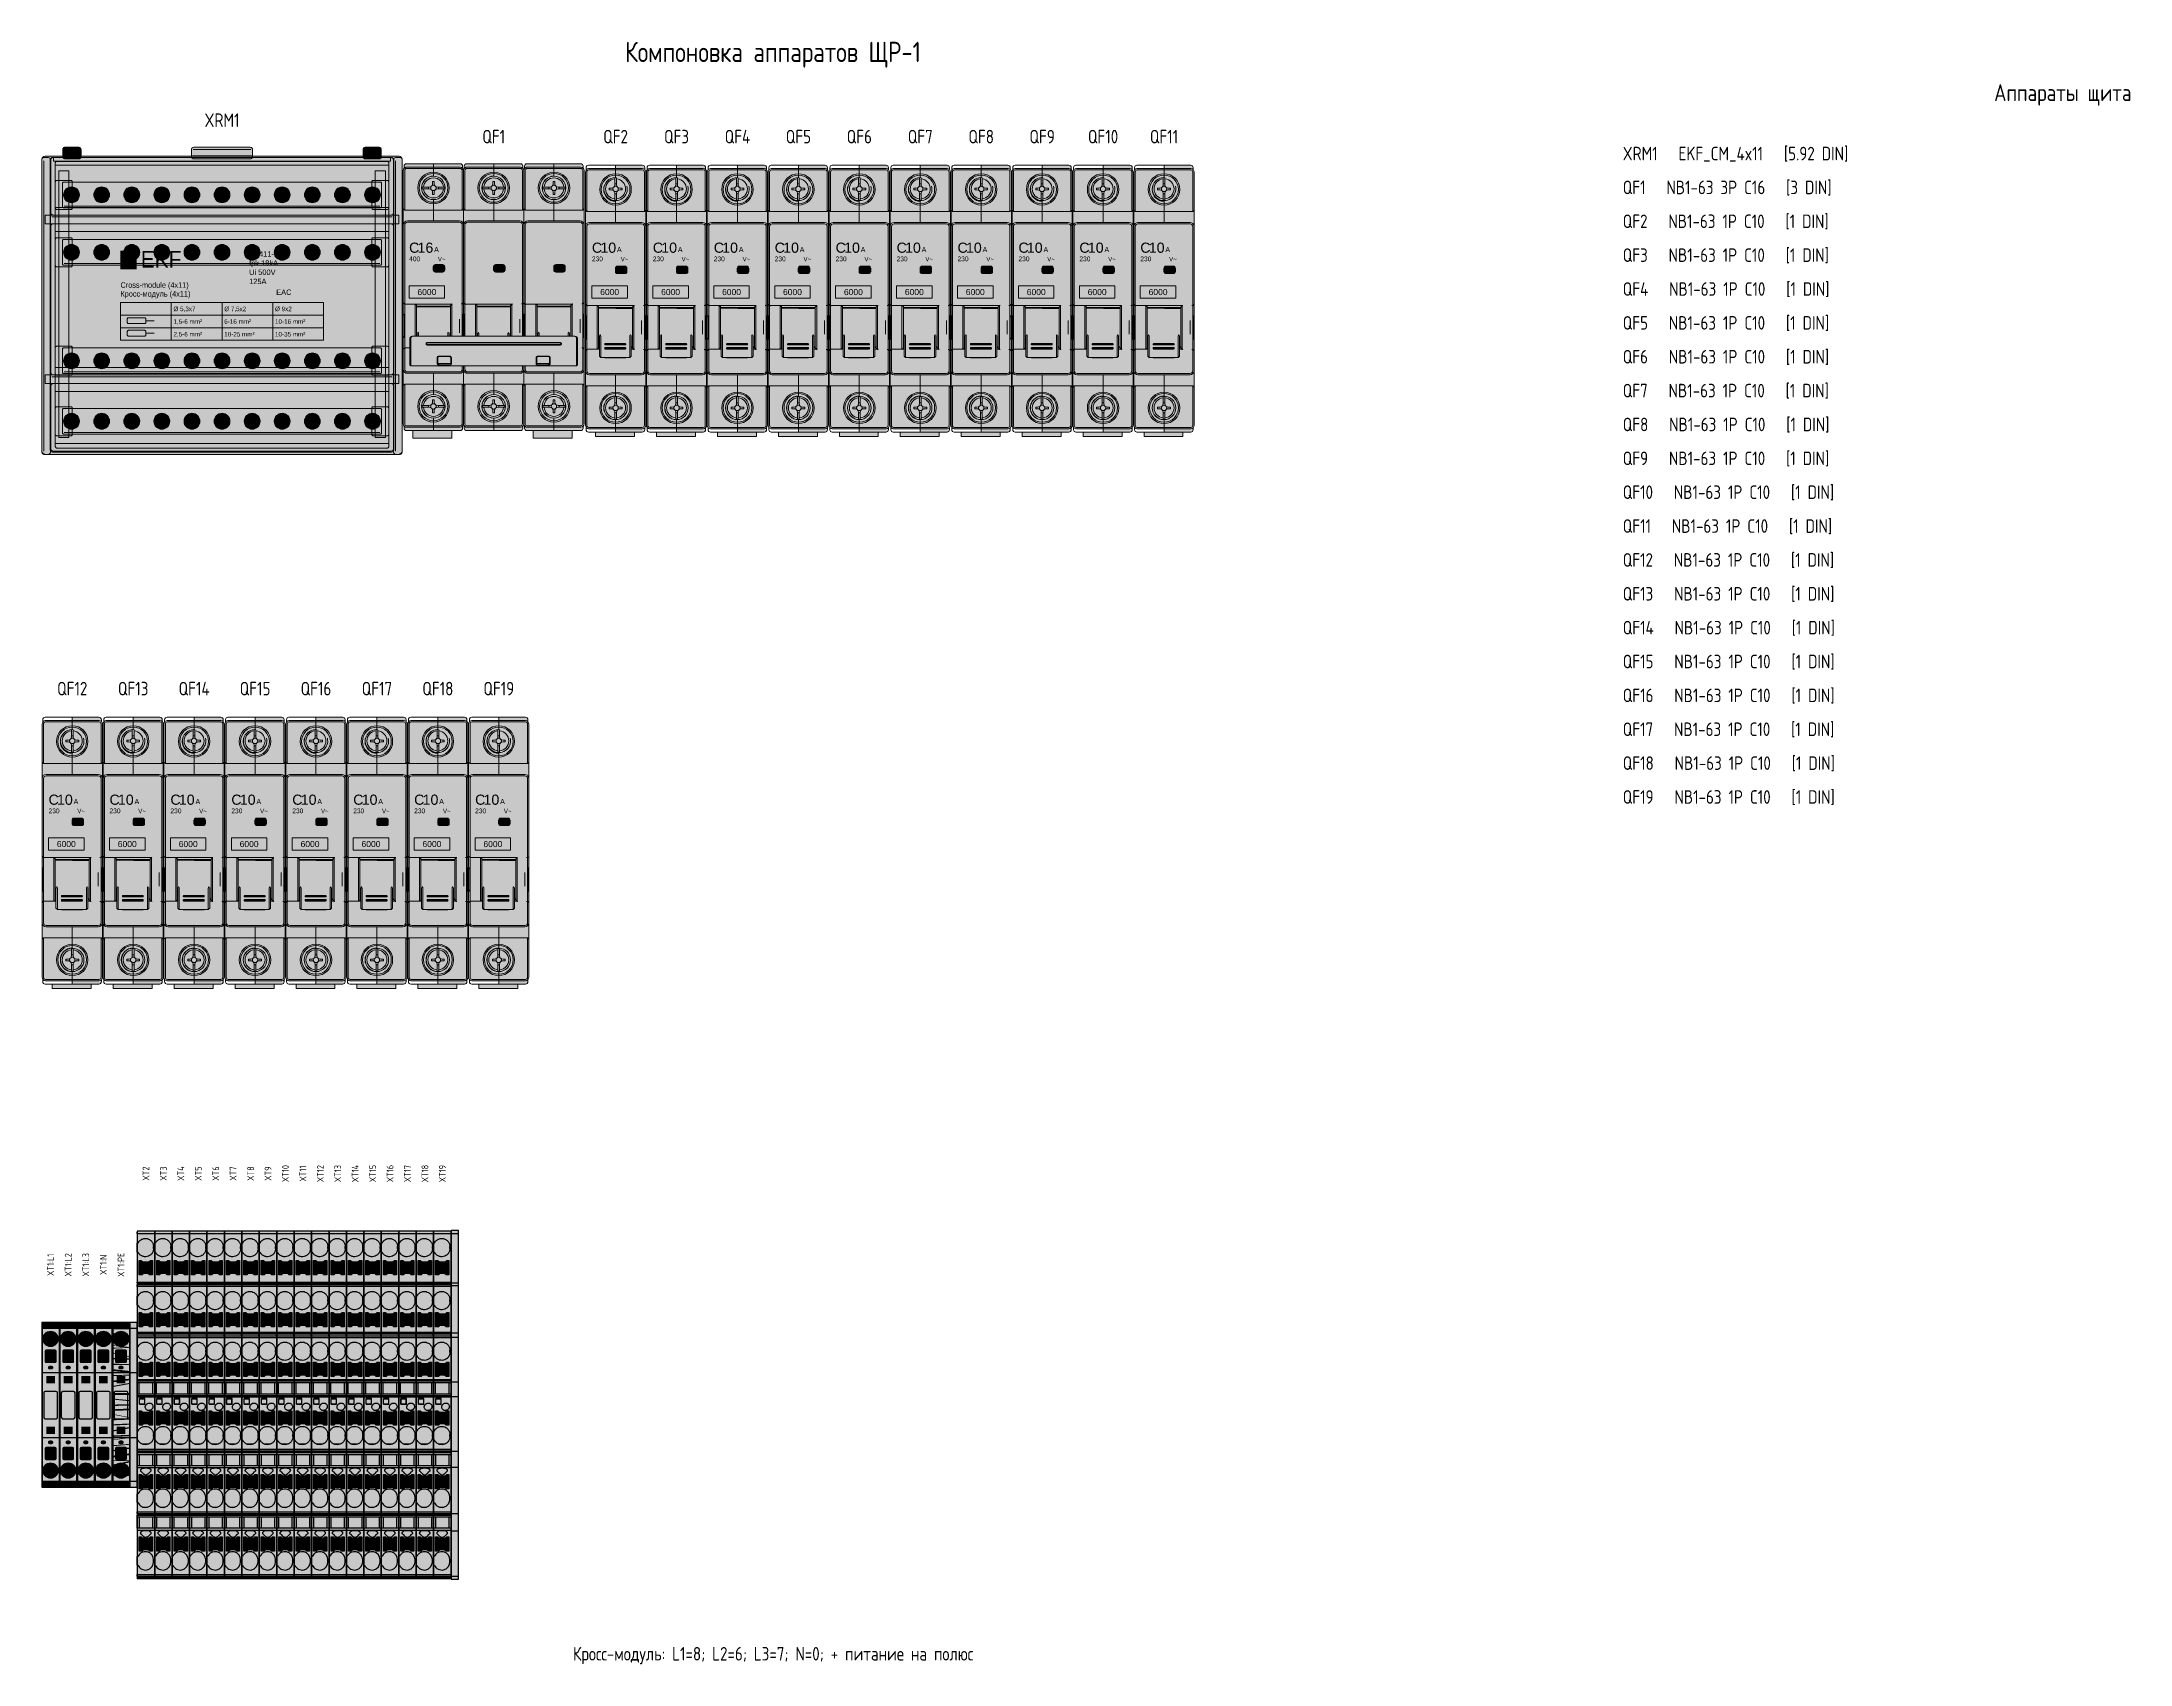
# Model space of a CAD drawing. Header units: millimetres. Extents: x 0 to 617, y -25 to 454.
import ezdxf
from ezdxf.enums import TextEntityAlignment as Align

# ---------------------------------------------------------------- set-up
doc = ezdxf.new("R2010")
doc.units = ezdxf.units.MM
for name, color, linetype, lineweight, true_color in [('BODY', 7, 'Continuous', 5, 0xf0f1eb), ('DETAILS', 7, 'Continuous', 5, 0x2f373d), ('INDICATOR', 7, 'Continuous', 5, 0x3d9868), ('LEVERS', 7, 'Continuous', 5, 0x2b7ac1), ('MARKING', 7, 'Continuous', 5, 0x2f373d), ('RECESS', 7, 'Continuous', 5, 0x6c747a), ('TERMINALS', 7, 'Continuous', 5, 0xa4adb6)]:
    doc.layers.add(name, color=color, linetype=linetype, lineweight=lineweight, true_color=true_color)
doc.layers.add('CP_DEVICES', color=7, linetype='Continuous')
doc.layers.add('CP_TEXT', color=7, linetype='Continuous')
for name, color, linetype, lineweight in [('EKF_DETAILS', 7, 'Continuous', 5), ('EKF_FILL', 7, 'Continuous', 5), ('EKF_LABELS', 7, 'Continuous', 5), ('EKF_OUTLINE', 7, 'Continuous', 13), ('EKF_TERMINALS', 7, 'Continuous', 5)]:
    doc.layers.add(name, color=color, linetype=linetype, lineweight=lineweight)
doc.layers.add('PARAMETERS', color=7, linetype='Continuous', plot=False)
doc.styles.add('BLOCK_ARIAL', font='arial.ttf')
doc.styles.add('CP_GOST', font='GOST2304A_0.ttf')
doc.styles.add('EKF_ARIAL', font='arial.ttf')

# ---------------------------------------------------------------- blocks, each defined once
blk = doc.blocks.new('EKF_CM_4x11')
at = {"layer": 'EKF_FILL', "true_color": 0xe3e8e5}
blk.add_hatch(color=254, dxfattribs=at).paths.add_polyline_path([(105.3, 88.1), (105.61, 88.06), (105.9, 87.94), (106.15, 87.75), (106.34, 87.5), (106.46, 87.21), (106.5, 86.9), (106.5, 1.2), (106.46, 0.89), (106.34, 0.6), (106.15, 0.35), (105.9, 0.16), (105.61, 0.04), (105.3, 0), (1.2, 0), (0.89, 0.04), (0.6, 0.16), (0.35, 0.35), (0.16, 0.6), (0.04, 0.89), (0, 1.2), (0, 86.9), (0.04, 87.21), (0.16, 87.5), (0.35, 87.75), (0.6, 87.94), (0.89, 88.06), (1.2, 88.1)])
at = {"layer": 'EKF_FILL', "true_color": 0xe4e9e6}
for points in [[(1.8, 87.7), (2.01, 87.67), (2.2, 87.59), (2.37, 87.47), (2.49, 87.3), (2.57, 87.11), (2.6, 86.9), (2.6, 0.8), (2.57, 0.59), (2.49, 0.4), (2.37, 0.23), (2.2, 0.11), (2.01, 0.03), (1.8, 0), (0.8, 0), (0.59, 0.03), (0.4, 0.11), (0.23, 0.23), (0.11, 0.4), (0.03, 0.59), (0, 0.8), (0, 86.9), (0.03, 87.11), (0.11, 87.3), (0.23, 87.47), (0.4, 87.59), (0.59, 87.67), (0.8, 87.7)], [(105.7, 87.7), (105.91, 87.67), (106.1, 87.59), (106.27, 87.47), (106.39, 87.3), (106.47, 87.11), (106.5, 86.9), (106.5, 0.8), (106.47, 0.59), (106.39, 0.4), (106.27, 0.23), (106.1, 0.11), (105.91, 0.03), (105.7, 0), (104.7, 0), (104.49, 0.03), (104.3, 0.11), (104.13, 0.23), (104.01, 0.4), (103.93, 0.59), (103.9, 0.8), (103.9, 86.9), (103.93, 87.11), (104.01, 87.3), (104.13, 87.47), (104.3, 87.59), (104.49, 87.67), (104.7, 87.7)]]:
    blk.add_hatch(color=254, dxfattribs=at).paths.add_polyline_path(points)
at = {"layer": 'EKF_FILL', "true_color": 0x55564e}
blk.add_hatch(color=251, dxfattribs=at).paths.add_polyline_path([(103.3, 87.7), (103.48, 87.68), (103.65, 87.61), (103.79, 87.49), (103.91, 87.35), (103.98, 87.18), (104, 87), (104, 1.4), (103.98, 1.22), (103.91, 1.05), (103.79, 0.91), (103.65, 0.79), (103.48, 0.72), (103.3, 0.7), (3.2, 0.7), (3.02, 0.72), (2.85, 0.79), (2.71, 0.91), (2.59, 1.05), (2.52, 1.22), (2.5, 1.4), (2.5, 87), (2.52, 87.18), (2.59, 87.35), (2.71, 87.49), (2.85, 87.61), (3.02, 87.68), (3.2, 87.7)])
at = {"layer": 'EKF_FILL', "true_color": 0x8b8e81}
for points in [[(3.3, 86.9), (103.2, 86.9), (103.2, 85.7), (3.3, 85.7)], [(3.3, 67.3), (103.2, 67.3), (103.2, 66.1), (3.3, 66.1)], [(3.3, 20.1), (103.2, 20.1), (103.2, 18.9), (3.3, 18.9)]]:
    blk.add_hatch(color=252, dxfattribs=at).paths.add_polyline_path(points)
at = {"layer": 'EKF_FILL', "true_color": 0x797c6b}
blk.add_hatch(color=8, dxfattribs=at).paths.add_polyline_path([(3.5, 87.7), (103, 87.7), (103, 86.6), (3.5, 86.6)])
at = {"layer": 'EKF_FILL', "true_color": 0x66665a}
blk.add_hatch(color=251, dxfattribs=at).paths.add_polyline_path([(102.1, 86.5), (102.2, 86.49), (102.3, 86.45), (102.38, 86.38), (102.45, 86.3), (102.49, 86.2), (102.5, 86.1), (102.5, 2.3), (102.49, 2.2), (102.45, 2.1), (102.38, 2.02), (102.3, 1.95), (102.2, 1.91), (102.1, 1.9), (4.4, 1.9), (4.3, 1.91), (4.2, 1.95), (4.12, 2.02), (4.05, 2.1), (4.01, 2.2), (4, 2.3), (4, 86.1), (4.01, 86.2), (4.05, 86.3), (4.12, 86.38), (4.2, 86.45), (4.3, 86.49), (4.4, 86.5)])
at = {"layer": 'EKF_FILL', "true_color": 0x74745f}
for points in [[(10.95, 90.7), (11.12, 90.68), (11.28, 90.61), (11.41, 90.51), (11.51, 90.38), (11.58, 90.22), (11.6, 90.05), (11.6, 87.95), (11.58, 87.78), (11.51, 87.62), (11.41, 87.49), (11.28, 87.39), (11.12, 87.32), (10.95, 87.3), (6.85, 87.3), (6.68, 87.32), (6.53, 87.39), (6.39, 87.49), (6.29, 87.62), (6.22, 87.78), (6.2, 87.95), (6.2, 90.05), (6.22, 90.22), (6.29, 90.38), (6.39, 90.51), (6.53, 90.61), (6.68, 90.68), (6.85, 90.7)], [(61.6, 90.7), (61.77, 90.68), (61.92, 90.61), (62.06, 90.51), (62.16, 90.38), (62.23, 90.22), (62.25, 90.05), (62.25, 87.95), (62.23, 87.78), (62.16, 87.62), (62.06, 87.49), (61.92, 87.39), (61.77, 87.32), (61.6, 87.3), (44.9, 87.3), (44.73, 87.32), (44.58, 87.39), (44.44, 87.49), (44.34, 87.62), (44.27, 87.78), (44.25, 87.95), (44.25, 90.05), (44.27, 90.22), (44.34, 90.38), (44.44, 90.51), (44.58, 90.61), (44.73, 90.68), (44.9, 90.7)], [(99.65, 90.7), (99.82, 90.68), (99.97, 90.61), (100.11, 90.51), (100.21, 90.38), (100.28, 90.22), (100.3, 90.05), (100.3, 87.95), (100.28, 87.78), (100.21, 87.62), (100.11, 87.49), (99.97, 87.39), (99.82, 87.32), (99.65, 87.3), (95.55, 87.3), (95.38, 87.32), (95.22, 87.39), (95.09, 87.49), (94.99, 87.62), (94.92, 87.78), (94.9, 87.95), (94.9, 90.05), (94.92, 90.22), (94.99, 90.38), (95.09, 90.51), (95.22, 90.61), (95.38, 90.68), (95.55, 90.7)]]:
    blk.add_hatch(color=47, dxfattribs=at).paths.add_polyline_path(points)
at = {"layer": 'EKF_FILL', "true_color": 0x56594c}
for points in [[(8.55, 80.94), (8.67, 80.93), (8.78, 80.88), (8.87, 80.81), (8.94, 80.72), (8.98, 80.61), (9, 80.49), (9, 72.79), (8.98, 72.68), (8.94, 72.57), (8.87, 72.47), (8.78, 72.4), (8.67, 72.36), (8.55, 72.34), (4.45, 72.34), (4.33, 72.36), (4.22, 72.4), (4.13, 72.47), (4.06, 72.57), (4.02, 72.68), (4, 72.79), (4, 80.49), (4.02, 80.61), (4.06, 80.72), (4.13, 80.81), (4.22, 80.88), (4.33, 80.93), (4.45, 80.94)], [(102.05, 80.94), (102.17, 80.93), (102.28, 80.88), (102.37, 80.81), (102.44, 80.72), (102.48, 80.61), (102.5, 80.49), (102.5, 72.79), (102.48, 72.68), (102.44, 72.57), (102.37, 72.47), (102.28, 72.4), (102.17, 72.36), (102.05, 72.34), (97.95, 72.34), (97.83, 72.36), (97.72, 72.4), (97.63, 72.47), (97.56, 72.57), (97.52, 72.68), (97.5, 72.79), (97.5, 80.49), (97.52, 80.61), (97.56, 80.72), (97.63, 80.81), (97.72, 80.88), (97.83, 80.93), (97.95, 80.94)], [(8.55, 63.98), (8.67, 63.97), (8.78, 63.92), (8.87, 63.85), (8.94, 63.76), (8.98, 63.65), (9, 63.53), (9, 55.83), (8.98, 55.71), (8.94, 55.61), (8.87, 55.51), (8.78, 55.44), (8.67, 55.4), (8.55, 55.38), (4.45, 55.38), (4.33, 55.4), (4.22, 55.44), (4.13, 55.51), (4.06, 55.61), (4.02, 55.71), (4, 55.83), (4, 63.53), (4.02, 63.65), (4.06, 63.76), (4.13, 63.85), (4.22, 63.92), (4.33, 63.97), (4.45, 63.98)], [(102.05, 63.98), (102.17, 63.97), (102.28, 63.92), (102.37, 63.85), (102.44, 63.76), (102.48, 63.65), (102.5, 63.53), (102.5, 55.83), (102.48, 55.71), (102.44, 55.61), (102.37, 55.51), (102.28, 55.44), (102.17, 55.4), (102.05, 55.38), (97.95, 55.38), (97.83, 55.4), (97.72, 55.44), (97.63, 55.51), (97.56, 55.61), (97.52, 55.71), (97.5, 55.83), (97.5, 63.53), (97.52, 63.65), (97.56, 63.76), (97.63, 63.85), (97.72, 63.92), (97.83, 63.97), (97.95, 63.98)], [(8.55, 31.96), (8.67, 31.95), (8.78, 31.9), (8.87, 31.83), (8.94, 31.74), (8.98, 31.63), (9, 31.51), (9, 23.81), (8.98, 23.7), (8.94, 23.59), (8.87, 23.5), (8.78, 23.42), (8.67, 23.38), (8.55, 23.36), (4.45, 23.36), (4.33, 23.38), (4.22, 23.42), (4.13, 23.5), (4.06, 23.59), (4.02, 23.7), (4, 23.81), (4, 31.51), (4.02, 31.63), (4.06, 31.74), (4.13, 31.83), (4.22, 31.9), (4.33, 31.95), (4.45, 31.96)], [(102.05, 31.96), (102.17, 31.95), (102.28, 31.9), (102.37, 31.83), (102.44, 31.74), (102.48, 31.63), (102.5, 31.51), (102.5, 23.81), (102.48, 23.7), (102.44, 23.59), (102.37, 23.5), (102.28, 23.42), (102.17, 23.38), (102.05, 23.36), (97.95, 23.36), (97.83, 23.38), (97.72, 23.42), (97.63, 23.5), (97.56, 23.59), (97.52, 23.7), (97.5, 23.81), (97.5, 31.51), (97.52, 31.63), (97.56, 31.74), (97.63, 31.83), (97.72, 31.9), (97.83, 31.95), (97.95, 31.96)], [(8.55, 14.1), (8.67, 14.08), (8.78, 14.04), (8.87, 13.96), (8.94, 13.87), (8.98, 13.76), (9, 13.65), (9, 5.95), (8.98, 5.83), (8.94, 5.72), (8.87, 5.63), (8.78, 5.56), (8.67, 5.51), (8.55, 5.5), (4.45, 5.5), (4.33, 5.51), (4.22, 5.56), (4.13, 5.63), (4.06, 5.72), (4.02, 5.83), (4, 5.95), (4, 13.65), (4.02, 13.76), (4.06, 13.87), (4.13, 13.96), (4.22, 14.04), (4.33, 14.08), (4.45, 14.1)], [(102.05, 14.1), (102.17, 14.08), (102.28, 14.04), (102.37, 13.96), (102.44, 13.87), (102.48, 13.76), (102.5, 13.65), (102.5, 5.95), (102.48, 5.83), (102.44, 5.72), (102.37, 5.63), (102.28, 5.56), (102.17, 5.51), (102.05, 5.5), (97.95, 5.5), (97.83, 5.51), (97.72, 5.56), (97.63, 5.63), (97.56, 5.72), (97.52, 5.83), (97.5, 5.95), (97.5, 13.65), (97.52, 13.76), (97.56, 13.87), (97.63, 13.96), (97.72, 14.04), (97.83, 14.08), (97.95, 14.1)]]:
    blk.add_hatch(color=251, dxfattribs=at).paths.add_polyline_path(points)
at = {"layer": 'EKF_FILL', "true_color": 0x7d7d6d}
for points in [[(5, 83.7), (8, 83.7), (8, 5), (5, 5)], [(98.5, 83.7), (101.5, 83.7), (101.5, 5), (98.5, 5)]]:
    blk.add_hatch(color=8, dxfattribs=at).paths.add_polyline_path(points)
at = {"layer": 'EKF_FILL', "true_color": 0x8b805d}
for points in [[(100, 80.44), (100.1, 80.43), (100.2, 80.39), (100.28, 80.32), (100.35, 80.24), (100.39, 80.15), (100.4, 80.04), (100.4, 73.24), (100.39, 73.14), (100.35, 73.04), (100.28, 72.96), (100.2, 72.9), (100.1, 72.86), (100, 72.84), (6.5, 72.84), (6.4, 72.86), (6.3, 72.9), (6.22, 72.96), (6.15, 73.04), (6.11, 73.14), (6.1, 73.24), (6.1, 80.04), (6.11, 80.15), (6.15, 80.24), (6.22, 80.32), (6.3, 80.39), (6.4, 80.43), (6.5, 80.44)], [(100, 63.48), (100.1, 63.47), (100.2, 63.43), (100.28, 63.36), (100.35, 63.28), (100.39, 63.18), (100.4, 63.08), (100.4, 56.28), (100.39, 56.18), (100.35, 56.08), (100.28, 56), (100.2, 55.93), (100.1, 55.89), (100, 55.88), (6.5, 55.88), (6.4, 55.89), (6.3, 55.93), (6.22, 56), (6.15, 56.08), (6.11, 56.18), (6.1, 56.28), (6.1, 63.08), (6.11, 63.18), (6.15, 63.28), (6.22, 63.36), (6.3, 63.43), (6.4, 63.47), (6.5, 63.48)], [(100, 31.46), (100.1, 31.45), (100.2, 31.41), (100.28, 31.35), (100.35, 31.26), (100.39, 31.17), (100.4, 31.06), (100.4, 24.26), (100.39, 24.16), (100.35, 24.06), (100.28, 23.98), (100.2, 23.92), (100.1, 23.88), (100, 23.86), (6.5, 23.86), (6.4, 23.88), (6.3, 23.92), (6.22, 23.98), (6.15, 24.06), (6.11, 24.16), (6.1, 24.26), (6.1, 31.06), (6.11, 31.17), (6.15, 31.26), (6.22, 31.35), (6.3, 31.41), (6.4, 31.45), (6.5, 31.46)], [(100, 13.6), (100.1, 13.58), (100.2, 13.54), (100.28, 13.48), (100.35, 13.4), (100.39, 13.3), (100.4, 13.2), (100.4, 6.4), (100.39, 6.29), (100.35, 6.2), (100.28, 6.11), (100.2, 6.05), (100.1, 6.01), (100, 6), (6.5, 6), (6.4, 6.01), (6.3, 6.05), (6.22, 6.11), (6.15, 6.2), (6.11, 6.29), (6.1, 6.4), (6.1, 13.2), (6.11, 13.3), (6.15, 13.4), (6.22, 13.48), (6.3, 13.54), (6.4, 13.58), (6.5, 13.6)]]:
    blk.add_hatch(color=45, dxfattribs=at).paths.add_polyline_path(points)
at = {"layer": 'EKF_FILL', "true_color": 0x625f4e}
for points in [[(11.14, 76.64), (11.12, 76.34), (11.06, 76.04), (10.96, 75.75), (10.83, 75.47), (10.66, 75.22), (10.45, 74.99), (10.22, 74.79), (9.97, 74.62), (9.7, 74.48), (9.41, 74.38), (9.11, 74.32), (8.8, 74.3), (8.49, 74.32), (8.19, 74.38), (7.9, 74.48), (7.63, 74.62), (7.38, 74.79), (7.15, 74.99), (6.94, 75.22), (6.77, 75.47), (6.64, 75.75), (6.54, 76.04), (6.48, 76.34), (6.46, 76.64), (6.48, 76.95), (6.54, 77.25), (6.64, 77.54), (6.77, 77.81), (6.94, 78.07), (7.15, 78.3), (7.38, 78.5), (7.63, 78.67), (7.9, 78.8), (8.19, 78.9), (8.49, 78.96), (8.8, 78.98), (9.11, 78.96), (9.41, 78.9), (9.7, 78.8), (9.97, 78.67), (10.22, 78.5), (10.45, 78.3), (10.66, 78.07), (10.83, 77.81), (10.96, 77.54), (11.06, 77.25), (11.12, 76.95)], [(20.03, 76.64), (20.01, 76.34), (19.95, 76.04), (19.85, 75.75), (19.72, 75.47), (19.55, 75.22), (19.34, 74.99), (19.11, 74.79), (18.86, 74.62), (18.59, 74.48), (18.3, 74.38), (18, 74.32), (17.69, 74.3), (17.38, 74.32), (17.08, 74.38), (16.79, 74.48), (16.52, 74.62), (16.27, 74.79), (16.04, 74.99), (15.83, 75.22), (15.66, 75.47), (15.53, 75.75), (15.43, 76.04), (15.37, 76.34), (15.35, 76.64), (15.37, 76.95), (15.43, 77.25), (15.53, 77.54), (15.66, 77.81), (15.83, 78.07), (16.04, 78.3), (16.27, 78.5), (16.52, 78.67), (16.79, 78.8), (17.08, 78.9), (17.38, 78.96), (17.69, 78.98), (18, 78.96), (18.3, 78.9), (18.59, 78.8), (18.86, 78.67), (19.11, 78.5), (19.34, 78.3), (19.55, 78.07), (19.72, 77.81), (19.85, 77.54), (19.95, 77.25), (20.01, 76.95)], [(28.92, 76.64), (28.9, 76.34), (28.84, 76.04), (28.74, 75.75), (28.61, 75.47), (28.44, 75.22), (28.23, 74.99), (28, 74.79), (27.75, 74.62), (27.48, 74.48), (27.19, 74.38), (26.89, 74.32), (26.58, 74.3), (26.27, 74.32), (25.97, 74.38), (25.68, 74.48), (25.41, 74.62), (25.16, 74.79), (24.93, 74.99), (24.72, 75.22), (24.55, 75.47), (24.42, 75.75), (24.32, 76.04), (24.26, 76.34), (24.24, 76.64), (24.26, 76.95), (24.32, 77.25), (24.42, 77.54), (24.55, 77.81), (24.72, 78.07), (24.93, 78.3), (25.16, 78.5), (25.41, 78.67), (25.68, 78.8), (25.97, 78.9), (26.27, 78.96), (26.58, 78.98), (26.89, 78.96), (27.19, 78.9), (27.48, 78.8), (27.75, 78.67), (28, 78.5), (28.23, 78.3), (28.44, 78.07), (28.61, 77.81), (28.74, 77.54), (28.84, 77.25), (28.9, 76.95)], [(37.81, 76.64), (37.79, 76.34), (37.73, 76.04), (37.63, 75.75), (37.5, 75.47), (37.33, 75.22), (37.12, 74.99), (36.89, 74.79), (36.64, 74.62), (36.37, 74.48), (36.08, 74.38), (35.78, 74.32), (35.47, 74.3), (35.16, 74.32), (34.86, 74.38), (34.57, 74.48), (34.3, 74.62), (34.05, 74.79), (33.82, 74.99), (33.61, 75.22), (33.44, 75.47), (33.31, 75.75), (33.21, 76.04), (33.15, 76.34), (33.13, 76.64), (33.15, 76.95), (33.21, 77.25), (33.31, 77.54), (33.44, 77.81), (33.61, 78.07), (33.82, 78.3), (34.05, 78.5), (34.3, 78.67), (34.57, 78.8), (34.86, 78.9), (35.16, 78.96), (35.47, 78.98), (35.78, 78.96), (36.08, 78.9), (36.37, 78.8), (36.64, 78.67), (36.89, 78.5), (37.12, 78.3), (37.33, 78.07), (37.5, 77.81), (37.63, 77.54), (37.73, 77.25), (37.79, 76.95)], [(46.7, 76.64), (46.68, 76.34), (46.62, 76.04), (46.52, 75.75), (46.39, 75.47), (46.22, 75.22), (46.01, 74.99), (45.78, 74.79), (45.53, 74.62), (45.26, 74.48), (44.97, 74.38), (44.67, 74.32), (44.36, 74.3), (44.05, 74.32), (43.75, 74.38), (43.46, 74.48), (43.19, 74.62), (42.94, 74.79), (42.71, 74.99), (42.5, 75.22), (42.33, 75.47), (42.2, 75.75), (42.1, 76.04), (42.04, 76.34), (42.02, 76.64), (42.04, 76.95), (42.1, 77.25), (42.2, 77.54), (42.33, 77.81), (42.5, 78.07), (42.71, 78.3), (42.94, 78.5), (43.19, 78.67), (43.46, 78.8), (43.75, 78.9), (44.05, 78.96), (44.36, 78.98), (44.67, 78.96), (44.97, 78.9), (45.26, 78.8), (45.53, 78.67), (45.78, 78.5), (46.01, 78.3), (46.22, 78.07), (46.39, 77.81), (46.52, 77.54), (46.62, 77.25), (46.68, 76.95)], [(55.59, 76.64), (55.57, 76.34), (55.51, 76.04), (55.41, 75.75), (55.28, 75.47), (55.11, 75.22), (54.9, 74.99), (54.67, 74.79), (54.42, 74.62), (54.15, 74.48), (53.86, 74.38), (53.56, 74.32), (53.25, 74.3), (52.94, 74.32), (52.64, 74.38), (52.35, 74.48), (52.08, 74.62), (51.83, 74.79), (51.6, 74.99), (51.39, 75.22), (51.22, 75.47), (51.09, 75.75), (50.99, 76.04), (50.93, 76.34), (50.91, 76.64), (50.93, 76.95), (50.99, 77.25), (51.09, 77.54), (51.22, 77.81), (51.39, 78.07), (51.6, 78.3), (51.83, 78.5), (52.08, 78.67), (52.35, 78.8), (52.64, 78.9), (52.94, 78.96), (53.25, 78.98), (53.56, 78.96), (53.86, 78.9), (54.15, 78.8), (54.42, 78.67), (54.67, 78.5), (54.9, 78.3), (55.11, 78.07), (55.28, 77.81), (55.41, 77.54), (55.51, 77.25), (55.57, 76.95)], [(64.48, 76.64), (64.46, 76.34), (64.4, 76.04), (64.3, 75.75), (64.17, 75.47), (64, 75.22), (63.79, 74.99), (63.56, 74.79), (63.31, 74.62), (63.04, 74.48), (62.75, 74.38), (62.45, 74.32), (62.14, 74.3), (61.83, 74.32), (61.53, 74.38), (61.24, 74.48), (60.97, 74.62), (60.72, 74.79), (60.49, 74.99), (60.28, 75.22), (60.11, 75.47), (59.98, 75.75), (59.88, 76.04), (59.82, 76.34), (59.8, 76.64), (59.82, 76.95), (59.88, 77.25), (59.98, 77.54), (60.11, 77.81), (60.28, 78.07), (60.49, 78.3), (60.72, 78.5), (60.97, 78.67), (61.24, 78.8), (61.53, 78.9), (61.83, 78.96), (62.14, 78.98), (62.45, 78.96), (62.75, 78.9), (63.04, 78.8), (63.31, 78.67), (63.56, 78.5), (63.79, 78.3), (64, 78.07), (64.17, 77.81), (64.3, 77.54), (64.4, 77.25), (64.46, 76.95)], [(73.37, 76.64), (73.35, 76.34), (73.29, 76.04), (73.19, 75.75), (73.06, 75.47), (72.89, 75.22), (72.68, 74.99), (72.45, 74.79), (72.2, 74.62), (71.93, 74.48), (71.64, 74.38), (71.34, 74.32), (71.03, 74.3), (70.72, 74.32), (70.42, 74.38), (70.13, 74.48), (69.86, 74.62), (69.61, 74.79), (69.38, 74.99), (69.17, 75.22), (69, 75.47), (68.87, 75.75), (68.77, 76.04), (68.71, 76.34), (68.69, 76.64), (68.71, 76.95), (68.77, 77.25), (68.87, 77.54), (69, 77.81), (69.17, 78.07), (69.38, 78.3), (69.61, 78.5), (69.86, 78.67), (70.13, 78.8), (70.42, 78.9), (70.72, 78.96), (71.03, 78.98), (71.34, 78.96), (71.64, 78.9), (71.93, 78.8), (72.2, 78.67), (72.45, 78.5), (72.68, 78.3), (72.89, 78.07), (73.06, 77.81), (73.19, 77.54), (73.29, 77.25), (73.35, 76.95)], [(82.26, 76.64), (82.24, 76.34), (82.18, 76.04), (82.08, 75.75), (81.95, 75.47), (81.78, 75.22), (81.57, 74.99), (81.34, 74.79), (81.09, 74.62), (80.82, 74.48), (80.53, 74.38), (80.23, 74.32), (79.92, 74.3), (79.61, 74.32), (79.31, 74.38), (79.02, 74.48), (78.75, 74.62), (78.5, 74.79), (78.27, 74.99), (78.06, 75.22), (77.89, 75.47), (77.76, 75.75), (77.66, 76.04), (77.6, 76.34), (77.58, 76.64), (77.6, 76.95), (77.66, 77.25), (77.76, 77.54), (77.89, 77.81), (78.06, 78.07), (78.27, 78.3), (78.5, 78.5), (78.75, 78.67), (79.02, 78.8), (79.31, 78.9), (79.61, 78.96), (79.92, 78.98), (80.23, 78.96), (80.53, 78.9), (80.82, 78.8), (81.09, 78.67), (81.34, 78.5), (81.57, 78.3), (81.78, 78.07), (81.95, 77.81), (82.08, 77.54), (82.18, 77.25), (82.24, 76.95)], [(91.15, 76.64), (91.13, 76.34), (91.07, 76.04), (90.97, 75.75), (90.84, 75.47), (90.67, 75.22), (90.46, 74.99), (90.23, 74.79), (89.98, 74.62), (89.71, 74.48), (89.42, 74.38), (89.12, 74.32), (88.81, 74.3), (88.5, 74.32), (88.2, 74.38), (87.91, 74.48), (87.64, 74.62), (87.39, 74.79), (87.16, 74.99), (86.95, 75.22), (86.78, 75.47), (86.65, 75.75), (86.55, 76.04), (86.49, 76.34), (86.47, 76.64), (86.49, 76.95), (86.55, 77.25), (86.65, 77.54), (86.78, 77.81), (86.95, 78.07), (87.16, 78.3), (87.39, 78.5), (87.64, 78.67), (87.91, 78.8), (88.2, 78.9), (88.5, 78.96), (88.81, 78.98), (89.12, 78.96), (89.42, 78.9), (89.71, 78.8), (89.98, 78.67), (90.23, 78.5), (90.46, 78.3), (90.67, 78.07), (90.84, 77.81), (90.97, 77.54), (91.07, 77.25), (91.13, 76.95)], [(100.04, 76.64), (100.02, 76.34), (99.96, 76.04), (99.86, 75.75), (99.73, 75.47), (99.56, 75.22), (99.35, 74.99), (99.12, 74.79), (98.87, 74.62), (98.6, 74.48), (98.31, 74.38), (98.01, 74.32), (97.7, 74.3), (97.39, 74.32), (97.09, 74.38), (96.8, 74.48), (96.53, 74.62), (96.28, 74.79), (96.05, 74.99), (95.84, 75.22), (95.67, 75.47), (95.54, 75.75), (95.44, 76.04), (95.38, 76.34), (95.36, 76.64), (95.38, 76.95), (95.44, 77.25), (95.54, 77.54), (95.67, 77.81), (95.84, 78.07), (96.05, 78.3), (96.28, 78.5), (96.53, 78.67), (96.8, 78.8), (97.09, 78.9), (97.39, 78.96), (97.7, 78.98), (98.01, 78.96), (98.31, 78.9), (98.6, 78.8), (98.87, 78.67), (99.12, 78.5), (99.35, 78.3), (99.56, 78.07), (99.73, 77.81), (99.86, 77.54), (99.96, 77.25), (100.02, 76.95)], [(11.14, 59.68), (11.12, 59.38), (11.06, 59.07), (10.96, 58.79), (10.83, 58.51), (10.66, 58.26), (10.45, 58.03), (10.22, 57.82), (9.97, 57.65), (9.7, 57.52), (9.41, 57.42), (9.11, 57.36), (8.8, 57.34), (8.49, 57.36), (8.19, 57.42), (7.9, 57.52), (7.63, 57.65), (7.38, 57.82), (7.15, 58.03), (6.94, 58.26), (6.77, 58.51), (6.64, 58.79), (6.54, 59.07), (6.48, 59.38), (6.46, 59.68), (6.48, 59.99), (6.54, 60.29), (6.64, 60.58), (6.77, 60.85), (6.94, 61.11), (7.15, 61.34), (7.38, 61.54), (7.63, 61.71), (7.9, 61.84), (8.19, 61.94), (8.49, 62), (8.8, 62.02), (9.11, 62), (9.41, 61.94), (9.7, 61.84), (9.97, 61.71), (10.22, 61.54), (10.45, 61.34), (10.66, 61.11), (10.83, 60.85), (10.96, 60.58), (11.06, 60.29), (11.12, 59.99)], [(20.03, 59.68), (20.01, 59.38), (19.95, 59.07), (19.85, 58.79), (19.72, 58.51), (19.55, 58.26), (19.34, 58.03), (19.11, 57.82), (18.86, 57.65), (18.59, 57.52), (18.3, 57.42), (18, 57.36), (17.69, 57.34), (17.38, 57.36), (17.08, 57.42), (16.79, 57.52), (16.52, 57.65), (16.27, 57.82), (16.04, 58.03), (15.83, 58.26), (15.66, 58.51), (15.53, 58.79), (15.43, 59.07), (15.37, 59.38), (15.35, 59.68), (15.37, 59.99), (15.43, 60.29), (15.53, 60.58), (15.66, 60.85), (15.83, 61.11), (16.04, 61.34), (16.27, 61.54), (16.52, 61.71), (16.79, 61.84), (17.08, 61.94), (17.38, 62), (17.69, 62.02), (18, 62), (18.3, 61.94), (18.59, 61.84), (18.86, 61.71), (19.11, 61.54), (19.34, 61.34), (19.55, 61.11), (19.72, 60.85), (19.85, 60.58), (19.95, 60.29), (20.01, 59.99)], [(28.92, 59.68), (28.9, 59.38), (28.84, 59.07), (28.74, 58.79), (28.61, 58.51), (28.44, 58.26), (28.23, 58.03), (28, 57.82), (27.75, 57.65), (27.48, 57.52), (27.19, 57.42), (26.89, 57.36), (26.58, 57.34), (26.27, 57.36), (25.97, 57.42), (25.68, 57.52), (25.41, 57.65), (25.16, 57.82), (24.93, 58.03), (24.72, 58.26), (24.55, 58.51), (24.42, 58.79), (24.32, 59.07), (24.26, 59.38), (24.24, 59.68), (24.26, 59.99), (24.32, 60.29), (24.42, 60.58), (24.55, 60.85), (24.72, 61.11), (24.93, 61.34), (25.16, 61.54), (25.41, 61.71), (25.68, 61.84), (25.97, 61.94), (26.27, 62), (26.58, 62.02), (26.89, 62), (27.19, 61.94), (27.48, 61.84), (27.75, 61.71), (28, 61.54), (28.23, 61.34), (28.44, 61.11), (28.61, 60.85), (28.74, 60.58), (28.84, 60.29), (28.9, 59.99)], [(37.81, 59.68), (37.79, 59.38), (37.73, 59.07), (37.63, 58.79), (37.5, 58.51), (37.33, 58.26), (37.12, 58.03), (36.89, 57.82), (36.64, 57.65), (36.37, 57.52), (36.08, 57.42), (35.78, 57.36), (35.47, 57.34), (35.16, 57.36), (34.86, 57.42), (34.57, 57.52), (34.3, 57.65), (34.05, 57.82), (33.82, 58.03), (33.61, 58.26), (33.44, 58.51), (33.31, 58.79), (33.21, 59.07), (33.15, 59.38), (33.13, 59.68), (33.15, 59.99), (33.21, 60.29), (33.31, 60.58), (33.44, 60.85), (33.61, 61.11), (33.82, 61.34), (34.05, 61.54), (34.3, 61.71), (34.57, 61.84), (34.86, 61.94), (35.16, 62), (35.47, 62.02), (35.78, 62), (36.08, 61.94), (36.37, 61.84), (36.64, 61.71), (36.89, 61.54), (37.12, 61.34), (37.33, 61.11), (37.5, 60.85), (37.63, 60.58), (37.73, 60.29), (37.79, 59.99)], [(46.7, 59.68), (46.68, 59.38), (46.62, 59.07), (46.52, 58.79), (46.39, 58.51), (46.22, 58.26), (46.01, 58.03), (45.78, 57.82), (45.53, 57.65), (45.26, 57.52), (44.97, 57.42), (44.67, 57.36), (44.36, 57.34), (44.05, 57.36), (43.75, 57.42), (43.46, 57.52), (43.19, 57.65), (42.94, 57.82), (42.71, 58.03), (42.5, 58.26), (42.33, 58.51), (42.2, 58.79), (42.1, 59.07), (42.04, 59.38), (42.02, 59.68), (42.04, 59.99), (42.1, 60.29), (42.2, 60.58), (42.33, 60.85), (42.5, 61.11), (42.71, 61.34), (42.94, 61.54), (43.19, 61.71), (43.46, 61.84), (43.75, 61.94), (44.05, 62), (44.36, 62.02), (44.67, 62), (44.97, 61.94), (45.26, 61.84), (45.53, 61.71), (45.78, 61.54), (46.01, 61.34), (46.22, 61.11), (46.39, 60.85), (46.52, 60.58), (46.62, 60.29), (46.68, 59.99)], [(55.59, 59.68), (55.57, 59.38), (55.51, 59.07), (55.41, 58.79), (55.28, 58.51), (55.11, 58.26), (54.9, 58.03), (54.67, 57.82), (54.42, 57.65), (54.15, 57.52), (53.86, 57.42), (53.56, 57.36), (53.25, 57.34), (52.94, 57.36), (52.64, 57.42), (52.35, 57.52), (52.08, 57.65), (51.83, 57.82), (51.6, 58.03), (51.39, 58.26), (51.22, 58.51), (51.09, 58.79), (50.99, 59.07), (50.93, 59.38), (50.91, 59.68), (50.93, 59.99), (50.99, 60.29), (51.09, 60.58), (51.22, 60.85), (51.39, 61.11), (51.6, 61.34), (51.83, 61.54), (52.08, 61.71), (52.35, 61.84), (52.64, 61.94), (52.94, 62), (53.25, 62.02), (53.56, 62), (53.86, 61.94), (54.15, 61.84), (54.42, 61.71), (54.67, 61.54), (54.9, 61.34), (55.11, 61.11), (55.28, 60.85), (55.41, 60.58), (55.51, 60.29), (55.57, 59.99)], [(64.48, 59.68), (64.46, 59.38), (64.4, 59.07), (64.3, 58.79), (64.17, 58.51), (64, 58.26), (63.79, 58.03), (63.56, 57.82), (63.31, 57.65), (63.04, 57.52), (62.75, 57.42), (62.45, 57.36), (62.14, 57.34), (61.83, 57.36), (61.53, 57.42), (61.24, 57.52), (60.97, 57.65), (60.72, 57.82), (60.49, 58.03), (60.28, 58.26), (60.11, 58.51), (59.98, 58.79), (59.88, 59.07), (59.82, 59.38), (59.8, 59.68), (59.82, 59.99), (59.88, 60.29), (59.98, 60.58), (60.11, 60.85), (60.28, 61.11), (60.49, 61.34), (60.72, 61.54), (60.97, 61.71), (61.24, 61.84), (61.53, 61.94), (61.83, 62), (62.14, 62.02), (62.45, 62), (62.75, 61.94), (63.04, 61.84), (63.31, 61.71), (63.56, 61.54), (63.79, 61.34), (64, 61.11), (64.17, 60.85), (64.3, 60.58), (64.4, 60.29), (64.46, 59.99)], [(73.37, 59.68), (73.35, 59.38), (73.29, 59.07), (73.19, 58.79), (73.06, 58.51), (72.89, 58.26), (72.68, 58.03), (72.45, 57.82), (72.2, 57.65), (71.93, 57.52), (71.64, 57.42), (71.34, 57.36), (71.03, 57.34), (70.72, 57.36), (70.42, 57.42), (70.13, 57.52), (69.86, 57.65), (69.61, 57.82), (69.38, 58.03), (69.17, 58.26), (69, 58.51), (68.87, 58.79), (68.77, 59.07), (68.71, 59.38), (68.69, 59.68), (68.71, 59.99), (68.77, 60.29), (68.87, 60.58), (69, 60.85), (69.17, 61.11), (69.38, 61.34), (69.61, 61.54), (69.86, 61.71), (70.13, 61.84), (70.42, 61.94), (70.72, 62), (71.03, 62.02), (71.34, 62), (71.64, 61.94), (71.93, 61.84), (72.2, 61.71), (72.45, 61.54), (72.68, 61.34), (72.89, 61.11), (73.06, 60.85), (73.19, 60.58), (73.29, 60.29), (73.35, 59.99)], [(82.26, 59.68), (82.24, 59.38), (82.18, 59.07), (82.08, 58.79), (81.95, 58.51), (81.78, 58.26), (81.57, 58.03), (81.34, 57.82), (81.09, 57.65), (80.82, 57.52), (80.53, 57.42), (80.23, 57.36), (79.92, 57.34), (79.61, 57.36), (79.31, 57.42), (79.02, 57.52), (78.75, 57.65), (78.5, 57.82), (78.27, 58.03), (78.06, 58.26), (77.89, 58.51), (77.76, 58.79), (77.66, 59.07), (77.6, 59.38), (77.58, 59.68), (77.6, 59.99), (77.66, 60.29), (77.76, 60.58), (77.89, 60.85), (78.06, 61.11), (78.27, 61.34), (78.5, 61.54), (78.75, 61.71), (79.02, 61.84), (79.31, 61.94), (79.61, 62), (79.92, 62.02), (80.23, 62), (80.53, 61.94), (80.82, 61.84), (81.09, 61.71), (81.34, 61.54), (81.57, 61.34), (81.78, 61.11), (81.95, 60.85), (82.08, 60.58), (82.18, 60.29), (82.24, 59.99)], [(91.15, 59.68), (91.13, 59.38), (91.07, 59.07), (90.97, 58.79), (90.84, 58.51), (90.67, 58.26), (90.46, 58.03), (90.23, 57.82), (89.98, 57.65), (89.71, 57.52), (89.42, 57.42), (89.12, 57.36), (88.81, 57.34), (88.5, 57.36), (88.2, 57.42), (87.91, 57.52), (87.64, 57.65), (87.39, 57.82), (87.16, 58.03), (86.95, 58.26), (86.78, 58.51), (86.65, 58.79), (86.55, 59.07), (86.49, 59.38), (86.47, 59.68), (86.49, 59.99), (86.55, 60.29), (86.65, 60.58), (86.78, 60.85), (86.95, 61.11), (87.16, 61.34), (87.39, 61.54), (87.64, 61.71), (87.91, 61.84), (88.2, 61.94), (88.5, 62), (88.81, 62.02), (89.12, 62), (89.42, 61.94), (89.71, 61.84), (89.98, 61.71), (90.23, 61.54), (90.46, 61.34), (90.67, 61.11), (90.84, 60.85), (90.97, 60.58), (91.07, 60.29), (91.13, 59.99)], [(100.04, 59.68), (100.02, 59.38), (99.96, 59.07), (99.86, 58.79), (99.73, 58.51), (99.56, 58.26), (99.35, 58.03), (99.12, 57.82), (98.87, 57.65), (98.6, 57.52), (98.31, 57.42), (98.01, 57.36), (97.7, 57.34), (97.39, 57.36), (97.09, 57.42), (96.8, 57.52), (96.53, 57.65), (96.28, 57.82), (96.05, 58.03), (95.84, 58.26), (95.67, 58.51), (95.54, 58.79), (95.44, 59.07), (95.38, 59.38), (95.36, 59.68), (95.38, 59.99), (95.44, 60.29), (95.54, 60.58), (95.67, 60.85), (95.84, 61.11), (96.05, 61.34), (96.28, 61.54), (96.53, 61.71), (96.8, 61.84), (97.09, 61.94), (97.39, 62), (97.7, 62.02), (98.01, 62), (98.31, 61.94), (98.6, 61.84), (98.87, 61.71), (99.12, 61.54), (99.35, 61.34), (99.56, 61.11), (99.73, 60.85), (99.86, 60.58), (99.96, 60.29), (100.02, 59.99)], [(11.14, 27.66), (11.12, 27.36), (11.06, 27.06), (10.96, 26.77), (10.83, 26.49), (10.66, 26.24), (10.45, 26.01), (10.22, 25.81), (9.97, 25.64), (9.7, 25.5), (9.41, 25.4), (9.11, 25.34), (8.8, 25.32), (8.49, 25.34), (8.19, 25.4), (7.9, 25.5), (7.63, 25.64), (7.38, 25.81), (7.15, 26.01), (6.94, 26.24), (6.77, 26.49), (6.64, 26.77), (6.54, 27.06), (6.48, 27.36), (6.46, 27.66), (6.48, 27.97), (6.54, 28.27), (6.64, 28.56), (6.77, 28.83), (6.94, 29.09), (7.15, 29.32), (7.38, 29.52), (7.63, 29.69), (7.9, 29.83), (8.19, 29.92), (8.49, 29.98), (8.8, 30), (9.11, 29.98), (9.41, 29.92), (9.7, 29.83), (9.97, 29.69), (10.22, 29.52), (10.45, 29.32), (10.66, 29.09), (10.83, 28.83), (10.96, 28.56), (11.06, 28.27), (11.12, 27.97)], [(20.03, 27.66), (20.01, 27.36), (19.95, 27.06), (19.85, 26.77), (19.72, 26.49), (19.55, 26.24), (19.34, 26.01), (19.11, 25.81), (18.86, 25.64), (18.59, 25.5), (18.3, 25.4), (18, 25.34), (17.69, 25.32), (17.38, 25.34), (17.08, 25.4), (16.79, 25.5), (16.52, 25.64), (16.27, 25.81), (16.04, 26.01), (15.83, 26.24), (15.66, 26.49), (15.53, 26.77), (15.43, 27.06), (15.37, 27.36), (15.35, 27.66), (15.37, 27.97), (15.43, 28.27), (15.53, 28.56), (15.66, 28.83), (15.83, 29.09), (16.04, 29.32), (16.27, 29.52), (16.52, 29.69), (16.79, 29.83), (17.08, 29.92), (17.38, 29.98), (17.69, 30), (18, 29.98), (18.3, 29.92), (18.59, 29.83), (18.86, 29.69), (19.11, 29.52), (19.34, 29.32), (19.55, 29.09), (19.72, 28.83), (19.85, 28.56), (19.95, 28.27), (20.01, 27.97)], [(28.92, 27.66), (28.9, 27.36), (28.84, 27.06), (28.74, 26.77), (28.61, 26.49), (28.44, 26.24), (28.23, 26.01), (28, 25.81), (27.75, 25.64), (27.48, 25.5), (27.19, 25.4), (26.89, 25.34), (26.58, 25.32), (26.27, 25.34), (25.97, 25.4), (25.68, 25.5), (25.41, 25.64), (25.16, 25.81), (24.93, 26.01), (24.72, 26.24), (24.55, 26.49), (24.42, 26.77), (24.32, 27.06), (24.26, 27.36), (24.24, 27.66), (24.26, 27.97), (24.32, 28.27), (24.42, 28.56), (24.55, 28.83), (24.72, 29.09), (24.93, 29.32), (25.16, 29.52), (25.41, 29.69), (25.68, 29.83), (25.97, 29.92), (26.27, 29.98), (26.58, 30), (26.89, 29.98), (27.19, 29.92), (27.48, 29.83), (27.75, 29.69), (28, 29.52), (28.23, 29.32), (28.44, 29.09), (28.61, 28.83), (28.74, 28.56), (28.84, 28.27), (28.9, 27.97)], [(37.81, 27.66), (37.79, 27.36), (37.73, 27.06), (37.63, 26.77), (37.5, 26.49), (37.33, 26.24), (37.12, 26.01), (36.89, 25.81), (36.64, 25.64), (36.37, 25.5), (36.08, 25.4), (35.78, 25.34), (35.47, 25.32), (35.16, 25.34), (34.86, 25.4), (34.57, 25.5), (34.3, 25.64), (34.05, 25.81), (33.82, 26.01), (33.61, 26.24), (33.44, 26.49), (33.31, 26.77), (33.21, 27.06), (33.15, 27.36), (33.13, 27.66), (33.15, 27.97), (33.21, 28.27), (33.31, 28.56), (33.44, 28.83), (33.61, 29.09), (33.82, 29.32), (34.05, 29.52), (34.3, 29.69), (34.57, 29.83), (34.86, 29.92), (35.16, 29.98), (35.47, 30), (35.78, 29.98), (36.08, 29.92), (36.37, 29.83), (36.64, 29.69), (36.89, 29.52), (37.12, 29.32), (37.33, 29.09), (37.5, 28.83), (37.63, 28.56), (37.73, 28.27), (37.79, 27.97)], [(46.7, 27.66), (46.68, 27.36), (46.62, 27.06), (46.52, 26.77), (46.39, 26.49), (46.22, 26.24), (46.01, 26.01), (45.78, 25.81), (45.53, 25.64), (45.26, 25.5), (44.97, 25.4), (44.67, 25.34), (44.36, 25.32), (44.05, 25.34), (43.75, 25.4), (43.46, 25.5), (43.19, 25.64), (42.94, 25.81), (42.71, 26.01), (42.5, 26.24), (42.33, 26.49), (42.2, 26.77), (42.1, 27.06), (42.04, 27.36), (42.02, 27.66), (42.04, 27.97), (42.1, 28.27), (42.2, 28.56), (42.33, 28.83), (42.5, 29.09), (42.71, 29.32), (42.94, 29.52), (43.19, 29.69), (43.46, 29.83), (43.75, 29.92), (44.05, 29.98), (44.36, 30), (44.67, 29.98), (44.97, 29.92), (45.26, 29.83), (45.53, 29.69), (45.78, 29.52), (46.01, 29.32), (46.22, 29.09), (46.39, 28.83), (46.52, 28.56), (46.62, 28.27), (46.68, 27.97)], [(55.59, 27.66), (55.57, 27.36), (55.51, 27.06), (55.41, 26.77), (55.28, 26.49), (55.11, 26.24), (54.9, 26.01), (54.67, 25.81), (54.42, 25.64), (54.15, 25.5), (53.86, 25.4), (53.56, 25.34), (53.25, 25.32), (52.94, 25.34), (52.64, 25.4), (52.35, 25.5), (52.08, 25.64), (51.83, 25.81), (51.6, 26.01), (51.39, 26.24), (51.22, 26.49), (51.09, 26.77), (50.99, 27.06), (50.93, 27.36), (50.91, 27.66), (50.93, 27.97), (50.99, 28.27), (51.09, 28.56), (51.22, 28.83), (51.39, 29.09), (51.6, 29.32), (51.83, 29.52), (52.08, 29.69), (52.35, 29.83), (52.64, 29.92), (52.94, 29.98), (53.25, 30), (53.56, 29.98), (53.86, 29.92), (54.15, 29.83), (54.42, 29.69), (54.67, 29.52), (54.9, 29.32), (55.11, 29.09), (55.28, 28.83), (55.41, 28.56), (55.51, 28.27), (55.57, 27.97)], [(64.48, 27.66), (64.46, 27.36), (64.4, 27.06), (64.3, 26.77), (64.17, 26.49), (64, 26.24), (63.79, 26.01), (63.56, 25.81), (63.31, 25.64), (63.04, 25.5), (62.75, 25.4), (62.45, 25.34), (62.14, 25.32), (61.83, 25.34), (61.53, 25.4), (61.24, 25.5), (60.97, 25.64), (60.72, 25.81), (60.49, 26.01), (60.28, 26.24), (60.11, 26.49), (59.98, 26.77), (59.88, 27.06), (59.82, 27.36), (59.8, 27.66), (59.82, 27.97), (59.88, 28.27), (59.98, 28.56), (60.11, 28.83), (60.28, 29.09), (60.49, 29.32), (60.72, 29.52), (60.97, 29.69), (61.24, 29.83), (61.53, 29.92), (61.83, 29.98), (62.14, 30), (62.45, 29.98), (62.75, 29.92), (63.04, 29.83), (63.31, 29.69), (63.56, 29.52), (63.79, 29.32), (64, 29.09), (64.17, 28.83), (64.3, 28.56), (64.4, 28.27), (64.46, 27.97)], [(73.37, 27.66), (73.35, 27.36), (73.29, 27.06), (73.19, 26.77), (73.06, 26.49), (72.89, 26.24), (72.68, 26.01), (72.45, 25.81), (72.2, 25.64), (71.93, 25.5), (71.64, 25.4), (71.34, 25.34), (71.03, 25.32), (70.72, 25.34), (70.42, 25.4), (70.13, 25.5), (69.86, 25.64), (69.61, 25.81), (69.38, 26.01), (69.17, 26.24), (69, 26.49), (68.87, 26.77), (68.77, 27.06), (68.71, 27.36), (68.69, 27.66), (68.71, 27.97), (68.77, 28.27), (68.87, 28.56), (69, 28.83), (69.17, 29.09), (69.38, 29.32), (69.61, 29.52), (69.86, 29.69), (70.13, 29.83), (70.42, 29.92), (70.72, 29.98), (71.03, 30), (71.34, 29.98), (71.64, 29.92), (71.93, 29.83), (72.2, 29.69), (72.45, 29.52), (72.68, 29.32), (72.89, 29.09), (73.06, 28.83), (73.19, 28.56), (73.29, 28.27), (73.35, 27.97)], [(82.26, 27.66), (82.24, 27.36), (82.18, 27.06), (82.08, 26.77), (81.95, 26.49), (81.78, 26.24), (81.57, 26.01), (81.34, 25.81), (81.09, 25.64), (80.82, 25.5), (80.53, 25.4), (80.23, 25.34), (79.92, 25.32), (79.61, 25.34), (79.31, 25.4), (79.02, 25.5), (78.75, 25.64), (78.5, 25.81), (78.27, 26.01), (78.06, 26.24), (77.89, 26.49), (77.76, 26.77), (77.66, 27.06), (77.6, 27.36), (77.58, 27.66), (77.6, 27.97), (77.66, 28.27), (77.76, 28.56), (77.89, 28.83), (78.06, 29.09), (78.27, 29.32), (78.5, 29.52), (78.75, 29.69), (79.02, 29.83), (79.31, 29.92), (79.61, 29.98), (79.92, 30), (80.23, 29.98), (80.53, 29.92), (80.82, 29.83), (81.09, 29.69), (81.34, 29.52), (81.57, 29.32), (81.78, 29.09), (81.95, 28.83), (82.08, 28.56), (82.18, 28.27), (82.24, 27.97)], [(91.15, 27.66), (91.13, 27.36), (91.07, 27.06), (90.97, 26.77), (90.84, 26.49), (90.67, 26.24), (90.46, 26.01), (90.23, 25.81), (89.98, 25.64), (89.71, 25.5), (89.42, 25.4), (89.12, 25.34), (88.81, 25.32), (88.5, 25.34), (88.2, 25.4), (87.91, 25.5), (87.64, 25.64), (87.39, 25.81), (87.16, 26.01), (86.95, 26.24), (86.78, 26.49), (86.65, 26.77), (86.55, 27.06), (86.49, 27.36), (86.47, 27.66), (86.49, 27.97), (86.55, 28.27), (86.65, 28.56), (86.78, 28.83), (86.95, 29.09), (87.16, 29.32), (87.39, 29.52), (87.64, 29.69), (87.91, 29.83), (88.2, 29.92), (88.5, 29.98), (88.81, 30), (89.12, 29.98), (89.42, 29.92), (89.71, 29.83), (89.98, 29.69), (90.23, 29.52), (90.46, 29.32), (90.67, 29.09), (90.84, 28.83), (90.97, 28.56), (91.07, 28.27), (91.13, 27.97)], [(100.04, 27.66), (100.02, 27.36), (99.96, 27.06), (99.86, 26.77), (99.73, 26.49), (99.56, 26.24), (99.35, 26.01), (99.12, 25.81), (98.87, 25.64), (98.6, 25.5), (98.31, 25.4), (98.01, 25.34), (97.7, 25.32), (97.39, 25.34), (97.09, 25.4), (96.8, 25.5), (96.53, 25.64), (96.28, 25.81), (96.05, 26.01), (95.84, 26.24), (95.67, 26.49), (95.54, 26.77), (95.44, 27.06), (95.38, 27.36), (95.36, 27.66), (95.38, 27.97), (95.44, 28.27), (95.54, 28.56), (95.67, 28.83), (95.84, 29.09), (96.05, 29.32), (96.28, 29.52), (96.53, 29.69), (96.8, 29.83), (97.09, 29.92), (97.39, 29.98), (97.7, 30), (98.01, 29.98), (98.31, 29.92), (98.6, 29.83), (98.87, 29.69), (99.12, 29.52), (99.35, 29.32), (99.56, 29.09), (99.73, 28.83), (99.86, 28.56), (99.96, 28.27), (100.02, 27.97)], [(11.14, 9.8), (11.12, 9.49), (11.06, 9.19), (10.96, 8.9), (10.83, 8.63), (10.66, 8.37), (10.45, 8.14), (10.22, 7.94), (9.97, 7.77), (9.7, 7.63), (9.41, 7.54), (9.11, 7.48), (8.8, 7.46), (8.49, 7.48), (8.19, 7.54), (7.9, 7.63), (7.63, 7.77), (7.38, 7.94), (7.15, 8.14), (6.94, 8.37), (6.77, 8.63), (6.64, 8.9), (6.54, 9.19), (6.48, 9.49), (6.46, 9.8), (6.48, 10.1), (6.54, 10.4), (6.64, 10.69), (6.77, 10.97), (6.94, 11.22), (7.15, 11.45), (7.38, 11.65), (7.63, 11.82), (7.9, 11.96), (8.19, 12.06), (8.49, 12.12), (8.8, 12.14), (9.11, 12.12), (9.41, 12.06), (9.7, 11.96), (9.97, 11.82), (10.22, 11.65), (10.45, 11.45), (10.66, 11.22), (10.83, 10.97), (10.96, 10.69), (11.06, 10.4), (11.12, 10.1)], [(20.03, 9.8), (20.01, 9.49), (19.95, 9.19), (19.85, 8.9), (19.72, 8.63), (19.55, 8.37), (19.34, 8.14), (19.11, 7.94), (18.86, 7.77), (18.59, 7.63), (18.3, 7.54), (18, 7.48), (17.69, 7.46), (17.38, 7.48), (17.08, 7.54), (16.79, 7.63), (16.52, 7.77), (16.27, 7.94), (16.04, 8.14), (15.83, 8.37), (15.66, 8.63), (15.53, 8.9), (15.43, 9.19), (15.37, 9.49), (15.35, 9.8), (15.37, 10.1), (15.43, 10.4), (15.53, 10.69), (15.66, 10.97), (15.83, 11.22), (16.04, 11.45), (16.27, 11.65), (16.52, 11.82), (16.79, 11.96), (17.08, 12.06), (17.38, 12.12), (17.69, 12.14), (18, 12.12), (18.3, 12.06), (18.59, 11.96), (18.86, 11.82), (19.11, 11.65), (19.34, 11.45), (19.55, 11.22), (19.72, 10.97), (19.85, 10.69), (19.95, 10.4), (20.01, 10.1)], [(28.92, 9.8), (28.9, 9.49), (28.84, 9.19), (28.74, 8.9), (28.61, 8.63), (28.44, 8.37), (28.23, 8.14), (28, 7.94), (27.75, 7.77), (27.48, 7.63), (27.19, 7.54), (26.89, 7.48), (26.58, 7.46), (26.27, 7.48), (25.97, 7.54), (25.68, 7.63), (25.41, 7.77), (25.16, 7.94), (24.93, 8.14), (24.72, 8.37), (24.55, 8.63), (24.42, 8.9), (24.32, 9.19), (24.26, 9.49), (24.24, 9.8), (24.26, 10.1), (24.32, 10.4), (24.42, 10.69), (24.55, 10.97), (24.72, 11.22), (24.93, 11.45), (25.16, 11.65), (25.41, 11.82), (25.68, 11.96), (25.97, 12.06), (26.27, 12.12), (26.58, 12.14), (26.89, 12.12), (27.19, 12.06), (27.48, 11.96), (27.75, 11.82), (28, 11.65), (28.23, 11.45), (28.44, 11.22), (28.61, 10.97), (28.74, 10.69), (28.84, 10.4), (28.9, 10.1)], [(37.81, 9.8), (37.79, 9.49), (37.73, 9.19), (37.63, 8.9), (37.5, 8.63), (37.33, 8.37), (37.12, 8.14), (36.89, 7.94), (36.64, 7.77), (36.37, 7.63), (36.08, 7.54), (35.78, 7.48), (35.47, 7.46), (35.16, 7.48), (34.86, 7.54), (34.57, 7.63), (34.3, 7.77), (34.05, 7.94), (33.82, 8.14), (33.61, 8.37), (33.44, 8.63), (33.31, 8.9), (33.21, 9.19), (33.15, 9.49), (33.13, 9.8), (33.15, 10.1), (33.21, 10.4), (33.31, 10.69), (33.44, 10.97), (33.61, 11.22), (33.82, 11.45), (34.05, 11.65), (34.3, 11.82), (34.57, 11.96), (34.86, 12.06), (35.16, 12.12), (35.47, 12.14), (35.78, 12.12), (36.08, 12.06), (36.37, 11.96), (36.64, 11.82), (36.89, 11.65), (37.12, 11.45), (37.33, 11.22), (37.5, 10.97), (37.63, 10.69), (37.73, 10.4), (37.79, 10.1)], [(46.7, 9.8), (46.68, 9.49), (46.62, 9.19), (46.52, 8.9), (46.39, 8.63), (46.22, 8.37), (46.01, 8.14), (45.78, 7.94), (45.53, 7.77), (45.26, 7.63), (44.97, 7.54), (44.67, 7.48), (44.36, 7.46), (44.05, 7.48), (43.75, 7.54), (43.46, 7.63), (43.19, 7.77), (42.94, 7.94), (42.71, 8.14), (42.5, 8.37), (42.33, 8.63), (42.2, 8.9), (42.1, 9.19), (42.04, 9.49), (42.02, 9.8), (42.04, 10.1), (42.1, 10.4), (42.2, 10.69), (42.33, 10.97), (42.5, 11.22), (42.71, 11.45), (42.94, 11.65), (43.19, 11.82), (43.46, 11.96), (43.75, 12.06), (44.05, 12.12), (44.36, 12.14), (44.67, 12.12), (44.97, 12.06), (45.26, 11.96), (45.53, 11.82), (45.78, 11.65), (46.01, 11.45), (46.22, 11.22), (46.39, 10.97), (46.52, 10.69), (46.62, 10.4), (46.68, 10.1)], [(55.59, 9.8), (55.57, 9.49), (55.51, 9.19), (55.41, 8.9), (55.28, 8.63), (55.11, 8.37), (54.9, 8.14), (54.67, 7.94), (54.42, 7.77), (54.15, 7.63), (53.86, 7.54), (53.56, 7.48), (53.25, 7.46), (52.94, 7.48), (52.64, 7.54), (52.35, 7.63), (52.08, 7.77), (51.83, 7.94), (51.6, 8.14), (51.39, 8.37), (51.22, 8.63), (51.09, 8.9), (50.99, 9.19), (50.93, 9.49), (50.91, 9.8), (50.93, 10.1), (50.99, 10.4), (51.09, 10.69), (51.22, 10.97), (51.39, 11.22), (51.6, 11.45), (51.83, 11.65), (52.08, 11.82), (52.35, 11.96), (52.64, 12.06), (52.94, 12.12), (53.25, 12.14), (53.56, 12.12), (53.86, 12.06), (54.15, 11.96), (54.42, 11.82), (54.67, 11.65), (54.9, 11.45), (55.11, 11.22), (55.28, 10.97), (55.41, 10.69), (55.51, 10.4), (55.57, 10.1)], [(64.48, 9.8), (64.46, 9.49), (64.4, 9.19), (64.3, 8.9), (64.17, 8.63), (64, 8.37), (63.79, 8.14), (63.56, 7.94), (63.31, 7.77), (63.04, 7.63), (62.75, 7.54), (62.45, 7.48), (62.14, 7.46), (61.83, 7.48), (61.53, 7.54), (61.24, 7.63), (60.97, 7.77), (60.72, 7.94), (60.49, 8.14), (60.28, 8.37), (60.11, 8.63), (59.98, 8.9), (59.88, 9.19), (59.82, 9.49), (59.8, 9.8), (59.82, 10.1), (59.88, 10.4), (59.98, 10.69), (60.11, 10.97), (60.28, 11.22), (60.49, 11.45), (60.72, 11.65), (60.97, 11.82), (61.24, 11.96), (61.53, 12.06), (61.83, 12.12), (62.14, 12.14), (62.45, 12.12), (62.75, 12.06), (63.04, 11.96), (63.31, 11.82), (63.56, 11.65), (63.79, 11.45), (64, 11.22), (64.17, 10.97), (64.3, 10.69), (64.4, 10.4), (64.46, 10.1)], [(73.37, 9.8), (73.35, 9.49), (73.29, 9.19), (73.19, 8.9), (73.06, 8.63), (72.89, 8.37), (72.68, 8.14), (72.45, 7.94), (72.2, 7.77), (71.93, 7.63), (71.64, 7.54), (71.34, 7.48), (71.03, 7.46), (70.72, 7.48), (70.42, 7.54), (70.13, 7.63), (69.86, 7.77), (69.61, 7.94), (69.38, 8.14), (69.17, 8.37), (69, 8.63), (68.87, 8.9), (68.77, 9.19), (68.71, 9.49), (68.69, 9.8), (68.71, 10.1), (68.77, 10.4), (68.87, 10.69), (69, 10.97), (69.17, 11.22), (69.38, 11.45), (69.61, 11.65), (69.86, 11.82), (70.13, 11.96), (70.42, 12.06), (70.72, 12.12), (71.03, 12.14), (71.34, 12.12), (71.64, 12.06), (71.93, 11.96), (72.2, 11.82), (72.45, 11.65), (72.68, 11.45), (72.89, 11.22), (73.06, 10.97), (73.19, 10.69), (73.29, 10.4), (73.35, 10.1)], [(82.26, 9.8), (82.24, 9.49), (82.18, 9.19), (82.08, 8.9), (81.95, 8.63), (81.78, 8.37), (81.57, 8.14), (81.34, 7.94), (81.09, 7.77), (80.82, 7.63), (80.53, 7.54), (80.23, 7.48), (79.92, 7.46), (79.61, 7.48), (79.31, 7.54), (79.02, 7.63), (78.75, 7.77), (78.5, 7.94), (78.27, 8.14), (78.06, 8.37), (77.89, 8.63), (77.76, 8.9), (77.66, 9.19), (77.6, 9.49), (77.58, 9.8), (77.6, 10.1), (77.66, 10.4), (77.76, 10.69), (77.89, 10.97), (78.06, 11.22), (78.27, 11.45), (78.5, 11.65), (78.75, 11.82), (79.02, 11.96), (79.31, 12.06), (79.61, 12.12), (79.92, 12.14), (80.23, 12.12), (80.53, 12.06), (80.82, 11.96), (81.09, 11.82), (81.34, 11.65), (81.57, 11.45), (81.78, 11.22), (81.95, 10.97), (82.08, 10.69), (82.18, 10.4), (82.24, 10.1)], [(91.15, 9.8), (91.13, 9.49), (91.07, 9.19), (90.97, 8.9), (90.84, 8.63), (90.67, 8.37), (90.46, 8.14), (90.23, 7.94), (89.98, 7.77), (89.71, 7.63), (89.42, 7.54), (89.12, 7.48), (88.81, 7.46), (88.5, 7.48), (88.2, 7.54), (87.91, 7.63), (87.64, 7.77), (87.39, 7.94), (87.16, 8.14), (86.95, 8.37), (86.78, 8.63), (86.65, 8.9), (86.55, 9.19), (86.49, 9.49), (86.47, 9.8), (86.49, 10.1), (86.55, 10.4), (86.65, 10.69), (86.78, 10.97), (86.95, 11.22), (87.16, 11.45), (87.39, 11.65), (87.64, 11.82), (87.91, 11.96), (88.2, 12.06), (88.5, 12.12), (88.81, 12.14), (89.12, 12.12), (89.42, 12.06), (89.71, 11.96), (89.98, 11.82), (90.23, 11.65), (90.46, 11.45), (90.67, 11.22), (90.84, 10.97), (90.97, 10.69), (91.07, 10.4), (91.13, 10.1)], [(100.04, 9.8), (100.02, 9.49), (99.96, 9.19), (99.86, 8.9), (99.73, 8.63), (99.56, 8.37), (99.35, 8.14), (99.12, 7.94), (98.87, 7.77), (98.6, 7.63), (98.31, 7.54), (98.01, 7.48), (97.7, 7.46), (97.39, 7.48), (97.09, 7.54), (96.8, 7.63), (96.53, 7.77), (96.28, 7.94), (96.05, 8.14), (95.84, 8.37), (95.67, 8.63), (95.54, 8.9), (95.44, 9.19), (95.38, 9.49), (95.36, 9.8), (95.38, 10.1), (95.44, 10.4), (95.54, 10.69), (95.67, 10.97), (95.84, 11.22), (96.05, 11.45), (96.28, 11.65), (96.53, 11.82), (96.8, 11.96), (97.09, 12.06), (97.39, 12.12), (97.7, 12.14), (98.01, 12.12), (98.31, 12.06), (98.6, 11.96), (98.87, 11.82), (99.12, 11.65), (99.35, 11.45), (99.56, 11.22), (99.73, 10.97), (99.86, 10.69), (99.96, 10.4), (100.02, 10.1)]]:
    blk.add_hatch(color=251, dxfattribs=at).paths.add_polyline_path(points)
at = {"layer": 'EKF_FILL', "true_color": 0x909087}
for points in [[(10.82, 76.64), (10.8, 76.38), (10.75, 76.12), (10.67, 75.87), (10.55, 75.63), (10.4, 75.41), (10.23, 75.21), (10.03, 75.04), (9.81, 74.89), (9.57, 74.78), (9.32, 74.69), (9.06, 74.64), (8.8, 74.62), (8.54, 74.64), (8.28, 74.69), (8.03, 74.78), (7.79, 74.89), (7.57, 75.04), (7.37, 75.21), (7.2, 75.41), (7.05, 75.63), (6.93, 75.87), (6.85, 76.12), (6.8, 76.38), (6.78, 76.64), (6.8, 76.91), (6.85, 77.16), (6.93, 77.41), (7.05, 77.65), (7.2, 77.87), (7.37, 78.07), (7.57, 78.24), (7.79, 78.39), (8.03, 78.51), (8.28, 78.59), (8.54, 78.64), (8.8, 78.66), (9.06, 78.64), (9.32, 78.59), (9.57, 78.51), (9.81, 78.39), (10.03, 78.24), (10.23, 78.07), (10.4, 77.87), (10.55, 77.65), (10.67, 77.41), (10.75, 77.16), (10.8, 76.91)], [(19.71, 76.64), (19.69, 76.38), (19.64, 76.12), (19.56, 75.87), (19.44, 75.63), (19.29, 75.41), (19.12, 75.21), (18.92, 75.04), (18.7, 74.89), (18.46, 74.78), (18.21, 74.69), (17.95, 74.64), (17.69, 74.62), (17.43, 74.64), (17.17, 74.69), (16.92, 74.78), (16.68, 74.89), (16.46, 75.04), (16.26, 75.21), (16.09, 75.41), (15.94, 75.63), (15.82, 75.87), (15.74, 76.12), (15.69, 76.38), (15.67, 76.64), (15.69, 76.91), (15.74, 77.16), (15.82, 77.41), (15.94, 77.65), (16.09, 77.87), (16.26, 78.07), (16.46, 78.24), (16.68, 78.39), (16.92, 78.51), (17.17, 78.59), (17.43, 78.64), (17.69, 78.66), (17.95, 78.64), (18.21, 78.59), (18.46, 78.51), (18.7, 78.39), (18.92, 78.24), (19.12, 78.07), (19.29, 77.87), (19.44, 77.65), (19.56, 77.41), (19.64, 77.16), (19.69, 76.91)], [(28.6, 76.64), (28.58, 76.38), (28.53, 76.12), (28.45, 75.87), (28.33, 75.63), (28.18, 75.41), (28.01, 75.21), (27.81, 75.04), (27.59, 74.89), (27.35, 74.78), (27.1, 74.69), (26.84, 74.64), (26.58, 74.62), (26.32, 74.64), (26.06, 74.69), (25.81, 74.78), (25.57, 74.89), (25.35, 75.04), (25.15, 75.21), (24.98, 75.41), (24.83, 75.63), (24.71, 75.87), (24.63, 76.12), (24.58, 76.38), (24.56, 76.64), (24.58, 76.91), (24.63, 77.16), (24.71, 77.41), (24.83, 77.65), (24.98, 77.87), (25.15, 78.07), (25.35, 78.24), (25.57, 78.39), (25.81, 78.51), (26.06, 78.59), (26.32, 78.64), (26.58, 78.66), (26.84, 78.64), (27.1, 78.59), (27.35, 78.51), (27.59, 78.39), (27.81, 78.24), (28.01, 78.07), (28.18, 77.87), (28.33, 77.65), (28.45, 77.41), (28.53, 77.16), (28.58, 76.91)], [(37.49, 76.64), (37.47, 76.38), (37.42, 76.12), (37.34, 75.87), (37.22, 75.63), (37.07, 75.41), (36.9, 75.21), (36.7, 75.04), (36.48, 74.89), (36.24, 74.78), (35.99, 74.69), (35.73, 74.64), (35.47, 74.62), (35.21, 74.64), (34.95, 74.69), (34.7, 74.78), (34.46, 74.89), (34.24, 75.04), (34.04, 75.21), (33.87, 75.41), (33.72, 75.63), (33.6, 75.87), (33.52, 76.12), (33.47, 76.38), (33.45, 76.64), (33.47, 76.91), (33.52, 77.16), (33.6, 77.41), (33.72, 77.65), (33.87, 77.87), (34.04, 78.07), (34.24, 78.24), (34.46, 78.39), (34.7, 78.51), (34.95, 78.59), (35.21, 78.64), (35.47, 78.66), (35.73, 78.64), (35.99, 78.59), (36.24, 78.51), (36.48, 78.39), (36.7, 78.24), (36.9, 78.07), (37.07, 77.87), (37.22, 77.65), (37.34, 77.41), (37.42, 77.16), (37.47, 76.91)], [(46.38, 76.64), (46.36, 76.38), (46.31, 76.12), (46.23, 75.87), (46.11, 75.63), (45.96, 75.41), (45.79, 75.21), (45.59, 75.04), (45.37, 74.89), (45.13, 74.78), (44.88, 74.69), (44.62, 74.64), (44.36, 74.62), (44.1, 74.64), (43.84, 74.69), (43.59, 74.78), (43.35, 74.89), (43.13, 75.04), (42.93, 75.21), (42.76, 75.41), (42.61, 75.63), (42.49, 75.87), (42.41, 76.12), (42.36, 76.38), (42.34, 76.64), (42.36, 76.91), (42.41, 77.16), (42.49, 77.41), (42.61, 77.65), (42.76, 77.87), (42.93, 78.07), (43.13, 78.24), (43.35, 78.39), (43.59, 78.51), (43.84, 78.59), (44.1, 78.64), (44.36, 78.66), (44.62, 78.64), (44.88, 78.59), (45.13, 78.51), (45.37, 78.39), (45.59, 78.24), (45.79, 78.07), (45.96, 77.87), (46.11, 77.65), (46.23, 77.41), (46.31, 77.16), (46.36, 76.91)], [(55.27, 76.64), (55.25, 76.38), (55.2, 76.12), (55.12, 75.87), (55, 75.63), (54.85, 75.41), (54.68, 75.21), (54.48, 75.04), (54.26, 74.89), (54.02, 74.78), (53.77, 74.69), (53.51, 74.64), (53.25, 74.62), (52.99, 74.64), (52.73, 74.69), (52.48, 74.78), (52.24, 74.89), (52.02, 75.04), (51.82, 75.21), (51.65, 75.41), (51.5, 75.63), (51.38, 75.87), (51.3, 76.12), (51.25, 76.38), (51.23, 76.64), (51.25, 76.91), (51.3, 77.16), (51.38, 77.41), (51.5, 77.65), (51.65, 77.87), (51.82, 78.07), (52.02, 78.24), (52.24, 78.39), (52.48, 78.51), (52.73, 78.59), (52.99, 78.64), (53.25, 78.66), (53.51, 78.64), (53.77, 78.59), (54.02, 78.51), (54.26, 78.39), (54.48, 78.24), (54.68, 78.07), (54.85, 77.87), (55, 77.65), (55.12, 77.41), (55.2, 77.16), (55.25, 76.91)], [(64.16, 76.64), (64.14, 76.38), (64.09, 76.12), (64.01, 75.87), (63.89, 75.63), (63.74, 75.41), (63.57, 75.21), (63.37, 75.04), (63.15, 74.89), (62.91, 74.78), (62.66, 74.69), (62.4, 74.64), (62.14, 74.62), (61.88, 74.64), (61.62, 74.69), (61.37, 74.78), (61.13, 74.89), (60.91, 75.04), (60.71, 75.21), (60.54, 75.41), (60.39, 75.63), (60.27, 75.87), (60.19, 76.12), (60.14, 76.38), (60.12, 76.64), (60.14, 76.91), (60.19, 77.16), (60.27, 77.41), (60.39, 77.65), (60.54, 77.87), (60.71, 78.07), (60.91, 78.24), (61.13, 78.39), (61.37, 78.51), (61.62, 78.59), (61.88, 78.64), (62.14, 78.66), (62.4, 78.64), (62.66, 78.59), (62.91, 78.51), (63.15, 78.39), (63.37, 78.24), (63.57, 78.07), (63.74, 77.87), (63.89, 77.65), (64.01, 77.41), (64.09, 77.16), (64.14, 76.91)], [(73.05, 76.64), (73.03, 76.38), (72.98, 76.12), (72.9, 75.87), (72.78, 75.63), (72.63, 75.41), (72.46, 75.21), (72.26, 75.04), (72.04, 74.89), (71.8, 74.78), (71.55, 74.69), (71.29, 74.64), (71.03, 74.62), (70.77, 74.64), (70.51, 74.69), (70.26, 74.78), (70.02, 74.89), (69.8, 75.04), (69.6, 75.21), (69.43, 75.41), (69.28, 75.63), (69.16, 75.87), (69.08, 76.12), (69.03, 76.38), (69.01, 76.64), (69.03, 76.91), (69.08, 77.16), (69.16, 77.41), (69.28, 77.65), (69.43, 77.87), (69.6, 78.07), (69.8, 78.24), (70.02, 78.39), (70.26, 78.51), (70.51, 78.59), (70.77, 78.64), (71.03, 78.66), (71.29, 78.64), (71.55, 78.59), (71.8, 78.51), (72.04, 78.39), (72.26, 78.24), (72.46, 78.07), (72.63, 77.87), (72.78, 77.65), (72.9, 77.41), (72.98, 77.16), (73.03, 76.91)], [(81.94, 76.64), (81.92, 76.38), (81.87, 76.12), (81.79, 75.87), (81.67, 75.63), (81.52, 75.41), (81.35, 75.21), (81.15, 75.04), (80.93, 74.89), (80.69, 74.78), (80.44, 74.69), (80.18, 74.64), (79.92, 74.62), (79.66, 74.64), (79.4, 74.69), (79.15, 74.78), (78.91, 74.89), (78.69, 75.04), (78.49, 75.21), (78.32, 75.41), (78.17, 75.63), (78.05, 75.87), (77.97, 76.12), (77.92, 76.38), (77.9, 76.64), (77.92, 76.91), (77.97, 77.16), (78.05, 77.41), (78.17, 77.65), (78.32, 77.87), (78.49, 78.07), (78.69, 78.24), (78.91, 78.39), (79.15, 78.51), (79.4, 78.59), (79.66, 78.64), (79.92, 78.66), (80.18, 78.64), (80.44, 78.59), (80.69, 78.51), (80.93, 78.39), (81.15, 78.24), (81.35, 78.07), (81.52, 77.87), (81.67, 77.65), (81.79, 77.41), (81.87, 77.16), (81.92, 76.91)], [(90.83, 76.64), (90.81, 76.38), (90.76, 76.12), (90.68, 75.87), (90.56, 75.63), (90.41, 75.41), (90.24, 75.21), (90.04, 75.04), (89.82, 74.89), (89.58, 74.78), (89.33, 74.69), (89.07, 74.64), (88.81, 74.62), (88.55, 74.64), (88.29, 74.69), (88.04, 74.78), (87.8, 74.89), (87.58, 75.04), (87.38, 75.21), (87.21, 75.41), (87.06, 75.63), (86.94, 75.87), (86.86, 76.12), (86.81, 76.38), (86.79, 76.64), (86.81, 76.91), (86.86, 77.16), (86.94, 77.41), (87.06, 77.65), (87.21, 77.87), (87.38, 78.07), (87.58, 78.24), (87.8, 78.39), (88.04, 78.51), (88.29, 78.59), (88.55, 78.64), (88.81, 78.66), (89.07, 78.64), (89.33, 78.59), (89.58, 78.51), (89.82, 78.39), (90.04, 78.24), (90.24, 78.07), (90.41, 77.87), (90.56, 77.65), (90.68, 77.41), (90.76, 77.16), (90.81, 76.91)], [(99.72, 76.64), (99.7, 76.38), (99.65, 76.12), (99.57, 75.87), (99.45, 75.63), (99.3, 75.41), (99.13, 75.21), (98.93, 75.04), (98.71, 74.89), (98.47, 74.78), (98.22, 74.69), (97.96, 74.64), (97.7, 74.62), (97.44, 74.64), (97.18, 74.69), (96.93, 74.78), (96.69, 74.89), (96.47, 75.04), (96.27, 75.21), (96.1, 75.41), (95.95, 75.63), (95.83, 75.87), (95.75, 76.12), (95.7, 76.38), (95.68, 76.64), (95.7, 76.91), (95.75, 77.16), (95.83, 77.41), (95.95, 77.65), (96.1, 77.87), (96.27, 78.07), (96.47, 78.24), (96.69, 78.39), (96.93, 78.51), (97.18, 78.59), (97.44, 78.64), (97.7, 78.66), (97.96, 78.64), (98.22, 78.59), (98.47, 78.51), (98.71, 78.39), (98.93, 78.24), (99.13, 78.07), (99.3, 77.87), (99.45, 77.65), (99.57, 77.41), (99.65, 77.16), (99.7, 76.91)], [(10.82, 59.68), (10.8, 59.42), (10.75, 59.16), (10.67, 58.91), (10.55, 58.67), (10.4, 58.45), (10.23, 58.25), (10.03, 58.08), (9.81, 57.93), (9.57, 57.81), (9.32, 57.73), (9.06, 57.68), (8.8, 57.66), (8.54, 57.68), (8.28, 57.73), (8.03, 57.81), (7.79, 57.93), (7.57, 58.08), (7.37, 58.25), (7.2, 58.45), (7.05, 58.67), (6.93, 58.91), (6.85, 59.16), (6.8, 59.42), (6.78, 59.68), (6.8, 59.94), (6.85, 60.2), (6.93, 60.45), (7.05, 60.69), (7.2, 60.91), (7.37, 61.11), (7.57, 61.28), (7.79, 61.43), (8.03, 61.55), (8.28, 61.63), (8.54, 61.68), (8.8, 61.7), (9.06, 61.68), (9.32, 61.63), (9.57, 61.55), (9.81, 61.43), (10.03, 61.28), (10.23, 61.11), (10.4, 60.91), (10.55, 60.69), (10.67, 60.45), (10.75, 60.2), (10.8, 59.94)], [(19.71, 59.68), (19.69, 59.42), (19.64, 59.16), (19.56, 58.91), (19.44, 58.67), (19.29, 58.45), (19.12, 58.25), (18.92, 58.08), (18.7, 57.93), (18.46, 57.81), (18.21, 57.73), (17.95, 57.68), (17.69, 57.66), (17.43, 57.68), (17.17, 57.73), (16.92, 57.81), (16.68, 57.93), (16.46, 58.08), (16.26, 58.25), (16.09, 58.45), (15.94, 58.67), (15.82, 58.91), (15.74, 59.16), (15.69, 59.42), (15.67, 59.68), (15.69, 59.94), (15.74, 60.2), (15.82, 60.45), (15.94, 60.69), (16.09, 60.91), (16.26, 61.11), (16.46, 61.28), (16.68, 61.43), (16.92, 61.55), (17.17, 61.63), (17.43, 61.68), (17.69, 61.7), (17.95, 61.68), (18.21, 61.63), (18.46, 61.55), (18.7, 61.43), (18.92, 61.28), (19.12, 61.11), (19.29, 60.91), (19.44, 60.69), (19.56, 60.45), (19.64, 60.2), (19.69, 59.94)], [(28.6, 59.68), (28.58, 59.42), (28.53, 59.16), (28.45, 58.91), (28.33, 58.67), (28.18, 58.45), (28.01, 58.25), (27.81, 58.08), (27.59, 57.93), (27.35, 57.81), (27.1, 57.73), (26.84, 57.68), (26.58, 57.66), (26.32, 57.68), (26.06, 57.73), (25.81, 57.81), (25.57, 57.93), (25.35, 58.08), (25.15, 58.25), (24.98, 58.45), (24.83, 58.67), (24.71, 58.91), (24.63, 59.16), (24.58, 59.42), (24.56, 59.68), (24.58, 59.94), (24.63, 60.2), (24.71, 60.45), (24.83, 60.69), (24.98, 60.91), (25.15, 61.11), (25.35, 61.28), (25.57, 61.43), (25.81, 61.55), (26.06, 61.63), (26.32, 61.68), (26.58, 61.7), (26.84, 61.68), (27.1, 61.63), (27.35, 61.55), (27.59, 61.43), (27.81, 61.28), (28.01, 61.11), (28.18, 60.91), (28.33, 60.69), (28.45, 60.45), (28.53, 60.2), (28.58, 59.94)], [(37.49, 59.68), (37.47, 59.42), (37.42, 59.16), (37.34, 58.91), (37.22, 58.67), (37.07, 58.45), (36.9, 58.25), (36.7, 58.08), (36.48, 57.93), (36.24, 57.81), (35.99, 57.73), (35.73, 57.68), (35.47, 57.66), (35.21, 57.68), (34.95, 57.73), (34.7, 57.81), (34.46, 57.93), (34.24, 58.08), (34.04, 58.25), (33.87, 58.45), (33.72, 58.67), (33.6, 58.91), (33.52, 59.16), (33.47, 59.42), (33.45, 59.68), (33.47, 59.94), (33.52, 60.2), (33.6, 60.45), (33.72, 60.69), (33.87, 60.91), (34.04, 61.11), (34.24, 61.28), (34.46, 61.43), (34.7, 61.55), (34.95, 61.63), (35.21, 61.68), (35.47, 61.7), (35.73, 61.68), (35.99, 61.63), (36.24, 61.55), (36.48, 61.43), (36.7, 61.28), (36.9, 61.11), (37.07, 60.91), (37.22, 60.69), (37.34, 60.45), (37.42, 60.2), (37.47, 59.94)], [(46.38, 59.68), (46.36, 59.42), (46.31, 59.16), (46.23, 58.91), (46.11, 58.67), (45.96, 58.45), (45.79, 58.25), (45.59, 58.08), (45.37, 57.93), (45.13, 57.81), (44.88, 57.73), (44.62, 57.68), (44.36, 57.66), (44.1, 57.68), (43.84, 57.73), (43.59, 57.81), (43.35, 57.93), (43.13, 58.08), (42.93, 58.25), (42.76, 58.45), (42.61, 58.67), (42.49, 58.91), (42.41, 59.16), (42.36, 59.42), (42.34, 59.68), (42.36, 59.94), (42.41, 60.2), (42.49, 60.45), (42.61, 60.69), (42.76, 60.91), (42.93, 61.11), (43.13, 61.28), (43.35, 61.43), (43.59, 61.55), (43.84, 61.63), (44.1, 61.68), (44.36, 61.7), (44.62, 61.68), (44.88, 61.63), (45.13, 61.55), (45.37, 61.43), (45.59, 61.28), (45.79, 61.11), (45.96, 60.91), (46.11, 60.69), (46.23, 60.45), (46.31, 60.2), (46.36, 59.94)], [(55.27, 59.68), (55.25, 59.42), (55.2, 59.16), (55.12, 58.91), (55, 58.67), (54.85, 58.45), (54.68, 58.25), (54.48, 58.08), (54.26, 57.93), (54.02, 57.81), (53.77, 57.73), (53.51, 57.68), (53.25, 57.66), (52.99, 57.68), (52.73, 57.73), (52.48, 57.81), (52.24, 57.93), (52.02, 58.08), (51.82, 58.25), (51.65, 58.45), (51.5, 58.67), (51.38, 58.91), (51.3, 59.16), (51.25, 59.42), (51.23, 59.68), (51.25, 59.94), (51.3, 60.2), (51.38, 60.45), (51.5, 60.69), (51.65, 60.91), (51.82, 61.11), (52.02, 61.28), (52.24, 61.43), (52.48, 61.55), (52.73, 61.63), (52.99, 61.68), (53.25, 61.7), (53.51, 61.68), (53.77, 61.63), (54.02, 61.55), (54.26, 61.43), (54.48, 61.28), (54.68, 61.11), (54.85, 60.91), (55, 60.69), (55.12, 60.45), (55.2, 60.2), (55.25, 59.94)], [(64.16, 59.68), (64.14, 59.42), (64.09, 59.16), (64.01, 58.91), (63.89, 58.67), (63.74, 58.45), (63.57, 58.25), (63.37, 58.08), (63.15, 57.93), (62.91, 57.81), (62.66, 57.73), (62.4, 57.68), (62.14, 57.66), (61.88, 57.68), (61.62, 57.73), (61.37, 57.81), (61.13, 57.93), (60.91, 58.08), (60.71, 58.25), (60.54, 58.45), (60.39, 58.67), (60.27, 58.91), (60.19, 59.16), (60.14, 59.42), (60.12, 59.68), (60.14, 59.94), (60.19, 60.2), (60.27, 60.45), (60.39, 60.69), (60.54, 60.91), (60.71, 61.11), (60.91, 61.28), (61.13, 61.43), (61.37, 61.55), (61.62, 61.63), (61.88, 61.68), (62.14, 61.7), (62.4, 61.68), (62.66, 61.63), (62.91, 61.55), (63.15, 61.43), (63.37, 61.28), (63.57, 61.11), (63.74, 60.91), (63.89, 60.69), (64.01, 60.45), (64.09, 60.2), (64.14, 59.94)], [(73.05, 59.68), (73.03, 59.42), (72.98, 59.16), (72.9, 58.91), (72.78, 58.67), (72.63, 58.45), (72.46, 58.25), (72.26, 58.08), (72.04, 57.93), (71.8, 57.81), (71.55, 57.73), (71.29, 57.68), (71.03, 57.66), (70.77, 57.68), (70.51, 57.73), (70.26, 57.81), (70.02, 57.93), (69.8, 58.08), (69.6, 58.25), (69.43, 58.45), (69.28, 58.67), (69.16, 58.91), (69.08, 59.16), (69.03, 59.42), (69.01, 59.68), (69.03, 59.94), (69.08, 60.2), (69.16, 60.45), (69.28, 60.69), (69.43, 60.91), (69.6, 61.11), (69.8, 61.28), (70.02, 61.43), (70.26, 61.55), (70.51, 61.63), (70.77, 61.68), (71.03, 61.7), (71.29, 61.68), (71.55, 61.63), (71.8, 61.55), (72.04, 61.43), (72.26, 61.28), (72.46, 61.11), (72.63, 60.91), (72.78, 60.69), (72.9, 60.45), (72.98, 60.2), (73.03, 59.94)], [(81.94, 59.68), (81.92, 59.42), (81.87, 59.16), (81.79, 58.91), (81.67, 58.67), (81.52, 58.45), (81.35, 58.25), (81.15, 58.08), (80.93, 57.93), (80.69, 57.81), (80.44, 57.73), (80.18, 57.68), (79.92, 57.66), (79.66, 57.68), (79.4, 57.73), (79.15, 57.81), (78.91, 57.93), (78.69, 58.08), (78.49, 58.25), (78.32, 58.45), (78.17, 58.67), (78.05, 58.91), (77.97, 59.16), (77.92, 59.42), (77.9, 59.68), (77.92, 59.94), (77.97, 60.2), (78.05, 60.45), (78.17, 60.69), (78.32, 60.91), (78.49, 61.11), (78.69, 61.28), (78.91, 61.43), (79.15, 61.55), (79.4, 61.63), (79.66, 61.68), (79.92, 61.7), (80.18, 61.68), (80.44, 61.63), (80.69, 61.55), (80.93, 61.43), (81.15, 61.28), (81.35, 61.11), (81.52, 60.91), (81.67, 60.69), (81.79, 60.45), (81.87, 60.2), (81.92, 59.94)], [(90.83, 59.68), (90.81, 59.42), (90.76, 59.16), (90.68, 58.91), (90.56, 58.67), (90.41, 58.45), (90.24, 58.25), (90.04, 58.08), (89.82, 57.93), (89.58, 57.81), (89.33, 57.73), (89.07, 57.68), (88.81, 57.66), (88.55, 57.68), (88.29, 57.73), (88.04, 57.81), (87.8, 57.93), (87.58, 58.08), (87.38, 58.25), (87.21, 58.45), (87.06, 58.67), (86.94, 58.91), (86.86, 59.16), (86.81, 59.42), (86.79, 59.68), (86.81, 59.94), (86.86, 60.2), (86.94, 60.45), (87.06, 60.69), (87.21, 60.91), (87.38, 61.11), (87.58, 61.28), (87.8, 61.43), (88.04, 61.55), (88.29, 61.63), (88.55, 61.68), (88.81, 61.7), (89.07, 61.68), (89.33, 61.63), (89.58, 61.55), (89.82, 61.43), (90.04, 61.28), (90.24, 61.11), (90.41, 60.91), (90.56, 60.69), (90.68, 60.45), (90.76, 60.2), (90.81, 59.94)], [(99.72, 59.68), (99.7, 59.42), (99.65, 59.16), (99.57, 58.91), (99.45, 58.67), (99.3, 58.45), (99.13, 58.25), (98.93, 58.08), (98.71, 57.93), (98.47, 57.81), (98.22, 57.73), (97.96, 57.68), (97.7, 57.66), (97.44, 57.68), (97.18, 57.73), (96.93, 57.81), (96.69, 57.93), (96.47, 58.08), (96.27, 58.25), (96.1, 58.45), (95.95, 58.67), (95.83, 58.91), (95.75, 59.16), (95.7, 59.42), (95.68, 59.68), (95.7, 59.94), (95.75, 60.2), (95.83, 60.45), (95.95, 60.69), (96.1, 60.91), (96.27, 61.11), (96.47, 61.28), (96.69, 61.43), (96.93, 61.55), (97.18, 61.63), (97.44, 61.68), (97.7, 61.7), (97.96, 61.68), (98.22, 61.63), (98.47, 61.55), (98.71, 61.43), (98.93, 61.28), (99.13, 61.11), (99.3, 60.91), (99.45, 60.69), (99.57, 60.45), (99.65, 60.2), (99.7, 59.94)], [(10.82, 27.66), (10.8, 27.4), (10.75, 27.14), (10.67, 26.89), (10.55, 26.65), (10.4, 26.43), (10.23, 26.24), (10.03, 26.06), (9.81, 25.91), (9.57, 25.8), (9.32, 25.71), (9.06, 25.66), (8.8, 25.64), (8.54, 25.66), (8.28, 25.71), (8.03, 25.8), (7.79, 25.91), (7.57, 26.06), (7.37, 26.24), (7.2, 26.43), (7.05, 26.65), (6.93, 26.89), (6.85, 27.14), (6.8, 27.4), (6.78, 27.66), (6.8, 27.93), (6.85, 28.19), (6.93, 28.44), (7.05, 28.67), (7.2, 28.89), (7.37, 29.09), (7.57, 29.27), (7.79, 29.41), (8.03, 29.53), (8.28, 29.61), (8.54, 29.67), (8.8, 29.68), (9.06, 29.67), (9.32, 29.61), (9.57, 29.53), (9.81, 29.41), (10.03, 29.27), (10.23, 29.09), (10.4, 28.89), (10.55, 28.67), (10.67, 28.44), (10.75, 28.19), (10.8, 27.93)], [(19.71, 27.66), (19.69, 27.4), (19.64, 27.14), (19.56, 26.89), (19.44, 26.65), (19.29, 26.43), (19.12, 26.24), (18.92, 26.06), (18.7, 25.91), (18.46, 25.8), (18.21, 25.71), (17.95, 25.66), (17.69, 25.64), (17.43, 25.66), (17.17, 25.71), (16.92, 25.8), (16.68, 25.91), (16.46, 26.06), (16.26, 26.24), (16.09, 26.43), (15.94, 26.65), (15.82, 26.89), (15.74, 27.14), (15.69, 27.4), (15.67, 27.66), (15.69, 27.93), (15.74, 28.19), (15.82, 28.44), (15.94, 28.67), (16.09, 28.89), (16.26, 29.09), (16.46, 29.27), (16.68, 29.41), (16.92, 29.53), (17.17, 29.61), (17.43, 29.67), (17.69, 29.68), (17.95, 29.67), (18.21, 29.61), (18.46, 29.53), (18.7, 29.41), (18.92, 29.27), (19.12, 29.09), (19.29, 28.89), (19.44, 28.67), (19.56, 28.44), (19.64, 28.19), (19.69, 27.93)], [(28.6, 27.66), (28.58, 27.4), (28.53, 27.14), (28.45, 26.89), (28.33, 26.65), (28.18, 26.43), (28.01, 26.24), (27.81, 26.06), (27.59, 25.91), (27.35, 25.8), (27.1, 25.71), (26.84, 25.66), (26.58, 25.64), (26.32, 25.66), (26.06, 25.71), (25.81, 25.8), (25.57, 25.91), (25.35, 26.06), (25.15, 26.24), (24.98, 26.43), (24.83, 26.65), (24.71, 26.89), (24.63, 27.14), (24.58, 27.4), (24.56, 27.66), (24.58, 27.93), (24.63, 28.19), (24.71, 28.44), (24.83, 28.67), (24.98, 28.89), (25.15, 29.09), (25.35, 29.27), (25.57, 29.41), (25.81, 29.53), (26.06, 29.61), (26.32, 29.67), (26.58, 29.68), (26.84, 29.67), (27.1, 29.61), (27.35, 29.53), (27.59, 29.41), (27.81, 29.27), (28.01, 29.09), (28.18, 28.89), (28.33, 28.67), (28.45, 28.44), (28.53, 28.19), (28.58, 27.93)], [(37.49, 27.66), (37.47, 27.4), (37.42, 27.14), (37.34, 26.89), (37.22, 26.65), (37.07, 26.43), (36.9, 26.24), (36.7, 26.06), (36.48, 25.91), (36.24, 25.8), (35.99, 25.71), (35.73, 25.66), (35.47, 25.64), (35.21, 25.66), (34.95, 25.71), (34.7, 25.8), (34.46, 25.91), (34.24, 26.06), (34.04, 26.24), (33.87, 26.43), (33.72, 26.65), (33.6, 26.89), (33.52, 27.14), (33.47, 27.4), (33.45, 27.66), (33.47, 27.93), (33.52, 28.19), (33.6, 28.44), (33.72, 28.67), (33.87, 28.89), (34.04, 29.09), (34.24, 29.27), (34.46, 29.41), (34.7, 29.53), (34.95, 29.61), (35.21, 29.67), (35.47, 29.68), (35.73, 29.67), (35.99, 29.61), (36.24, 29.53), (36.48, 29.41), (36.7, 29.27), (36.9, 29.09), (37.07, 28.89), (37.22, 28.67), (37.34, 28.44), (37.42, 28.19), (37.47, 27.93)], [(46.38, 27.66), (46.36, 27.4), (46.31, 27.14), (46.23, 26.89), (46.11, 26.65), (45.96, 26.43), (45.79, 26.24), (45.59, 26.06), (45.37, 25.91), (45.13, 25.8), (44.88, 25.71), (44.62, 25.66), (44.36, 25.64), (44.1, 25.66), (43.84, 25.71), (43.59, 25.8), (43.35, 25.91), (43.13, 26.06), (42.93, 26.24), (42.76, 26.43), (42.61, 26.65), (42.49, 26.89), (42.41, 27.14), (42.36, 27.4), (42.34, 27.66), (42.36, 27.93), (42.41, 28.19), (42.49, 28.44), (42.61, 28.67), (42.76, 28.89), (42.93, 29.09), (43.13, 29.27), (43.35, 29.41), (43.59, 29.53), (43.84, 29.61), (44.1, 29.67), (44.36, 29.68), (44.62, 29.67), (44.88, 29.61), (45.13, 29.53), (45.37, 29.41), (45.59, 29.27), (45.79, 29.09), (45.96, 28.89), (46.11, 28.67), (46.23, 28.44), (46.31, 28.19), (46.36, 27.93)], [(55.27, 27.66), (55.25, 27.4), (55.2, 27.14), (55.12, 26.89), (55, 26.65), (54.85, 26.43), (54.68, 26.24), (54.48, 26.06), (54.26, 25.91), (54.02, 25.8), (53.77, 25.71), (53.51, 25.66), (53.25, 25.64), (52.99, 25.66), (52.73, 25.71), (52.48, 25.8), (52.24, 25.91), (52.02, 26.06), (51.82, 26.24), (51.65, 26.43), (51.5, 26.65), (51.38, 26.89), (51.3, 27.14), (51.25, 27.4), (51.23, 27.66), (51.25, 27.93), (51.3, 28.19), (51.38, 28.44), (51.5, 28.67), (51.65, 28.89), (51.82, 29.09), (52.02, 29.27), (52.24, 29.41), (52.48, 29.53), (52.73, 29.61), (52.99, 29.67), (53.25, 29.68), (53.51, 29.67), (53.77, 29.61), (54.02, 29.53), (54.26, 29.41), (54.48, 29.27), (54.68, 29.09), (54.85, 28.89), (55, 28.67), (55.12, 28.44), (55.2, 28.19), (55.25, 27.93)], [(64.16, 27.66), (64.14, 27.4), (64.09, 27.14), (64.01, 26.89), (63.89, 26.65), (63.74, 26.43), (63.57, 26.24), (63.37, 26.06), (63.15, 25.91), (62.91, 25.8), (62.66, 25.71), (62.4, 25.66), (62.14, 25.64), (61.88, 25.66), (61.62, 25.71), (61.37, 25.8), (61.13, 25.91), (60.91, 26.06), (60.71, 26.24), (60.54, 26.43), (60.39, 26.65), (60.27, 26.89), (60.19, 27.14), (60.14, 27.4), (60.12, 27.66), (60.14, 27.93), (60.19, 28.19), (60.27, 28.44), (60.39, 28.67), (60.54, 28.89), (60.71, 29.09), (60.91, 29.27), (61.13, 29.41), (61.37, 29.53), (61.62, 29.61), (61.88, 29.67), (62.14, 29.68), (62.4, 29.67), (62.66, 29.61), (62.91, 29.53), (63.15, 29.41), (63.37, 29.27), (63.57, 29.09), (63.74, 28.89), (63.89, 28.67), (64.01, 28.44), (64.09, 28.19), (64.14, 27.93)], [(73.05, 27.66), (73.03, 27.4), (72.98, 27.14), (72.9, 26.89), (72.78, 26.65), (72.63, 26.43), (72.46, 26.24), (72.26, 26.06), (72.04, 25.91), (71.8, 25.8), (71.55, 25.71), (71.29, 25.66), (71.03, 25.64), (70.77, 25.66), (70.51, 25.71), (70.26, 25.8), (70.02, 25.91), (69.8, 26.06), (69.6, 26.24), (69.43, 26.43), (69.28, 26.65), (69.16, 26.89), (69.08, 27.14), (69.03, 27.4), (69.01, 27.66), (69.03, 27.93), (69.08, 28.19), (69.16, 28.44), (69.28, 28.67), (69.43, 28.89), (69.6, 29.09), (69.8, 29.27), (70.02, 29.41), (70.26, 29.53), (70.51, 29.61), (70.77, 29.67), (71.03, 29.68), (71.29, 29.67), (71.55, 29.61), (71.8, 29.53), (72.04, 29.41), (72.26, 29.27), (72.46, 29.09), (72.63, 28.89), (72.78, 28.67), (72.9, 28.44), (72.98, 28.19), (73.03, 27.93)], [(81.94, 27.66), (81.92, 27.4), (81.87, 27.14), (81.79, 26.89), (81.67, 26.65), (81.52, 26.43), (81.35, 26.24), (81.15, 26.06), (80.93, 25.91), (80.69, 25.8), (80.44, 25.71), (80.18, 25.66), (79.92, 25.64), (79.66, 25.66), (79.4, 25.71), (79.15, 25.8), (78.91, 25.91), (78.69, 26.06), (78.49, 26.24), (78.32, 26.43), (78.17, 26.65), (78.05, 26.89), (77.97, 27.14), (77.92, 27.4), (77.9, 27.66), (77.92, 27.93), (77.97, 28.19), (78.05, 28.44), (78.17, 28.67), (78.32, 28.89), (78.49, 29.09), (78.69, 29.27), (78.91, 29.41), (79.15, 29.53), (79.4, 29.61), (79.66, 29.67), (79.92, 29.68), (80.18, 29.67), (80.44, 29.61), (80.69, 29.53), (80.93, 29.41), (81.15, 29.27), (81.35, 29.09), (81.52, 28.89), (81.67, 28.67), (81.79, 28.44), (81.87, 28.19), (81.92, 27.93)], [(90.83, 27.66), (90.81, 27.4), (90.76, 27.14), (90.68, 26.89), (90.56, 26.65), (90.41, 26.43), (90.24, 26.24), (90.04, 26.06), (89.82, 25.91), (89.58, 25.8), (89.33, 25.71), (89.07, 25.66), (88.81, 25.64), (88.55, 25.66), (88.29, 25.71), (88.04, 25.8), (87.8, 25.91), (87.58, 26.06), (87.38, 26.24), (87.21, 26.43), (87.06, 26.65), (86.94, 26.89), (86.86, 27.14), (86.81, 27.4), (86.79, 27.66), (86.81, 27.93), (86.86, 28.19), (86.94, 28.44), (87.06, 28.67), (87.21, 28.89), (87.38, 29.09), (87.58, 29.27), (87.8, 29.41), (88.04, 29.53), (88.29, 29.61), (88.55, 29.67), (88.81, 29.68), (89.07, 29.67), (89.33, 29.61), (89.58, 29.53), (89.82, 29.41), (90.04, 29.27), (90.24, 29.09), (90.41, 28.89), (90.56, 28.67), (90.68, 28.44), (90.76, 28.19), (90.81, 27.93)], [(99.72, 27.66), (99.7, 27.4), (99.65, 27.14), (99.57, 26.89), (99.45, 26.65), (99.3, 26.43), (99.13, 26.24), (98.93, 26.06), (98.71, 25.91), (98.47, 25.8), (98.22, 25.71), (97.96, 25.66), (97.7, 25.64), (97.44, 25.66), (97.18, 25.71), (96.93, 25.8), (96.69, 25.91), (96.47, 26.06), (96.27, 26.24), (96.1, 26.43), (95.95, 26.65), (95.83, 26.89), (95.75, 27.14), (95.7, 27.4), (95.68, 27.66), (95.7, 27.93), (95.75, 28.19), (95.83, 28.44), (95.95, 28.67), (96.1, 28.89), (96.27, 29.09), (96.47, 29.27), (96.69, 29.41), (96.93, 29.53), (97.18, 29.61), (97.44, 29.67), (97.7, 29.68), (97.96, 29.67), (98.22, 29.61), (98.47, 29.53), (98.71, 29.41), (98.93, 29.27), (99.13, 29.09), (99.3, 28.89), (99.45, 28.67), (99.57, 28.44), (99.65, 28.19), (99.7, 27.93)], [(10.82, 9.8), (10.8, 9.53), (10.75, 9.27), (10.67, 9.02), (10.55, 8.79), (10.4, 8.57), (10.23, 8.37), (10.03, 8.19), (9.81, 8.05), (9.57, 7.93), (9.32, 7.84), (9.06, 7.79), (8.8, 7.78), (8.54, 7.79), (8.28, 7.84), (8.03, 7.93), (7.79, 8.05), (7.57, 8.19), (7.37, 8.37), (7.2, 8.57), (7.05, 8.79), (6.93, 9.02), (6.85, 9.27), (6.8, 9.53), (6.78, 9.8), (6.8, 10.06), (6.85, 10.32), (6.93, 10.57), (7.05, 10.81), (7.2, 11.03), (7.37, 11.22), (7.57, 11.4), (7.79, 11.54), (8.03, 11.66), (8.28, 11.75), (8.54, 11.8), (8.8, 11.82), (9.06, 11.8), (9.32, 11.75), (9.57, 11.66), (9.81, 11.54), (10.03, 11.4), (10.23, 11.22), (10.4, 11.03), (10.55, 10.81), (10.67, 10.57), (10.75, 10.32), (10.8, 10.06)], [(19.71, 9.8), (19.69, 9.53), (19.64, 9.27), (19.56, 9.02), (19.44, 8.79), (19.29, 8.57), (19.12, 8.37), (18.92, 8.19), (18.7, 8.05), (18.46, 7.93), (18.21, 7.84), (17.95, 7.79), (17.69, 7.78), (17.43, 7.79), (17.17, 7.84), (16.92, 7.93), (16.68, 8.05), (16.46, 8.19), (16.26, 8.37), (16.09, 8.57), (15.94, 8.79), (15.82, 9.02), (15.74, 9.27), (15.69, 9.53), (15.67, 9.8), (15.69, 10.06), (15.74, 10.32), (15.82, 10.57), (15.94, 10.81), (16.09, 11.03), (16.26, 11.22), (16.46, 11.4), (16.68, 11.54), (16.92, 11.66), (17.17, 11.75), (17.43, 11.8), (17.69, 11.82), (17.95, 11.8), (18.21, 11.75), (18.46, 11.66), (18.7, 11.54), (18.92, 11.4), (19.12, 11.22), (19.29, 11.03), (19.44, 10.81), (19.56, 10.57), (19.64, 10.32), (19.69, 10.06)], [(28.6, 9.8), (28.58, 9.53), (28.53, 9.27), (28.45, 9.02), (28.33, 8.79), (28.18, 8.57), (28.01, 8.37), (27.81, 8.19), (27.59, 8.05), (27.35, 7.93), (27.1, 7.84), (26.84, 7.79), (26.58, 7.78), (26.32, 7.79), (26.06, 7.84), (25.81, 7.93), (25.57, 8.05), (25.35, 8.19), (25.15, 8.37), (24.98, 8.57), (24.83, 8.79), (24.71, 9.02), (24.63, 9.27), (24.58, 9.53), (24.56, 9.8), (24.58, 10.06), (24.63, 10.32), (24.71, 10.57), (24.83, 10.81), (24.98, 11.03), (25.15, 11.22), (25.35, 11.4), (25.57, 11.54), (25.81, 11.66), (26.06, 11.75), (26.32, 11.8), (26.58, 11.82), (26.84, 11.8), (27.1, 11.75), (27.35, 11.66), (27.59, 11.54), (27.81, 11.4), (28.01, 11.22), (28.18, 11.03), (28.33, 10.81), (28.45, 10.57), (28.53, 10.32), (28.58, 10.06)], [(37.49, 9.8), (37.47, 9.53), (37.42, 9.27), (37.34, 9.02), (37.22, 8.79), (37.07, 8.57), (36.9, 8.37), (36.7, 8.19), (36.48, 8.05), (36.24, 7.93), (35.99, 7.84), (35.73, 7.79), (35.47, 7.78), (35.21, 7.79), (34.95, 7.84), (34.7, 7.93), (34.46, 8.05), (34.24, 8.19), (34.04, 8.37), (33.87, 8.57), (33.72, 8.79), (33.6, 9.02), (33.52, 9.27), (33.47, 9.53), (33.45, 9.8), (33.47, 10.06), (33.52, 10.32), (33.6, 10.57), (33.72, 10.81), (33.87, 11.03), (34.04, 11.22), (34.24, 11.4), (34.46, 11.54), (34.7, 11.66), (34.95, 11.75), (35.21, 11.8), (35.47, 11.82), (35.73, 11.8), (35.99, 11.75), (36.24, 11.66), (36.48, 11.54), (36.7, 11.4), (36.9, 11.22), (37.07, 11.03), (37.22, 10.81), (37.34, 10.57), (37.42, 10.32), (37.47, 10.06)], [(46.38, 9.8), (46.36, 9.53), (46.31, 9.27), (46.23, 9.02), (46.11, 8.79), (45.96, 8.57), (45.79, 8.37), (45.59, 8.19), (45.37, 8.05), (45.13, 7.93), (44.88, 7.84), (44.62, 7.79), (44.36, 7.78), (44.1, 7.79), (43.84, 7.84), (43.59, 7.93), (43.35, 8.05), (43.13, 8.19), (42.93, 8.37), (42.76, 8.57), (42.61, 8.79), (42.49, 9.02), (42.41, 9.27), (42.36, 9.53), (42.34, 9.8), (42.36, 10.06), (42.41, 10.32), (42.49, 10.57), (42.61, 10.81), (42.76, 11.03), (42.93, 11.22), (43.13, 11.4), (43.35, 11.54), (43.59, 11.66), (43.84, 11.75), (44.1, 11.8), (44.36, 11.82), (44.62, 11.8), (44.88, 11.75), (45.13, 11.66), (45.37, 11.54), (45.59, 11.4), (45.79, 11.22), (45.96, 11.03), (46.11, 10.81), (46.23, 10.57), (46.31, 10.32), (46.36, 10.06)], [(55.27, 9.8), (55.25, 9.53), (55.2, 9.27), (55.12, 9.02), (55, 8.79), (54.85, 8.57), (54.68, 8.37), (54.48, 8.19), (54.26, 8.05), (54.02, 7.93), (53.77, 7.84), (53.51, 7.79), (53.25, 7.78), (52.99, 7.79), (52.73, 7.84), (52.48, 7.93), (52.24, 8.05), (52.02, 8.19), (51.82, 8.37), (51.65, 8.57), (51.5, 8.79), (51.38, 9.02), (51.3, 9.27), (51.25, 9.53), (51.23, 9.8), (51.25, 10.06), (51.3, 10.32), (51.38, 10.57), (51.5, 10.81), (51.65, 11.03), (51.82, 11.22), (52.02, 11.4), (52.24, 11.54), (52.48, 11.66), (52.73, 11.75), (52.99, 11.8), (53.25, 11.82), (53.51, 11.8), (53.77, 11.75), (54.02, 11.66), (54.26, 11.54), (54.48, 11.4), (54.68, 11.22), (54.85, 11.03), (55, 10.81), (55.12, 10.57), (55.2, 10.32), (55.25, 10.06)], [(64.16, 9.8), (64.14, 9.53), (64.09, 9.27), (64.01, 9.02), (63.89, 8.79), (63.74, 8.57), (63.57, 8.37), (63.37, 8.19), (63.15, 8.05), (62.91, 7.93), (62.66, 7.84), (62.4, 7.79), (62.14, 7.78), (61.88, 7.79), (61.62, 7.84), (61.37, 7.93), (61.13, 8.05), (60.91, 8.19), (60.71, 8.37), (60.54, 8.57), (60.39, 8.79), (60.27, 9.02), (60.19, 9.27), (60.14, 9.53), (60.12, 9.8), (60.14, 10.06), (60.19, 10.32), (60.27, 10.57), (60.39, 10.81), (60.54, 11.03), (60.71, 11.22), (60.91, 11.4), (61.13, 11.54), (61.37, 11.66), (61.62, 11.75), (61.88, 11.8), (62.14, 11.82), (62.4, 11.8), (62.66, 11.75), (62.91, 11.66), (63.15, 11.54), (63.37, 11.4), (63.57, 11.22), (63.74, 11.03), (63.89, 10.81), (64.01, 10.57), (64.09, 10.32), (64.14, 10.06)], [(73.05, 9.8), (73.03, 9.53), (72.98, 9.27), (72.9, 9.02), (72.78, 8.79), (72.63, 8.57), (72.46, 8.37), (72.26, 8.19), (72.04, 8.05), (71.8, 7.93), (71.55, 7.84), (71.29, 7.79), (71.03, 7.78), (70.77, 7.79), (70.51, 7.84), (70.26, 7.93), (70.02, 8.05), (69.8, 8.19), (69.6, 8.37), (69.43, 8.57), (69.28, 8.79), (69.16, 9.02), (69.08, 9.27), (69.03, 9.53), (69.01, 9.8), (69.03, 10.06), (69.08, 10.32), (69.16, 10.57), (69.28, 10.81), (69.43, 11.03), (69.6, 11.22), (69.8, 11.4), (70.02, 11.54), (70.26, 11.66), (70.51, 11.75), (70.77, 11.8), (71.03, 11.82), (71.29, 11.8), (71.55, 11.75), (71.8, 11.66), (72.04, 11.54), (72.26, 11.4), (72.46, 11.22), (72.63, 11.03), (72.78, 10.81), (72.9, 10.57), (72.98, 10.32), (73.03, 10.06)], [(81.94, 9.8), (81.92, 9.53), (81.87, 9.27), (81.79, 9.02), (81.67, 8.79), (81.52, 8.57), (81.35, 8.37), (81.15, 8.19), (80.93, 8.05), (80.69, 7.93), (80.44, 7.84), (80.18, 7.79), (79.92, 7.78), (79.66, 7.79), (79.4, 7.84), (79.15, 7.93), (78.91, 8.05), (78.69, 8.19), (78.49, 8.37), (78.32, 8.57), (78.17, 8.79), (78.05, 9.02), (77.97, 9.27), (77.92, 9.53), (77.9, 9.8), (77.92, 10.06), (77.97, 10.32), (78.05, 10.57), (78.17, 10.81), (78.32, 11.03), (78.49, 11.22), (78.69, 11.4), (78.91, 11.54), (79.15, 11.66), (79.4, 11.75), (79.66, 11.8), (79.92, 11.82), (80.18, 11.8), (80.44, 11.75), (80.69, 11.66), (80.93, 11.54), (81.15, 11.4), (81.35, 11.22), (81.52, 11.03), (81.67, 10.81), (81.79, 10.57), (81.87, 10.32), (81.92, 10.06)], [(90.83, 9.8), (90.81, 9.53), (90.76, 9.27), (90.68, 9.02), (90.56, 8.79), (90.41, 8.57), (90.24, 8.37), (90.04, 8.19), (89.82, 8.05), (89.58, 7.93), (89.33, 7.84), (89.07, 7.79), (88.81, 7.78), (88.55, 7.79), (88.29, 7.84), (88.04, 7.93), (87.8, 8.05), (87.58, 8.19), (87.38, 8.37), (87.21, 8.57), (87.06, 8.79), (86.94, 9.02), (86.86, 9.27), (86.81, 9.53), (86.79, 9.8), (86.81, 10.06), (86.86, 10.32), (86.94, 10.57), (87.06, 10.81), (87.21, 11.03), (87.38, 11.22), (87.58, 11.4), (87.8, 11.54), (88.04, 11.66), (88.29, 11.75), (88.55, 11.8), (88.81, 11.82), (89.07, 11.8), (89.33, 11.75), (89.58, 11.66), (89.82, 11.54), (90.04, 11.4), (90.24, 11.22), (90.41, 11.03), (90.56, 10.81), (90.68, 10.57), (90.76, 10.32), (90.81, 10.06)], [(99.72, 9.8), (99.7, 9.53), (99.65, 9.27), (99.57, 9.02), (99.45, 8.79), (99.3, 8.57), (99.13, 8.37), (98.93, 8.19), (98.71, 8.05), (98.47, 7.93), (98.22, 7.84), (97.96, 7.79), (97.7, 7.78), (97.44, 7.79), (97.18, 7.84), (96.93, 7.93), (96.69, 8.05), (96.47, 8.19), (96.27, 8.37), (96.1, 8.57), (95.95, 8.79), (95.83, 9.02), (95.75, 9.27), (95.7, 9.53), (95.68, 9.8), (95.7, 10.06), (95.75, 10.32), (95.83, 10.57), (95.95, 10.81), (96.1, 11.03), (96.27, 11.22), (96.47, 11.4), (96.69, 11.54), (96.93, 11.66), (97.18, 11.75), (97.44, 11.8), (97.7, 11.82), (97.96, 11.8), (98.22, 11.75), (98.47, 11.66), (98.71, 11.54), (98.93, 11.4), (99.13, 11.22), (99.3, 11.03), (99.45, 10.81), (99.57, 10.57), (99.65, 10.32), (99.7, 10.06)]]:
    blk.add_hatch(color=252, dxfattribs=at).paths.add_polyline_path(points)
at = {"layer": 'EKF_FILL', "true_color": 0x797d75}
for points in [[(10.46, 76.64), (10.44, 76.43), (10.4, 76.21), (10.33, 76.01), (10.23, 75.81), (10.11, 75.63), (9.97, 75.47), (9.81, 75.33), (9.63, 75.21), (9.43, 75.11), (9.23, 75.04), (9.02, 75), (8.8, 74.99), (8.58, 75), (8.37, 75.04), (8.17, 75.11), (7.97, 75.21), (7.79, 75.33), (7.63, 75.47), (7.49, 75.63), (7.37, 75.81), (7.27, 76.01), (7.2, 76.21), (7.16, 76.43), (7.14, 76.64), (7.16, 76.86), (7.2, 77.07), (7.27, 77.28), (7.37, 77.47), (7.49, 77.65), (7.63, 77.81), (7.79, 77.96), (7.97, 78.08), (8.17, 78.17), (8.37, 78.24), (8.58, 78.28), (8.8, 78.3), (9.02, 78.28), (9.23, 78.24), (9.43, 78.17), (9.63, 78.08), (9.81, 77.96), (9.97, 77.81), (10.11, 77.65), (10.23, 77.47), (10.33, 77.28), (10.4, 77.07), (10.44, 76.86)], [(19.35, 76.64), (19.33, 76.43), (19.29, 76.21), (19.22, 76.01), (19.12, 75.81), (19, 75.63), (18.86, 75.47), (18.7, 75.33), (18.52, 75.21), (18.32, 75.11), (18.12, 75.04), (17.91, 75), (17.69, 74.99), (17.47, 75), (17.26, 75.04), (17.06, 75.11), (16.86, 75.21), (16.68, 75.33), (16.52, 75.47), (16.38, 75.63), (16.26, 75.81), (16.16, 76.01), (16.09, 76.21), (16.05, 76.43), (16.03, 76.64), (16.05, 76.86), (16.09, 77.07), (16.16, 77.28), (16.26, 77.47), (16.38, 77.65), (16.52, 77.81), (16.68, 77.96), (16.86, 78.08), (17.06, 78.17), (17.26, 78.24), (17.47, 78.28), (17.69, 78.3), (17.91, 78.28), (18.12, 78.24), (18.32, 78.17), (18.52, 78.08), (18.7, 77.96), (18.86, 77.81), (19, 77.65), (19.12, 77.47), (19.22, 77.28), (19.29, 77.07), (19.33, 76.86)], [(28.24, 76.64), (28.22, 76.43), (28.18, 76.21), (28.11, 76.01), (28.01, 75.81), (27.89, 75.63), (27.75, 75.47), (27.59, 75.33), (27.41, 75.21), (27.21, 75.11), (27.01, 75.04), (26.8, 75), (26.58, 74.99), (26.36, 75), (26.15, 75.04), (25.95, 75.11), (25.75, 75.21), (25.57, 75.33), (25.41, 75.47), (25.27, 75.63), (25.15, 75.81), (25.05, 76.01), (24.98, 76.21), (24.94, 76.43), (24.92, 76.64), (24.94, 76.86), (24.98, 77.07), (25.05, 77.28), (25.15, 77.47), (25.27, 77.65), (25.41, 77.81), (25.57, 77.96), (25.75, 78.08), (25.95, 78.17), (26.15, 78.24), (26.36, 78.28), (26.58, 78.3), (26.8, 78.28), (27.01, 78.24), (27.21, 78.17), (27.41, 78.08), (27.59, 77.96), (27.75, 77.81), (27.89, 77.65), (28.01, 77.47), (28.11, 77.28), (28.18, 77.07), (28.22, 76.86)], [(37.13, 76.64), (37.11, 76.43), (37.07, 76.21), (37, 76.01), (36.9, 75.81), (36.78, 75.63), (36.64, 75.47), (36.48, 75.33), (36.3, 75.21), (36.1, 75.11), (35.9, 75.04), (35.69, 75), (35.47, 74.99), (35.25, 75), (35.04, 75.04), (34.84, 75.11), (34.64, 75.21), (34.46, 75.33), (34.3, 75.47), (34.16, 75.63), (34.04, 75.81), (33.94, 76.01), (33.87, 76.21), (33.83, 76.43), (33.81, 76.64), (33.83, 76.86), (33.87, 77.07), (33.94, 77.28), (34.04, 77.47), (34.16, 77.65), (34.3, 77.81), (34.46, 77.96), (34.64, 78.08), (34.84, 78.17), (35.04, 78.24), (35.25, 78.28), (35.47, 78.3), (35.69, 78.28), (35.9, 78.24), (36.1, 78.17), (36.3, 78.08), (36.48, 77.96), (36.64, 77.81), (36.78, 77.65), (36.9, 77.47), (37, 77.28), (37.07, 77.07), (37.11, 76.86)], [(46.02, 76.64), (46, 76.43), (45.96, 76.21), (45.89, 76.01), (45.79, 75.81), (45.67, 75.63), (45.53, 75.47), (45.37, 75.33), (45.19, 75.21), (44.99, 75.11), (44.79, 75.04), (44.58, 75), (44.36, 74.99), (44.14, 75), (43.93, 75.04), (43.73, 75.11), (43.53, 75.21), (43.35, 75.33), (43.19, 75.47), (43.05, 75.63), (42.93, 75.81), (42.83, 76.01), (42.76, 76.21), (42.72, 76.43), (42.7, 76.64), (42.72, 76.86), (42.76, 77.07), (42.83, 77.28), (42.93, 77.47), (43.05, 77.65), (43.19, 77.81), (43.35, 77.96), (43.53, 78.08), (43.73, 78.17), (43.93, 78.24), (44.14, 78.28), (44.36, 78.3), (44.58, 78.28), (44.79, 78.24), (44.99, 78.17), (45.19, 78.08), (45.37, 77.96), (45.53, 77.81), (45.67, 77.65), (45.79, 77.47), (45.89, 77.28), (45.96, 77.07), (46, 76.86)], [(54.91, 76.64), (54.89, 76.43), (54.85, 76.21), (54.78, 76.01), (54.68, 75.81), (54.56, 75.63), (54.42, 75.47), (54.26, 75.33), (54.08, 75.21), (53.88, 75.11), (53.68, 75.04), (53.47, 75), (53.25, 74.99), (53.03, 75), (52.82, 75.04), (52.62, 75.11), (52.42, 75.21), (52.24, 75.33), (52.08, 75.47), (51.94, 75.63), (51.82, 75.81), (51.72, 76.01), (51.65, 76.21), (51.61, 76.43), (51.59, 76.64), (51.61, 76.86), (51.65, 77.07), (51.72, 77.28), (51.82, 77.47), (51.94, 77.65), (52.08, 77.81), (52.24, 77.96), (52.42, 78.08), (52.62, 78.17), (52.82, 78.24), (53.03, 78.28), (53.25, 78.3), (53.47, 78.28), (53.68, 78.24), (53.88, 78.17), (54.08, 78.08), (54.26, 77.96), (54.42, 77.81), (54.56, 77.65), (54.68, 77.47), (54.78, 77.28), (54.85, 77.07), (54.89, 76.86)], [(63.8, 76.64), (63.78, 76.43), (63.74, 76.21), (63.67, 76.01), (63.57, 75.81), (63.45, 75.63), (63.31, 75.47), (63.15, 75.33), (62.97, 75.21), (62.77, 75.11), (62.57, 75.04), (62.36, 75), (62.14, 74.99), (61.92, 75), (61.71, 75.04), (61.51, 75.11), (61.31, 75.21), (61.13, 75.33), (60.97, 75.47), (60.83, 75.63), (60.71, 75.81), (60.61, 76.01), (60.54, 76.21), (60.5, 76.43), (60.48, 76.64), (60.5, 76.86), (60.54, 77.07), (60.61, 77.28), (60.71, 77.47), (60.83, 77.65), (60.97, 77.81), (61.13, 77.96), (61.31, 78.08), (61.51, 78.17), (61.71, 78.24), (61.92, 78.28), (62.14, 78.3), (62.36, 78.28), (62.57, 78.24), (62.77, 78.17), (62.97, 78.08), (63.15, 77.96), (63.31, 77.81), (63.45, 77.65), (63.57, 77.47), (63.67, 77.28), (63.74, 77.07), (63.78, 76.86)], [(72.69, 76.64), (72.67, 76.43), (72.63, 76.21), (72.56, 76.01), (72.46, 75.81), (72.34, 75.63), (72.2, 75.47), (72.04, 75.33), (71.86, 75.21), (71.66, 75.11), (71.46, 75.04), (71.25, 75), (71.03, 74.99), (70.81, 75), (70.6, 75.04), (70.4, 75.11), (70.2, 75.21), (70.02, 75.33), (69.86, 75.47), (69.72, 75.63), (69.6, 75.81), (69.5, 76.01), (69.43, 76.21), (69.39, 76.43), (69.37, 76.64), (69.39, 76.86), (69.43, 77.07), (69.5, 77.28), (69.6, 77.47), (69.72, 77.65), (69.86, 77.81), (70.02, 77.96), (70.2, 78.08), (70.4, 78.17), (70.6, 78.24), (70.81, 78.28), (71.03, 78.3), (71.25, 78.28), (71.46, 78.24), (71.66, 78.17), (71.86, 78.08), (72.04, 77.96), (72.2, 77.81), (72.34, 77.65), (72.46, 77.47), (72.56, 77.28), (72.63, 77.07), (72.67, 76.86)], [(81.58, 76.64), (81.56, 76.43), (81.52, 76.21), (81.45, 76.01), (81.35, 75.81), (81.23, 75.63), (81.09, 75.47), (80.93, 75.33), (80.75, 75.21), (80.55, 75.11), (80.35, 75.04), (80.14, 75), (79.92, 74.99), (79.7, 75), (79.49, 75.04), (79.29, 75.11), (79.09, 75.21), (78.91, 75.33), (78.75, 75.47), (78.61, 75.63), (78.49, 75.81), (78.39, 76.01), (78.32, 76.21), (78.28, 76.43), (78.26, 76.64), (78.28, 76.86), (78.32, 77.07), (78.39, 77.28), (78.49, 77.47), (78.61, 77.65), (78.75, 77.81), (78.91, 77.96), (79.09, 78.08), (79.29, 78.17), (79.49, 78.24), (79.7, 78.28), (79.92, 78.3), (80.14, 78.28), (80.35, 78.24), (80.55, 78.17), (80.75, 78.08), (80.93, 77.96), (81.09, 77.81), (81.23, 77.65), (81.35, 77.47), (81.45, 77.28), (81.52, 77.07), (81.56, 76.86)], [(90.47, 76.64), (90.45, 76.43), (90.41, 76.21), (90.34, 76.01), (90.24, 75.81), (90.12, 75.63), (89.98, 75.47), (89.82, 75.33), (89.64, 75.21), (89.44, 75.11), (89.24, 75.04), (89.03, 75), (88.81, 74.99), (88.59, 75), (88.38, 75.04), (88.18, 75.11), (87.98, 75.21), (87.8, 75.33), (87.64, 75.47), (87.5, 75.63), (87.38, 75.81), (87.28, 76.01), (87.21, 76.21), (87.17, 76.43), (87.15, 76.64), (87.17, 76.86), (87.21, 77.07), (87.28, 77.28), (87.38, 77.47), (87.5, 77.65), (87.64, 77.81), (87.8, 77.96), (87.98, 78.08), (88.18, 78.17), (88.38, 78.24), (88.59, 78.28), (88.81, 78.3), (89.03, 78.28), (89.24, 78.24), (89.44, 78.17), (89.64, 78.08), (89.82, 77.96), (89.98, 77.81), (90.12, 77.65), (90.24, 77.47), (90.34, 77.28), (90.41, 77.07), (90.45, 76.86)], [(99.36, 76.64), (99.34, 76.43), (99.3, 76.21), (99.23, 76.01), (99.13, 75.81), (99.01, 75.63), (98.87, 75.47), (98.71, 75.33), (98.53, 75.21), (98.33, 75.11), (98.13, 75.04), (97.92, 75), (97.7, 74.99), (97.48, 75), (97.27, 75.04), (97.07, 75.11), (96.87, 75.21), (96.69, 75.33), (96.53, 75.47), (96.39, 75.63), (96.27, 75.81), (96.17, 76.01), (96.1, 76.21), (96.06, 76.43), (96.04, 76.64), (96.06, 76.86), (96.1, 77.07), (96.17, 77.28), (96.27, 77.47), (96.39, 77.65), (96.53, 77.81), (96.69, 77.96), (96.87, 78.08), (97.07, 78.17), (97.27, 78.24), (97.48, 78.28), (97.7, 78.3), (97.92, 78.28), (98.13, 78.24), (98.33, 78.17), (98.53, 78.08), (98.71, 77.96), (98.87, 77.81), (99.01, 77.65), (99.13, 77.47), (99.23, 77.28), (99.3, 77.07), (99.34, 76.86)], [(10.46, 59.68), (10.44, 59.46), (10.4, 59.25), (10.33, 59.05), (10.23, 58.85), (10.11, 58.67), (9.97, 58.51), (9.81, 58.37), (9.63, 58.25), (9.43, 58.15), (9.23, 58.08), (9.02, 58.04), (8.8, 58.02), (8.58, 58.04), (8.37, 58.08), (8.17, 58.15), (7.97, 58.25), (7.79, 58.37), (7.63, 58.51), (7.49, 58.67), (7.37, 58.85), (7.27, 59.05), (7.2, 59.25), (7.16, 59.46), (7.14, 59.68), (7.16, 59.9), (7.2, 60.11), (7.27, 60.31), (7.37, 60.51), (7.49, 60.69), (7.63, 60.85), (7.79, 60.99), (7.97, 61.12), (8.17, 61.21), (8.37, 61.28), (8.58, 61.32), (8.8, 61.34), (9.02, 61.32), (9.23, 61.28), (9.43, 61.21), (9.63, 61.12), (9.81, 60.99), (9.97, 60.85), (10.11, 60.69), (10.23, 60.51), (10.33, 60.31), (10.4, 60.11), (10.44, 59.9)], [(19.35, 59.68), (19.33, 59.46), (19.29, 59.25), (19.22, 59.05), (19.12, 58.85), (19, 58.67), (18.86, 58.51), (18.7, 58.37), (18.52, 58.25), (18.32, 58.15), (18.12, 58.08), (17.91, 58.04), (17.69, 58.02), (17.47, 58.04), (17.26, 58.08), (17.06, 58.15), (16.86, 58.25), (16.68, 58.37), (16.52, 58.51), (16.38, 58.67), (16.26, 58.85), (16.16, 59.05), (16.09, 59.25), (16.05, 59.46), (16.03, 59.68), (16.05, 59.9), (16.09, 60.11), (16.16, 60.31), (16.26, 60.51), (16.38, 60.69), (16.52, 60.85), (16.68, 60.99), (16.86, 61.12), (17.06, 61.21), (17.26, 61.28), (17.47, 61.32), (17.69, 61.34), (17.91, 61.32), (18.12, 61.28), (18.32, 61.21), (18.52, 61.12), (18.7, 60.99), (18.86, 60.85), (19, 60.69), (19.12, 60.51), (19.22, 60.31), (19.29, 60.11), (19.33, 59.9)], [(28.24, 59.68), (28.22, 59.46), (28.18, 59.25), (28.11, 59.05), (28.01, 58.85), (27.89, 58.67), (27.75, 58.51), (27.59, 58.37), (27.41, 58.25), (27.21, 58.15), (27.01, 58.08), (26.8, 58.04), (26.58, 58.02), (26.36, 58.04), (26.15, 58.08), (25.95, 58.15), (25.75, 58.25), (25.57, 58.37), (25.41, 58.51), (25.27, 58.67), (25.15, 58.85), (25.05, 59.05), (24.98, 59.25), (24.94, 59.46), (24.92, 59.68), (24.94, 59.9), (24.98, 60.11), (25.05, 60.31), (25.15, 60.51), (25.27, 60.69), (25.41, 60.85), (25.57, 60.99), (25.75, 61.12), (25.95, 61.21), (26.15, 61.28), (26.36, 61.32), (26.58, 61.34), (26.8, 61.32), (27.01, 61.28), (27.21, 61.21), (27.41, 61.12), (27.59, 60.99), (27.75, 60.85), (27.89, 60.69), (28.01, 60.51), (28.11, 60.31), (28.18, 60.11), (28.22, 59.9)], [(37.13, 59.68), (37.11, 59.46), (37.07, 59.25), (37, 59.05), (36.9, 58.85), (36.78, 58.67), (36.64, 58.51), (36.48, 58.37), (36.3, 58.25), (36.1, 58.15), (35.9, 58.08), (35.69, 58.04), (35.47, 58.02), (35.25, 58.04), (35.04, 58.08), (34.84, 58.15), (34.64, 58.25), (34.46, 58.37), (34.3, 58.51), (34.16, 58.67), (34.04, 58.85), (33.94, 59.05), (33.87, 59.25), (33.83, 59.46), (33.81, 59.68), (33.83, 59.9), (33.87, 60.11), (33.94, 60.31), (34.04, 60.51), (34.16, 60.69), (34.3, 60.85), (34.46, 60.99), (34.64, 61.12), (34.84, 61.21), (35.04, 61.28), (35.25, 61.32), (35.47, 61.34), (35.69, 61.32), (35.9, 61.28), (36.1, 61.21), (36.3, 61.12), (36.48, 60.99), (36.64, 60.85), (36.78, 60.69), (36.9, 60.51), (37, 60.31), (37.07, 60.11), (37.11, 59.9)], [(46.02, 59.68), (46, 59.46), (45.96, 59.25), (45.89, 59.05), (45.79, 58.85), (45.67, 58.67), (45.53, 58.51), (45.37, 58.37), (45.19, 58.25), (44.99, 58.15), (44.79, 58.08), (44.58, 58.04), (44.36, 58.02), (44.14, 58.04), (43.93, 58.08), (43.73, 58.15), (43.53, 58.25), (43.35, 58.37), (43.19, 58.51), (43.05, 58.67), (42.93, 58.85), (42.83, 59.05), (42.76, 59.25), (42.72, 59.46), (42.7, 59.68), (42.72, 59.9), (42.76, 60.11), (42.83, 60.31), (42.93, 60.51), (43.05, 60.69), (43.19, 60.85), (43.35, 60.99), (43.53, 61.12), (43.73, 61.21), (43.93, 61.28), (44.14, 61.32), (44.36, 61.34), (44.58, 61.32), (44.79, 61.28), (44.99, 61.21), (45.19, 61.12), (45.37, 60.99), (45.53, 60.85), (45.67, 60.69), (45.79, 60.51), (45.89, 60.31), (45.96, 60.11), (46, 59.9)], [(54.91, 59.68), (54.89, 59.46), (54.85, 59.25), (54.78, 59.05), (54.68, 58.85), (54.56, 58.67), (54.42, 58.51), (54.26, 58.37), (54.08, 58.25), (53.88, 58.15), (53.68, 58.08), (53.47, 58.04), (53.25, 58.02), (53.03, 58.04), (52.82, 58.08), (52.62, 58.15), (52.42, 58.25), (52.24, 58.37), (52.08, 58.51), (51.94, 58.67), (51.82, 58.85), (51.72, 59.05), (51.65, 59.25), (51.61, 59.46), (51.59, 59.68), (51.61, 59.9), (51.65, 60.11), (51.72, 60.31), (51.82, 60.51), (51.94, 60.69), (52.08, 60.85), (52.24, 60.99), (52.42, 61.12), (52.62, 61.21), (52.82, 61.28), (53.03, 61.32), (53.25, 61.34), (53.47, 61.32), (53.68, 61.28), (53.88, 61.21), (54.08, 61.12), (54.26, 60.99), (54.42, 60.85), (54.56, 60.69), (54.68, 60.51), (54.78, 60.31), (54.85, 60.11), (54.89, 59.9)], [(63.8, 59.68), (63.78, 59.46), (63.74, 59.25), (63.67, 59.05), (63.57, 58.85), (63.45, 58.67), (63.31, 58.51), (63.15, 58.37), (62.97, 58.25), (62.77, 58.15), (62.57, 58.08), (62.36, 58.04), (62.14, 58.02), (61.92, 58.04), (61.71, 58.08), (61.51, 58.15), (61.31, 58.25), (61.13, 58.37), (60.97, 58.51), (60.83, 58.67), (60.71, 58.85), (60.61, 59.05), (60.54, 59.25), (60.5, 59.46), (60.48, 59.68), (60.5, 59.9), (60.54, 60.11), (60.61, 60.31), (60.71, 60.51), (60.83, 60.69), (60.97, 60.85), (61.13, 60.99), (61.31, 61.12), (61.51, 61.21), (61.71, 61.28), (61.92, 61.32), (62.14, 61.34), (62.36, 61.32), (62.57, 61.28), (62.77, 61.21), (62.97, 61.12), (63.15, 60.99), (63.31, 60.85), (63.45, 60.69), (63.57, 60.51), (63.67, 60.31), (63.74, 60.11), (63.78, 59.9)], [(72.69, 59.68), (72.67, 59.46), (72.63, 59.25), (72.56, 59.05), (72.46, 58.85), (72.34, 58.67), (72.2, 58.51), (72.04, 58.37), (71.86, 58.25), (71.66, 58.15), (71.46, 58.08), (71.25, 58.04), (71.03, 58.02), (70.81, 58.04), (70.6, 58.08), (70.4, 58.15), (70.2, 58.25), (70.02, 58.37), (69.86, 58.51), (69.72, 58.67), (69.6, 58.85), (69.5, 59.05), (69.43, 59.25), (69.39, 59.46), (69.37, 59.68), (69.39, 59.9), (69.43, 60.11), (69.5, 60.31), (69.6, 60.51), (69.72, 60.69), (69.86, 60.85), (70.02, 60.99), (70.2, 61.12), (70.4, 61.21), (70.6, 61.28), (70.81, 61.32), (71.03, 61.34), (71.25, 61.32), (71.46, 61.28), (71.66, 61.21), (71.86, 61.12), (72.04, 60.99), (72.2, 60.85), (72.34, 60.69), (72.46, 60.51), (72.56, 60.31), (72.63, 60.11), (72.67, 59.9)], [(81.58, 59.68), (81.56, 59.46), (81.52, 59.25), (81.45, 59.05), (81.35, 58.85), (81.23, 58.67), (81.09, 58.51), (80.93, 58.37), (80.75, 58.25), (80.55, 58.15), (80.35, 58.08), (80.14, 58.04), (79.92, 58.02), (79.7, 58.04), (79.49, 58.08), (79.29, 58.15), (79.09, 58.25), (78.91, 58.37), (78.75, 58.51), (78.61, 58.67), (78.49, 58.85), (78.39, 59.05), (78.32, 59.25), (78.28, 59.46), (78.26, 59.68), (78.28, 59.9), (78.32, 60.11), (78.39, 60.31), (78.49, 60.51), (78.61, 60.69), (78.75, 60.85), (78.91, 60.99), (79.09, 61.12), (79.29, 61.21), (79.49, 61.28), (79.7, 61.32), (79.92, 61.34), (80.14, 61.32), (80.35, 61.28), (80.55, 61.21), (80.75, 61.12), (80.93, 60.99), (81.09, 60.85), (81.23, 60.69), (81.35, 60.51), (81.45, 60.31), (81.52, 60.11), (81.56, 59.9)], [(90.47, 59.68), (90.45, 59.46), (90.41, 59.25), (90.34, 59.05), (90.24, 58.85), (90.12, 58.67), (89.98, 58.51), (89.82, 58.37), (89.64, 58.25), (89.44, 58.15), (89.24, 58.08), (89.03, 58.04), (88.81, 58.02), (88.59, 58.04), (88.38, 58.08), (88.18, 58.15), (87.98, 58.25), (87.8, 58.37), (87.64, 58.51), (87.5, 58.67), (87.38, 58.85), (87.28, 59.05), (87.21, 59.25), (87.17, 59.46), (87.15, 59.68), (87.17, 59.9), (87.21, 60.11), (87.28, 60.31), (87.38, 60.51), (87.5, 60.69), (87.64, 60.85), (87.8, 60.99), (87.98, 61.12), (88.18, 61.21), (88.38, 61.28), (88.59, 61.32), (88.81, 61.34), (89.03, 61.32), (89.24, 61.28), (89.44, 61.21), (89.64, 61.12), (89.82, 60.99), (89.98, 60.85), (90.12, 60.69), (90.24, 60.51), (90.34, 60.31), (90.41, 60.11), (90.45, 59.9)], [(99.36, 59.68), (99.34, 59.46), (99.3, 59.25), (99.23, 59.05), (99.13, 58.85), (99.01, 58.67), (98.87, 58.51), (98.71, 58.37), (98.53, 58.25), (98.33, 58.15), (98.13, 58.08), (97.92, 58.04), (97.7, 58.02), (97.48, 58.04), (97.27, 58.08), (97.07, 58.15), (96.87, 58.25), (96.69, 58.37), (96.53, 58.51), (96.39, 58.67), (96.27, 58.85), (96.17, 59.05), (96.1, 59.25), (96.06, 59.46), (96.04, 59.68), (96.06, 59.9), (96.1, 60.11), (96.17, 60.31), (96.27, 60.51), (96.39, 60.69), (96.53, 60.85), (96.69, 60.99), (96.87, 61.12), (97.07, 61.21), (97.27, 61.28), (97.48, 61.32), (97.7, 61.34), (97.92, 61.32), (98.13, 61.28), (98.33, 61.21), (98.53, 61.12), (98.71, 60.99), (98.87, 60.85), (99.01, 60.69), (99.13, 60.51), (99.23, 60.31), (99.3, 60.11), (99.34, 59.9)], [(10.46, 27.66), (10.44, 27.45), (10.4, 27.23), (10.33, 27.03), (10.23, 26.84), (10.11, 26.66), (9.97, 26.49), (9.81, 26.35), (9.63, 26.23), (9.43, 26.13), (9.23, 26.06), (9.02, 26.02), (8.8, 26.01), (8.58, 26.02), (8.37, 26.06), (8.17, 26.13), (7.97, 26.23), (7.79, 26.35), (7.63, 26.49), (7.49, 26.66), (7.37, 26.84), (7.27, 27.03), (7.2, 27.23), (7.16, 27.45), (7.14, 27.66), (7.16, 27.88), (7.2, 28.09), (7.27, 28.3), (7.37, 28.49), (7.49, 28.67), (7.63, 28.83), (7.79, 28.98), (7.97, 29.1), (8.17, 29.19), (8.37, 29.26), (8.58, 29.31), (8.8, 29.32), (9.02, 29.31), (9.23, 29.26), (9.43, 29.19), (9.63, 29.1), (9.81, 28.98), (9.97, 28.83), (10.11, 28.67), (10.23, 28.49), (10.33, 28.3), (10.4, 28.09), (10.44, 27.88)], [(19.35, 27.66), (19.33, 27.45), (19.29, 27.23), (19.22, 27.03), (19.12, 26.84), (19, 26.66), (18.86, 26.49), (18.7, 26.35), (18.52, 26.23), (18.32, 26.13), (18.12, 26.06), (17.91, 26.02), (17.69, 26.01), (17.47, 26.02), (17.26, 26.06), (17.06, 26.13), (16.86, 26.23), (16.68, 26.35), (16.52, 26.49), (16.38, 26.66), (16.26, 26.84), (16.16, 27.03), (16.09, 27.23), (16.05, 27.45), (16.03, 27.66), (16.05, 27.88), (16.09, 28.09), (16.16, 28.3), (16.26, 28.49), (16.38, 28.67), (16.52, 28.83), (16.68, 28.98), (16.86, 29.1), (17.06, 29.19), (17.26, 29.26), (17.47, 29.31), (17.69, 29.32), (17.91, 29.31), (18.12, 29.26), (18.32, 29.19), (18.52, 29.1), (18.7, 28.98), (18.86, 28.83), (19, 28.67), (19.12, 28.49), (19.22, 28.3), (19.29, 28.09), (19.33, 27.88)], [(28.24, 27.66), (28.22, 27.45), (28.18, 27.23), (28.11, 27.03), (28.01, 26.84), (27.89, 26.66), (27.75, 26.49), (27.59, 26.35), (27.41, 26.23), (27.21, 26.13), (27.01, 26.06), (26.8, 26.02), (26.58, 26.01), (26.36, 26.02), (26.15, 26.06), (25.95, 26.13), (25.75, 26.23), (25.57, 26.35), (25.41, 26.49), (25.27, 26.66), (25.15, 26.84), (25.05, 27.03), (24.98, 27.23), (24.94, 27.45), (24.92, 27.66), (24.94, 27.88), (24.98, 28.09), (25.05, 28.3), (25.15, 28.49), (25.27, 28.67), (25.41, 28.83), (25.57, 28.98), (25.75, 29.1), (25.95, 29.19), (26.15, 29.26), (26.36, 29.31), (26.58, 29.32), (26.8, 29.31), (27.01, 29.26), (27.21, 29.19), (27.41, 29.1), (27.59, 28.98), (27.75, 28.83), (27.89, 28.67), (28.01, 28.49), (28.11, 28.3), (28.18, 28.09), (28.22, 27.88)], [(37.13, 27.66), (37.11, 27.45), (37.07, 27.23), (37, 27.03), (36.9, 26.84), (36.78, 26.66), (36.64, 26.49), (36.48, 26.35), (36.3, 26.23), (36.1, 26.13), (35.9, 26.06), (35.69, 26.02), (35.47, 26.01), (35.25, 26.02), (35.04, 26.06), (34.84, 26.13), (34.64, 26.23), (34.46, 26.35), (34.3, 26.49), (34.16, 26.66), (34.04, 26.84), (33.94, 27.03), (33.87, 27.23), (33.83, 27.45), (33.81, 27.66), (33.83, 27.88), (33.87, 28.09), (33.94, 28.3), (34.04, 28.49), (34.16, 28.67), (34.3, 28.83), (34.46, 28.98), (34.64, 29.1), (34.84, 29.19), (35.04, 29.26), (35.25, 29.31), (35.47, 29.32), (35.69, 29.31), (35.9, 29.26), (36.1, 29.19), (36.3, 29.1), (36.48, 28.98), (36.64, 28.83), (36.78, 28.67), (36.9, 28.49), (37, 28.3), (37.07, 28.09), (37.11, 27.88)], [(46.02, 27.66), (46, 27.45), (45.96, 27.23), (45.89, 27.03), (45.79, 26.84), (45.67, 26.66), (45.53, 26.49), (45.37, 26.35), (45.19, 26.23), (44.99, 26.13), (44.79, 26.06), (44.58, 26.02), (44.36, 26.01), (44.14, 26.02), (43.93, 26.06), (43.73, 26.13), (43.53, 26.23), (43.35, 26.35), (43.19, 26.49), (43.05, 26.66), (42.93, 26.84), (42.83, 27.03), (42.76, 27.23), (42.72, 27.45), (42.7, 27.66), (42.72, 27.88), (42.76, 28.09), (42.83, 28.3), (42.93, 28.49), (43.05, 28.67), (43.19, 28.83), (43.35, 28.98), (43.53, 29.1), (43.73, 29.19), (43.93, 29.26), (44.14, 29.31), (44.36, 29.32), (44.58, 29.31), (44.79, 29.26), (44.99, 29.19), (45.19, 29.1), (45.37, 28.98), (45.53, 28.83), (45.67, 28.67), (45.79, 28.49), (45.89, 28.3), (45.96, 28.09), (46, 27.88)], [(54.91, 27.66), (54.89, 27.45), (54.85, 27.23), (54.78, 27.03), (54.68, 26.84), (54.56, 26.66), (54.42, 26.49), (54.26, 26.35), (54.08, 26.23), (53.88, 26.13), (53.68, 26.06), (53.47, 26.02), (53.25, 26.01), (53.03, 26.02), (52.82, 26.06), (52.62, 26.13), (52.42, 26.23), (52.24, 26.35), (52.08, 26.49), (51.94, 26.66), (51.82, 26.84), (51.72, 27.03), (51.65, 27.23), (51.61, 27.45), (51.59, 27.66), (51.61, 27.88), (51.65, 28.09), (51.72, 28.3), (51.82, 28.49), (51.94, 28.67), (52.08, 28.83), (52.24, 28.98), (52.42, 29.1), (52.62, 29.19), (52.82, 29.26), (53.03, 29.31), (53.25, 29.32), (53.47, 29.31), (53.68, 29.26), (53.88, 29.19), (54.08, 29.1), (54.26, 28.98), (54.42, 28.83), (54.56, 28.67), (54.68, 28.49), (54.78, 28.3), (54.85, 28.09), (54.89, 27.88)], [(63.8, 27.66), (63.78, 27.45), (63.74, 27.23), (63.67, 27.03), (63.57, 26.84), (63.45, 26.66), (63.31, 26.49), (63.15, 26.35), (62.97, 26.23), (62.77, 26.13), (62.57, 26.06), (62.36, 26.02), (62.14, 26.01), (61.92, 26.02), (61.71, 26.06), (61.51, 26.13), (61.31, 26.23), (61.13, 26.35), (60.97, 26.49), (60.83, 26.66), (60.71, 26.84), (60.61, 27.03), (60.54, 27.23), (60.5, 27.45), (60.48, 27.66), (60.5, 27.88), (60.54, 28.09), (60.61, 28.3), (60.71, 28.49), (60.83, 28.67), (60.97, 28.83), (61.13, 28.98), (61.31, 29.1), (61.51, 29.19), (61.71, 29.26), (61.92, 29.31), (62.14, 29.32), (62.36, 29.31), (62.57, 29.26), (62.77, 29.19), (62.97, 29.1), (63.15, 28.98), (63.31, 28.83), (63.45, 28.67), (63.57, 28.49), (63.67, 28.3), (63.74, 28.09), (63.78, 27.88)], [(72.69, 27.66), (72.67, 27.45), (72.63, 27.23), (72.56, 27.03), (72.46, 26.84), (72.34, 26.66), (72.2, 26.49), (72.04, 26.35), (71.86, 26.23), (71.66, 26.13), (71.46, 26.06), (71.25, 26.02), (71.03, 26.01), (70.81, 26.02), (70.6, 26.06), (70.4, 26.13), (70.2, 26.23), (70.02, 26.35), (69.86, 26.49), (69.72, 26.66), (69.6, 26.84), (69.5, 27.03), (69.43, 27.23), (69.39, 27.45), (69.37, 27.66), (69.39, 27.88), (69.43, 28.09), (69.5, 28.3), (69.6, 28.49), (69.72, 28.67), (69.86, 28.83), (70.02, 28.98), (70.2, 29.1), (70.4, 29.19), (70.6, 29.26), (70.81, 29.31), (71.03, 29.32), (71.25, 29.31), (71.46, 29.26), (71.66, 29.19), (71.86, 29.1), (72.04, 28.98), (72.2, 28.83), (72.34, 28.67), (72.46, 28.49), (72.56, 28.3), (72.63, 28.09), (72.67, 27.88)], [(81.58, 27.66), (81.56, 27.45), (81.52, 27.23), (81.45, 27.03), (81.35, 26.84), (81.23, 26.66), (81.09, 26.49), (80.93, 26.35), (80.75, 26.23), (80.55, 26.13), (80.35, 26.06), (80.14, 26.02), (79.92, 26.01), (79.7, 26.02), (79.49, 26.06), (79.29, 26.13), (79.09, 26.23), (78.91, 26.35), (78.75, 26.49), (78.61, 26.66), (78.49, 26.84), (78.39, 27.03), (78.32, 27.23), (78.28, 27.45), (78.26, 27.66), (78.28, 27.88), (78.32, 28.09), (78.39, 28.3), (78.49, 28.49), (78.61, 28.67), (78.75, 28.83), (78.91, 28.98), (79.09, 29.1), (79.29, 29.19), (79.49, 29.26), (79.7, 29.31), (79.92, 29.32), (80.14, 29.31), (80.35, 29.26), (80.55, 29.19), (80.75, 29.1), (80.93, 28.98), (81.09, 28.83), (81.23, 28.67), (81.35, 28.49), (81.45, 28.3), (81.52, 28.09), (81.56, 27.88)], [(90.47, 27.66), (90.45, 27.45), (90.41, 27.23), (90.34, 27.03), (90.24, 26.84), (90.12, 26.66), (89.98, 26.49), (89.82, 26.35), (89.64, 26.23), (89.44, 26.13), (89.24, 26.06), (89.03, 26.02), (88.81, 26.01), (88.59, 26.02), (88.38, 26.06), (88.18, 26.13), (87.98, 26.23), (87.8, 26.35), (87.64, 26.49), (87.5, 26.66), (87.38, 26.84), (87.28, 27.03), (87.21, 27.23), (87.17, 27.45), (87.15, 27.66), (87.17, 27.88), (87.21, 28.09), (87.28, 28.3), (87.38, 28.49), (87.5, 28.67), (87.64, 28.83), (87.8, 28.98), (87.98, 29.1), (88.18, 29.19), (88.38, 29.26), (88.59, 29.31), (88.81, 29.32), (89.03, 29.31), (89.24, 29.26), (89.44, 29.19), (89.64, 29.1), (89.82, 28.98), (89.98, 28.83), (90.12, 28.67), (90.24, 28.49), (90.34, 28.3), (90.41, 28.09), (90.45, 27.88)], [(99.36, 27.66), (99.34, 27.45), (99.3, 27.23), (99.23, 27.03), (99.13, 26.84), (99.01, 26.66), (98.87, 26.49), (98.71, 26.35), (98.53, 26.23), (98.33, 26.13), (98.13, 26.06), (97.92, 26.02), (97.7, 26.01), (97.48, 26.02), (97.27, 26.06), (97.07, 26.13), (96.87, 26.23), (96.69, 26.35), (96.53, 26.49), (96.39, 26.66), (96.27, 26.84), (96.17, 27.03), (96.1, 27.23), (96.06, 27.45), (96.04, 27.66), (96.06, 27.88), (96.1, 28.09), (96.17, 28.3), (96.27, 28.49), (96.39, 28.67), (96.53, 28.83), (96.69, 28.98), (96.87, 29.1), (97.07, 29.19), (97.27, 29.26), (97.48, 29.31), (97.7, 29.32), (97.92, 29.31), (98.13, 29.26), (98.33, 29.19), (98.53, 29.1), (98.71, 28.98), (98.87, 28.83), (99.01, 28.67), (99.13, 28.49), (99.23, 28.3), (99.3, 28.09), (99.34, 27.88)], [(10.46, 9.8), (10.44, 9.58), (10.4, 9.37), (10.33, 9.16), (10.23, 8.97), (10.11, 8.79), (9.97, 8.62), (9.81, 8.48), (9.63, 8.36), (9.43, 8.27), (9.23, 8.2), (9.02, 8.15), (8.8, 8.14), (8.58, 8.15), (8.37, 8.2), (8.17, 8.27), (7.97, 8.36), (7.79, 8.48), (7.63, 8.62), (7.49, 8.79), (7.37, 8.97), (7.27, 9.16), (7.2, 9.37), (7.16, 9.58), (7.14, 9.8), (7.16, 10.01), (7.2, 10.22), (7.27, 10.43), (7.37, 10.62), (7.49, 10.8), (7.63, 10.97), (7.79, 11.11), (7.97, 11.23), (8.17, 11.33), (8.37, 11.4), (8.58, 11.44), (8.8, 11.45), (9.02, 11.44), (9.23, 11.4), (9.43, 11.33), (9.63, 11.23), (9.81, 11.11), (9.97, 10.97), (10.11, 10.8), (10.23, 10.62), (10.33, 10.43), (10.4, 10.22), (10.44, 10.01)], [(19.35, 9.8), (19.33, 9.58), (19.29, 9.37), (19.22, 9.16), (19.12, 8.97), (19, 8.79), (18.86, 8.62), (18.7, 8.48), (18.52, 8.36), (18.32, 8.27), (18.12, 8.2), (17.91, 8.15), (17.69, 8.14), (17.47, 8.15), (17.26, 8.2), (17.06, 8.27), (16.86, 8.36), (16.68, 8.48), (16.52, 8.62), (16.38, 8.79), (16.26, 8.97), (16.16, 9.16), (16.09, 9.37), (16.05, 9.58), (16.03, 9.8), (16.05, 10.01), (16.09, 10.22), (16.16, 10.43), (16.26, 10.62), (16.38, 10.8), (16.52, 10.97), (16.68, 11.11), (16.86, 11.23), (17.06, 11.33), (17.26, 11.4), (17.47, 11.44), (17.69, 11.45), (17.91, 11.44), (18.12, 11.4), (18.32, 11.33), (18.52, 11.23), (18.7, 11.11), (18.86, 10.97), (19, 10.8), (19.12, 10.62), (19.22, 10.43), (19.29, 10.22), (19.33, 10.01)], [(28.24, 9.8), (28.22, 9.58), (28.18, 9.37), (28.11, 9.16), (28.01, 8.97), (27.89, 8.79), (27.75, 8.62), (27.59, 8.48), (27.41, 8.36), (27.21, 8.27), (27.01, 8.2), (26.8, 8.15), (26.58, 8.14), (26.36, 8.15), (26.15, 8.2), (25.95, 8.27), (25.75, 8.36), (25.57, 8.48), (25.41, 8.62), (25.27, 8.79), (25.15, 8.97), (25.05, 9.16), (24.98, 9.37), (24.94, 9.58), (24.92, 9.8), (24.94, 10.01), (24.98, 10.22), (25.05, 10.43), (25.15, 10.62), (25.27, 10.8), (25.41, 10.97), (25.57, 11.11), (25.75, 11.23), (25.95, 11.33), (26.15, 11.4), (26.36, 11.44), (26.58, 11.45), (26.8, 11.44), (27.01, 11.4), (27.21, 11.33), (27.41, 11.23), (27.59, 11.11), (27.75, 10.97), (27.89, 10.8), (28.01, 10.62), (28.11, 10.43), (28.18, 10.22), (28.22, 10.01)], [(37.13, 9.8), (37.11, 9.58), (37.07, 9.37), (37, 9.16), (36.9, 8.97), (36.78, 8.79), (36.64, 8.62), (36.48, 8.48), (36.3, 8.36), (36.1, 8.27), (35.9, 8.2), (35.69, 8.15), (35.47, 8.14), (35.25, 8.15), (35.04, 8.2), (34.84, 8.27), (34.64, 8.36), (34.46, 8.48), (34.3, 8.62), (34.16, 8.79), (34.04, 8.97), (33.94, 9.16), (33.87, 9.37), (33.83, 9.58), (33.81, 9.8), (33.83, 10.01), (33.87, 10.22), (33.94, 10.43), (34.04, 10.62), (34.16, 10.8), (34.3, 10.97), (34.46, 11.11), (34.64, 11.23), (34.84, 11.33), (35.04, 11.4), (35.25, 11.44), (35.47, 11.45), (35.69, 11.44), (35.9, 11.4), (36.1, 11.33), (36.3, 11.23), (36.48, 11.11), (36.64, 10.97), (36.78, 10.8), (36.9, 10.62), (37, 10.43), (37.07, 10.22), (37.11, 10.01)], [(46.02, 9.8), (46, 9.58), (45.96, 9.37), (45.89, 9.16), (45.79, 8.97), (45.67, 8.79), (45.53, 8.62), (45.37, 8.48), (45.19, 8.36), (44.99, 8.27), (44.79, 8.2), (44.58, 8.15), (44.36, 8.14), (44.14, 8.15), (43.93, 8.2), (43.73, 8.27), (43.53, 8.36), (43.35, 8.48), (43.19, 8.62), (43.05, 8.79), (42.93, 8.97), (42.83, 9.16), (42.76, 9.37), (42.72, 9.58), (42.7, 9.8), (42.72, 10.01), (42.76, 10.22), (42.83, 10.43), (42.93, 10.62), (43.05, 10.8), (43.19, 10.97), (43.35, 11.11), (43.53, 11.23), (43.73, 11.33), (43.93, 11.4), (44.14, 11.44), (44.36, 11.45), (44.58, 11.44), (44.79, 11.4), (44.99, 11.33), (45.19, 11.23), (45.37, 11.11), (45.53, 10.97), (45.67, 10.8), (45.79, 10.62), (45.89, 10.43), (45.96, 10.22), (46, 10.01)], [(54.91, 9.8), (54.89, 9.58), (54.85, 9.37), (54.78, 9.16), (54.68, 8.97), (54.56, 8.79), (54.42, 8.62), (54.26, 8.48), (54.08, 8.36), (53.88, 8.27), (53.68, 8.2), (53.47, 8.15), (53.25, 8.14), (53.03, 8.15), (52.82, 8.2), (52.62, 8.27), (52.42, 8.36), (52.24, 8.48), (52.08, 8.62), (51.94, 8.79), (51.82, 8.97), (51.72, 9.16), (51.65, 9.37), (51.61, 9.58), (51.59, 9.8), (51.61, 10.01), (51.65, 10.22), (51.72, 10.43), (51.82, 10.62), (51.94, 10.8), (52.08, 10.97), (52.24, 11.11), (52.42, 11.23), (52.62, 11.33), (52.82, 11.4), (53.03, 11.44), (53.25, 11.45), (53.47, 11.44), (53.68, 11.4), (53.88, 11.33), (54.08, 11.23), (54.26, 11.11), (54.42, 10.97), (54.56, 10.8), (54.68, 10.62), (54.78, 10.43), (54.85, 10.22), (54.89, 10.01)], [(63.8, 9.8), (63.78, 9.58), (63.74, 9.37), (63.67, 9.16), (63.57, 8.97), (63.45, 8.79), (63.31, 8.62), (63.15, 8.48), (62.97, 8.36), (62.77, 8.27), (62.57, 8.2), (62.36, 8.15), (62.14, 8.14), (61.92, 8.15), (61.71, 8.2), (61.51, 8.27), (61.31, 8.36), (61.13, 8.48), (60.97, 8.62), (60.83, 8.79), (60.71, 8.97), (60.61, 9.16), (60.54, 9.37), (60.5, 9.58), (60.48, 9.8), (60.5, 10.01), (60.54, 10.22), (60.61, 10.43), (60.71, 10.62), (60.83, 10.8), (60.97, 10.97), (61.13, 11.11), (61.31, 11.23), (61.51, 11.33), (61.71, 11.4), (61.92, 11.44), (62.14, 11.45), (62.36, 11.44), (62.57, 11.4), (62.77, 11.33), (62.97, 11.23), (63.15, 11.11), (63.31, 10.97), (63.45, 10.8), (63.57, 10.62), (63.67, 10.43), (63.74, 10.22), (63.78, 10.01)], [(72.69, 9.8), (72.67, 9.58), (72.63, 9.37), (72.56, 9.16), (72.46, 8.97), (72.34, 8.79), (72.2, 8.62), (72.04, 8.48), (71.86, 8.36), (71.66, 8.27), (71.46, 8.2), (71.25, 8.15), (71.03, 8.14), (70.81, 8.15), (70.6, 8.2), (70.4, 8.27), (70.2, 8.36), (70.02, 8.48), (69.86, 8.62), (69.72, 8.79), (69.6, 8.97), (69.5, 9.16), (69.43, 9.37), (69.39, 9.58), (69.37, 9.8), (69.39, 10.01), (69.43, 10.22), (69.5, 10.43), (69.6, 10.62), (69.72, 10.8), (69.86, 10.97), (70.02, 11.11), (70.2, 11.23), (70.4, 11.33), (70.6, 11.4), (70.81, 11.44), (71.03, 11.45), (71.25, 11.44), (71.46, 11.4), (71.66, 11.33), (71.86, 11.23), (72.04, 11.11), (72.2, 10.97), (72.34, 10.8), (72.46, 10.62), (72.56, 10.43), (72.63, 10.22), (72.67, 10.01)], [(81.58, 9.8), (81.56, 9.58), (81.52, 9.37), (81.45, 9.16), (81.35, 8.97), (81.23, 8.79), (81.09, 8.62), (80.93, 8.48), (80.75, 8.36), (80.55, 8.27), (80.35, 8.2), (80.14, 8.15), (79.92, 8.14), (79.7, 8.15), (79.49, 8.2), (79.29, 8.27), (79.09, 8.36), (78.91, 8.48), (78.75, 8.62), (78.61, 8.79), (78.49, 8.97), (78.39, 9.16), (78.32, 9.37), (78.28, 9.58), (78.26, 9.8), (78.28, 10.01), (78.32, 10.22), (78.39, 10.43), (78.49, 10.62), (78.61, 10.8), (78.75, 10.97), (78.91, 11.11), (79.09, 11.23), (79.29, 11.33), (79.49, 11.4), (79.7, 11.44), (79.92, 11.45), (80.14, 11.44), (80.35, 11.4), (80.55, 11.33), (80.75, 11.23), (80.93, 11.11), (81.09, 10.97), (81.23, 10.8), (81.35, 10.62), (81.45, 10.43), (81.52, 10.22), (81.56, 10.01)], [(90.47, 9.8), (90.45, 9.58), (90.41, 9.37), (90.34, 9.16), (90.24, 8.97), (90.12, 8.79), (89.98, 8.62), (89.82, 8.48), (89.64, 8.36), (89.44, 8.27), (89.24, 8.2), (89.03, 8.15), (88.81, 8.14), (88.59, 8.15), (88.38, 8.2), (88.18, 8.27), (87.98, 8.36), (87.8, 8.48), (87.64, 8.62), (87.5, 8.79), (87.38, 8.97), (87.28, 9.16), (87.21, 9.37), (87.17, 9.58), (87.15, 9.8), (87.17, 10.01), (87.21, 10.22), (87.28, 10.43), (87.38, 10.62), (87.5, 10.8), (87.64, 10.97), (87.8, 11.11), (87.98, 11.23), (88.18, 11.33), (88.38, 11.4), (88.59, 11.44), (88.81, 11.45), (89.03, 11.44), (89.24, 11.4), (89.44, 11.33), (89.64, 11.23), (89.82, 11.11), (89.98, 10.97), (90.12, 10.8), (90.24, 10.62), (90.34, 10.43), (90.41, 10.22), (90.45, 10.01)], [(99.36, 9.8), (99.34, 9.58), (99.3, 9.37), (99.23, 9.16), (99.13, 8.97), (99.01, 8.79), (98.87, 8.62), (98.71, 8.48), (98.53, 8.36), (98.33, 8.27), (98.13, 8.2), (97.92, 8.15), (97.7, 8.14), (97.48, 8.15), (97.27, 8.2), (97.07, 8.27), (96.87, 8.36), (96.69, 8.48), (96.53, 8.62), (96.39, 8.79), (96.27, 8.97), (96.17, 9.16), (96.1, 9.37), (96.06, 9.58), (96.04, 9.8), (96.06, 10.01), (96.1, 10.22), (96.17, 10.43), (96.27, 10.62), (96.39, 10.8), (96.53, 10.97), (96.69, 11.11), (96.87, 11.23), (97.07, 11.33), (97.27, 11.4), (97.48, 11.44), (97.7, 11.45), (97.92, 11.44), (98.13, 11.4), (98.33, 11.33), (98.53, 11.23), (98.71, 11.11), (98.87, 10.97), (99.01, 10.8), (99.13, 10.62), (99.23, 10.43), (99.3, 10.22), (99.34, 10.01)]]:
    blk.add_hatch(color=8, dxfattribs=at).paths.add_polyline_path(points)
at = {"layer": 'EKF_FILL', "true_color": 0x40473f}
for points in [[(8.29, 78.1), (9.3, 78.1), (9.3, 77.15), (10.25, 77.15), (10.25, 76.14), (9.3, 76.14), (9.3, 75.19), (8.29, 75.19), (8.29, 76.14), (7.35, 76.14), (7.35, 77.15), (8.29, 77.15)], [(17.18, 78.1), (18.2, 78.1), (18.2, 77.15), (19.14, 77.15), (19.14, 76.14), (18.2, 76.14), (18.2, 75.19), (17.18, 75.19), (17.18, 76.14), (16.24, 76.14), (16.24, 77.15), (17.18, 77.15)], [(26.08, 78.1), (27.09, 78.1), (27.09, 77.15), (28.03, 77.15), (28.03, 76.14), (27.09, 76.14), (27.09, 75.19), (26.08, 75.19), (26.08, 76.14), (25.13, 76.14), (25.13, 77.15), (26.08, 77.15)], [(34.97, 78.1), (35.98, 78.1), (35.98, 77.15), (36.92, 77.15), (36.92, 76.14), (35.98, 76.14), (35.98, 75.19), (34.97, 75.19), (34.97, 76.14), (34.02, 76.14), (34.02, 77.15), (34.97, 77.15)], [(43.85, 78.1), (44.87, 78.1), (44.87, 77.15), (45.81, 77.15), (45.81, 76.14), (44.87, 76.14), (44.87, 75.19), (43.85, 75.19), (43.85, 76.14), (42.91, 76.14), (42.91, 77.15), (43.85, 77.15)], [(52.74, 78.1), (53.76, 78.1), (53.76, 77.15), (54.7, 77.15), (54.7, 76.14), (53.76, 76.14), (53.76, 75.19), (52.74, 75.19), (52.74, 76.14), (51.8, 76.14), (51.8, 77.15), (52.74, 77.15)], [(61.64, 78.1), (62.65, 78.1), (62.65, 77.15), (63.59, 77.15), (63.59, 76.14), (62.65, 76.14), (62.65, 75.19), (61.64, 75.19), (61.64, 76.14), (60.69, 76.14), (60.69, 77.15), (61.64, 77.15)], [(70.53, 78.1), (71.53, 78.1), (71.53, 77.15), (72.48, 77.15), (72.48, 76.14), (71.53, 76.14), (71.53, 75.19), (70.53, 75.19), (70.53, 76.14), (69.58, 76.14), (69.58, 77.15), (70.53, 77.15)], [(79.42, 78.1), (80.42, 78.1), (80.42, 77.15), (81.37, 77.15), (81.37, 76.14), (80.42, 76.14), (80.42, 75.19), (79.42, 75.19), (79.42, 76.14), (78.47, 76.14), (78.47, 77.15), (79.42, 77.15)], [(88.31, 78.1), (89.31, 78.1), (89.31, 77.15), (90.26, 77.15), (90.26, 76.14), (89.31, 76.14), (89.31, 75.19), (88.31, 75.19), (88.31, 76.14), (87.36, 76.14), (87.36, 77.15), (88.31, 77.15)], [(97.19, 78.1), (98.2, 78.1), (98.2, 77.15), (99.15, 77.15), (99.15, 76.14), (98.2, 76.14), (98.2, 75.19), (97.19, 75.19), (97.19, 76.14), (96.25, 76.14), (96.25, 77.15), (97.19, 77.15)], [(8.29, 61.13), (9.3, 61.13), (9.3, 60.19), (10.25, 60.19), (10.25, 59.18), (9.3, 59.18), (9.3, 58.23), (8.29, 58.23), (8.29, 59.18), (7.35, 59.18), (7.35, 60.19), (8.29, 60.19)], [(17.18, 61.13), (18.2, 61.13), (18.2, 60.19), (19.14, 60.19), (19.14, 59.18), (18.2, 59.18), (18.2, 58.23), (17.18, 58.23), (17.18, 59.18), (16.24, 59.18), (16.24, 60.19), (17.18, 60.19)], [(26.08, 61.13), (27.09, 61.13), (27.09, 60.19), (28.03, 60.19), (28.03, 59.18), (27.09, 59.18), (27.09, 58.23), (26.08, 58.23), (26.08, 59.18), (25.13, 59.18), (25.13, 60.19), (26.08, 60.19)], [(34.97, 61.13), (35.98, 61.13), (35.98, 60.19), (36.92, 60.19), (36.92, 59.18), (35.98, 59.18), (35.98, 58.23), (34.97, 58.23), (34.97, 59.18), (34.02, 59.18), (34.02, 60.19), (34.97, 60.19)], [(43.85, 61.13), (44.87, 61.13), (44.87, 60.19), (45.81, 60.19), (45.81, 59.18), (44.87, 59.18), (44.87, 58.23), (43.85, 58.23), (43.85, 59.18), (42.91, 59.18), (42.91, 60.19), (43.85, 60.19)], [(52.74, 61.13), (53.76, 61.13), (53.76, 60.19), (54.7, 60.19), (54.7, 59.18), (53.76, 59.18), (53.76, 58.23), (52.74, 58.23), (52.74, 59.18), (51.8, 59.18), (51.8, 60.19), (52.74, 60.19)], [(61.64, 61.13), (62.65, 61.13), (62.65, 60.19), (63.59, 60.19), (63.59, 59.18), (62.65, 59.18), (62.65, 58.23), (61.64, 58.23), (61.64, 59.18), (60.69, 59.18), (60.69, 60.19), (61.64, 60.19)], [(70.53, 61.13), (71.53, 61.13), (71.53, 60.19), (72.48, 60.19), (72.48, 59.18), (71.53, 59.18), (71.53, 58.23), (70.53, 58.23), (70.53, 59.18), (69.58, 59.18), (69.58, 60.19), (70.53, 60.19)], [(79.42, 61.13), (80.42, 61.13), (80.42, 60.19), (81.37, 60.19), (81.37, 59.18), (80.42, 59.18), (80.42, 58.23), (79.42, 58.23), (79.42, 59.18), (78.47, 59.18), (78.47, 60.19), (79.42, 60.19)], [(88.31, 61.13), (89.31, 61.13), (89.31, 60.19), (90.26, 60.19), (90.26, 59.18), (89.31, 59.18), (89.31, 58.23), (88.31, 58.23), (88.31, 59.18), (87.36, 59.18), (87.36, 60.19), (88.31, 60.19)], [(97.19, 61.13), (98.2, 61.13), (98.2, 60.19), (99.15, 60.19), (99.15, 59.18), (98.2, 59.18), (98.2, 58.23), (97.19, 58.23), (97.19, 59.18), (96.25, 59.18), (96.25, 60.19), (97.19, 60.19)], [(8.29, 29.12), (9.3, 29.12), (9.3, 28.17), (10.25, 28.17), (10.25, 27.16), (9.3, 27.16), (9.3, 26.21), (8.29, 26.21), (8.29, 27.16), (7.35, 27.16), (7.35, 28.17), (8.29, 28.17)], [(17.18, 29.12), (18.2, 29.12), (18.2, 28.17), (19.14, 28.17), (19.14, 27.16), (18.2, 27.16), (18.2, 26.21), (17.18, 26.21), (17.18, 27.16), (16.24, 27.16), (16.24, 28.17), (17.18, 28.17)], [(26.08, 29.12), (27.09, 29.12), (27.09, 28.17), (28.03, 28.17), (28.03, 27.16), (27.09, 27.16), (27.09, 26.21), (26.08, 26.21), (26.08, 27.16), (25.13, 27.16), (25.13, 28.17), (26.08, 28.17)], [(34.97, 29.12), (35.98, 29.12), (35.98, 28.17), (36.92, 28.17), (36.92, 27.16), (35.98, 27.16), (35.98, 26.21), (34.97, 26.21), (34.97, 27.16), (34.02, 27.16), (34.02, 28.17), (34.97, 28.17)], [(43.85, 29.12), (44.87, 29.12), (44.87, 28.17), (45.81, 28.17), (45.81, 27.16), (44.87, 27.16), (44.87, 26.21), (43.85, 26.21), (43.85, 27.16), (42.91, 27.16), (42.91, 28.17), (43.85, 28.17)], [(52.74, 29.12), (53.76, 29.12), (53.76, 28.17), (54.7, 28.17), (54.7, 27.16), (53.76, 27.16), (53.76, 26.21), (52.74, 26.21), (52.74, 27.16), (51.8, 27.16), (51.8, 28.17), (52.74, 28.17)], [(61.64, 29.12), (62.65, 29.12), (62.65, 28.17), (63.59, 28.17), (63.59, 27.16), (62.65, 27.16), (62.65, 26.21), (61.64, 26.21), (61.64, 27.16), (60.69, 27.16), (60.69, 28.17), (61.64, 28.17)], [(70.53, 29.12), (71.53, 29.12), (71.53, 28.17), (72.48, 28.17), (72.48, 27.16), (71.53, 27.16), (71.53, 26.21), (70.53, 26.21), (70.53, 27.16), (69.58, 27.16), (69.58, 28.17), (70.53, 28.17)], [(79.42, 29.12), (80.42, 29.12), (80.42, 28.17), (81.37, 28.17), (81.37, 27.16), (80.42, 27.16), (80.42, 26.21), (79.42, 26.21), (79.42, 27.16), (78.47, 27.16), (78.47, 28.17), (79.42, 28.17)], [(88.31, 29.12), (89.31, 29.12), (89.31, 28.17), (90.26, 28.17), (90.26, 27.16), (89.31, 27.16), (89.31, 26.21), (88.31, 26.21), (88.31, 27.16), (87.36, 27.16), (87.36, 28.17), (88.31, 28.17)], [(97.19, 29.12), (98.2, 29.12), (98.2, 28.17), (99.15, 28.17), (99.15, 27.16), (98.2, 27.16), (98.2, 26.21), (97.19, 26.21), (97.19, 27.16), (96.25, 27.16), (96.25, 28.17), (97.19, 28.17)], [(8.29, 11.25), (9.3, 11.25), (9.3, 10.3), (10.25, 10.3), (10.25, 9.29), (9.3, 9.29), (9.3, 8.34), (8.29, 8.34), (8.29, 9.29), (7.35, 9.29), (7.35, 10.3), (8.29, 10.3)], [(17.18, 11.25), (18.2, 11.25), (18.2, 10.3), (19.14, 10.3), (19.14, 9.29), (18.2, 9.29), (18.2, 8.34), (17.18, 8.34), (17.18, 9.29), (16.24, 9.29), (16.24, 10.3), (17.18, 10.3)], [(26.08, 11.25), (27.09, 11.25), (27.09, 10.3), (28.03, 10.3), (28.03, 9.29), (27.09, 9.29), (27.09, 8.34), (26.08, 8.34), (26.08, 9.29), (25.13, 9.29), (25.13, 10.3), (26.08, 10.3)], [(34.97, 11.25), (35.98, 11.25), (35.98, 10.3), (36.92, 10.3), (36.92, 9.29), (35.98, 9.29), (35.98, 8.34), (34.97, 8.34), (34.97, 9.29), (34.02, 9.29), (34.02, 10.3), (34.97, 10.3)], [(43.85, 11.25), (44.87, 11.25), (44.87, 10.3), (45.81, 10.3), (45.81, 9.29), (44.87, 9.29), (44.87, 8.34), (43.85, 8.34), (43.85, 9.29), (42.91, 9.29), (42.91, 10.3), (43.85, 10.3)], [(52.74, 11.25), (53.76, 11.25), (53.76, 10.3), (54.7, 10.3), (54.7, 9.29), (53.76, 9.29), (53.76, 8.34), (52.74, 8.34), (52.74, 9.29), (51.8, 9.29), (51.8, 10.3), (52.74, 10.3)], [(61.64, 11.25), (62.65, 11.25), (62.65, 10.3), (63.59, 10.3), (63.59, 9.29), (62.65, 9.29), (62.65, 8.34), (61.64, 8.34), (61.64, 9.29), (60.69, 9.29), (60.69, 10.3), (61.64, 10.3)], [(70.53, 11.25), (71.53, 11.25), (71.53, 10.3), (72.48, 10.3), (72.48, 9.29), (71.53, 9.29), (71.53, 8.34), (70.53, 8.34), (70.53, 9.29), (69.58, 9.29), (69.58, 10.3), (70.53, 10.3)], [(79.42, 11.25), (80.42, 11.25), (80.42, 10.3), (81.37, 10.3), (81.37, 9.29), (80.42, 9.29), (80.42, 8.34), (79.42, 8.34), (79.42, 9.29), (78.47, 9.29), (78.47, 10.3), (79.42, 10.3)], [(88.31, 11.25), (89.31, 11.25), (89.31, 10.3), (90.26, 10.3), (90.26, 9.29), (89.31, 9.29), (89.31, 8.34), (88.31, 8.34), (88.31, 9.29), (87.36, 9.29), (87.36, 10.3), (88.31, 10.3)], [(97.19, 11.25), (98.2, 11.25), (98.2, 10.3), (99.15, 10.3), (99.15, 9.29), (98.2, 9.29), (98.2, 8.34), (97.19, 8.34), (97.19, 9.29), (96.25, 9.29), (96.25, 10.3), (97.19, 10.3)]]:
    blk.add_hatch(color=69, dxfattribs=at).paths.add_polyline_path(points)
at = {"layer": 'EKF_FILL', "true_color": 0x343930}
for points in [[(1, 70.7), (105.5, 70.7), (105.5, 68.1), (1, 68.1)], [(1, 23.5), (105.5, 23.5), (105.5, 20.9), (1, 20.9)]]:
    blk.add_hatch(color=250, dxfattribs=at).paths.add_polyline_path(points)
at = {"layer": 'EKF_FILL', "true_color": 0x383e35}
for points in [[(3.1, 72.7), (103.4, 72.7), (103.4, 71.2), (3.1, 71.2)], [(3.1, 25.5), (103.4, 25.5), (103.4, 24), (3.1, 24)], [(3.1, 3), (103.4, 3), (103.4, 1.5), (3.1, 1.5)]]:
    blk.add_hatch(color=250, dxfattribs=at).paths.add_polyline_path(points)
at = {"layer": 'EKF_FILL', "true_color": 0x454a40}
blk.add_hatch(color=69, dxfattribs=at).paths.add_polyline_path([(22.45, 61.2), (84.05, 61.2), (84.05, 31.7), (22.45, 31.7)])
at = {"layer": 'EKF_FILL', "true_color": 0xbe3939}
blk.add_hatch(color=15, dxfattribs=at).paths.add_polyline_path([(23.25, 60.2), (28.05, 60.2), (28.05, 54.7), (23.25, 54.7)])
at = {"layer": 'EKF_FILL', "true_color": 0xf8f8ee}
for points in [[(23.95, 55.4), (24.35, 59.5), (25.25, 59.5)], [(23.95, 55.4), (25.85, 59.5), (26.75, 59.5)], [(23.95, 55.4), (27.35, 58.6), (27.35, 57.7)], [(23.95, 55.4), (27.35, 56.9), (27.35, 56.1)]]:
    blk.add_hatch(color=7, dxfattribs=at).paths.add_polyline_path(points)
at = {"layer": 'EKF_FILL', "true_color": 0xf1f2e8}
blk.add_hatch(color=7, dxfattribs=at).paths.add_polyline_path([(79.25, 60.2), (76.25, 54.2), (78.45, 55.1), (76.45, 49.2), (81.75, 56.7), (79.05, 55.8), (80.75, 60.2)])
at = {"layer": 'EKF_DETAILS', "color": 7, "lineweight": 5, "true_color": 0xffffff}
for p, q in [((0.6, 86.7), (0.6, 1)), ((104.5, 86.7), (104.5, 1))]:
    blk.add_line(p, q, dxfattribs=at)
at = {"layer": 'EKF_DETAILS', "color": 250, "lineweight": 5, "true_color": 0x292f27}
for p, q in [((6.45, 88.15), (11.35, 88.15)), ((44.5, 88.15), (62, 88.15)), ((95.15, 88.15), (100.05, 88.15))]:
    blk.add_line(p, q, dxfattribs=at)
at = {"layer": 'EKF_DETAILS', "color": 253, "lineweight": 5, "true_color": 0xbeb69b}
for p, q in [((6.7, 90), (11.1, 90)), ((44.75, 90), (61.75, 90)), ((95.4, 90), (99.8, 90))]:
    blk.add_line(p, q, dxfattribs=at)
at = {"layer": 'EKF_DETAILS', "color": 253, "lineweight": 5, "true_color": 0xacafa4}
for p, q in [((4, 85.4), (102.5, 85.4)), ((4, 65.8), (102.5, 65.8)), ((4, 18.6), (102.5, 18.6))]:
    blk.add_line(p, q, dxfattribs=at)
at = {"layer": 'EKF_DETAILS', "color": 252, "lineweight": 5, "true_color": 0x8b9083}
for p, q in [((3, 70.15), (103.5, 70.15)), ((3, 22.95), (103.5, 22.95))]:
    blk.add_line(p, q, dxfattribs=at)
at = {"layer": 'EKF_DETAILS', "color": 252, "lineweight": 5, "true_color": 0x9a9d8e}
for p, q in [((4, 72.9), (102.5, 72.9)), ((4, 25.7), (102.5, 25.7)), ((4, 3.2), (102.5, 3.2))]:
    blk.add_line(p, q, dxfattribs=at)
at = {"layer": 'EKF_DETAILS', "color": 254, "lineweight": 5, "true_color": 0xe7eae0}
for p, q in [((38.25, 44.9), (38.25, 33.7)), ((53.25, 44.9), (53.25, 33.7)), ((68.25, 44.9), (68.25, 33.7)), ((23.25, 41.17), (83.25, 41.17)), ((23.25, 37.43), (83.25, 37.43)), ((30.75, 39.5), (33.25, 39.5)), ((30.75, 35.8), (33.25, 35.8))]:
    blk.add_line(p, q, dxfattribs=at)
at = {"layer": 'EKF_DETAILS', "color": 251, "lineweight": 5, "true_color": 0x485046}
for points in [[(1.8, 87.7), (2.01, 87.67), (2.2, 87.59), (2.37, 87.47), (2.49, 87.3), (2.57, 87.11), (2.6, 86.9), (2.6, 0.8), (2.57, 0.59), (2.49, 0.4), (2.37, 0.23), (2.2, 0.11), (2.01, 0.03), (1.8, 0), (0.8, 0), (0.59, 0.03), (0.4, 0.11), (0.23, 0.23), (0.11, 0.4), (0.03, 0.59), (0, 0.8), (0, 86.9), (0.03, 87.11), (0.11, 87.3), (0.23, 87.47), (0.4, 87.59), (0.59, 87.67), (0.8, 87.7)], [(105.7, 87.7), (105.91, 87.67), (106.1, 87.59), (106.27, 87.47), (106.39, 87.3), (106.47, 87.11), (106.5, 86.9), (106.5, 0.8), (106.47, 0.59), (106.39, 0.4), (106.27, 0.23), (106.1, 0.11), (105.91, 0.03), (105.7, 0), (104.7, 0), (104.49, 0.03), (104.3, 0.11), (104.13, 0.23), (104.01, 0.4), (103.93, 0.59), (103.9, 0.8), (103.9, 86.9), (103.93, 87.11), (104.01, 87.3), (104.13, 87.47), (104.3, 87.59), (104.49, 87.67), (104.7, 87.7)]]:
    blk.add_lwpolyline(points, close=True, dxfattribs=at)
at = {"layer": 'EKF_DETAILS', "color": 250, "lineweight": 5, "true_color": 0x282d29}
blk.add_lwpolyline([(103.3, 87.7), (103.48, 87.68), (103.65, 87.61), (103.79, 87.49), (103.91, 87.35), (103.98, 87.18), (104, 87), (104, 1.4), (103.98, 1.22), (103.91, 1.05), (103.79, 0.91), (103.65, 0.79), (103.48, 0.72), (103.3, 0.7), (3.2, 0.7), (3.02, 0.72), (2.85, 0.79), (2.71, 0.91), (2.59, 1.05), (2.52, 1.22), (2.5, 1.4), (2.5, 87), (2.52, 87.18), (2.59, 87.35), (2.71, 87.49), (2.85, 87.61), (3.02, 87.68), (3.2, 87.7)], close=True, dxfattribs=at)
at = {"layer": 'EKF_DETAILS', "color": 250, "lineweight": 5, "true_color": 0x30372f}
for points in [[(103.2, 87.7), (103.37, 87.68), (103.53, 87.61), (103.66, 87.51), (103.76, 87.38), (103.83, 87.22), (103.85, 87.05), (103.85, 71.35), (103.83, 71.18), (103.76, 71.03), (103.66, 70.89), (103.53, 70.79), (103.37, 70.72), (103.2, 70.7), (3.3, 70.7), (3.13, 70.72), (2.98, 70.79), (2.84, 70.89), (2.74, 71.03), (2.67, 71.18), (2.65, 71.35), (2.65, 87.05), (2.67, 87.22), (2.74, 87.38), (2.84, 87.51), (2.98, 87.61), (3.13, 87.68), (3.3, 87.7)], [(103.2, 68.1), (103.37, 68.08), (103.53, 68.01), (103.66, 67.91), (103.76, 67.78), (103.83, 67.62), (103.85, 67.45), (103.85, 24.15), (103.83, 23.98), (103.76, 23.83), (103.66, 23.69), (103.53, 23.59), (103.37, 23.52), (103.2, 23.5), (3.3, 23.5), (3.13, 23.52), (2.98, 23.59), (2.84, 23.69), (2.74, 23.83), (2.67, 23.98), (2.65, 24.15), (2.65, 67.45), (2.67, 67.62), (2.74, 67.78), (2.84, 67.91), (2.98, 68.01), (3.13, 68.08), (3.3, 68.1)], [(103.2, 20.9), (103.37, 20.88), (103.53, 20.81), (103.66, 20.71), (103.76, 20.58), (103.83, 20.42), (103.85, 20.25), (103.85, 1.65), (103.83, 1.48), (103.76, 1.33), (103.66, 1.19), (103.53, 1.09), (103.37, 1.02), (103.2, 1), (3.3, 1), (3.13, 1.02), (2.98, 1.09), (2.84, 1.19), (2.74, 1.33), (2.67, 1.48), (2.65, 1.65), (2.65, 20.25), (2.67, 20.42), (2.74, 20.58), (2.84, 20.71), (2.98, 20.81), (3.13, 20.88), (3.3, 20.9)]]:
    blk.add_lwpolyline(points, close=True, dxfattribs=at)
at = {"layer": 'EKF_DETAILS', "color": 250, "lineweight": 5, "true_color": 0x373e31}
blk.add_lwpolyline([(3.5, 87.7), (103, 87.7), (103, 86.6), (3.5, 86.6)], close=True, dxfattribs=at)
at = {"layer": 'EKF_DETAILS', "color": 252, "lineweight": 5, "true_color": 0x8e9188}
blk.add_lwpolyline([(102.1, 86.5), (102.2, 86.49), (102.3, 86.45), (102.38, 86.38), (102.45, 86.3), (102.49, 86.2), (102.5, 86.1), (102.5, 2.3), (102.49, 2.2), (102.45, 2.1), (102.38, 2.02), (102.3, 1.95), (102.2, 1.91), (102.1, 1.9), (4.4, 1.9), (4.3, 1.91), (4.2, 1.95), (4.12, 2.02), (4.05, 2.1), (4.01, 2.2), (4, 2.3), (4, 86.1), (4.01, 86.2), (4.05, 86.3), (4.12, 86.38), (4.2, 86.45), (4.3, 86.49), (4.4, 86.5)], close=True, dxfattribs=at)
at = {"layer": 'EKF_DETAILS', "color": 250, "lineweight": 5, "true_color": 0x31372c}
for points in [[(10.95, 90.7), (11.12, 90.68), (11.28, 90.61), (11.41, 90.51), (11.51, 90.38), (11.58, 90.22), (11.6, 90.05), (11.6, 87.95), (11.58, 87.78), (11.51, 87.62), (11.41, 87.49), (11.28, 87.39), (11.12, 87.32), (10.95, 87.3), (6.85, 87.3), (6.68, 87.32), (6.53, 87.39), (6.39, 87.49), (6.29, 87.62), (6.22, 87.78), (6.2, 87.95), (6.2, 90.05), (6.22, 90.22), (6.29, 90.38), (6.39, 90.51), (6.53, 90.61), (6.68, 90.68), (6.85, 90.7)], [(61.6, 90.7), (61.77, 90.68), (61.92, 90.61), (62.06, 90.51), (62.16, 90.38), (62.23, 90.22), (62.25, 90.05), (62.25, 87.95), (62.23, 87.78), (62.16, 87.62), (62.06, 87.49), (61.92, 87.39), (61.77, 87.32), (61.6, 87.3), (44.9, 87.3), (44.73, 87.32), (44.58, 87.39), (44.44, 87.49), (44.34, 87.62), (44.27, 87.78), (44.25, 87.95), (44.25, 90.05), (44.27, 90.22), (44.34, 90.38), (44.44, 90.51), (44.58, 90.61), (44.73, 90.68), (44.9, 90.7)], [(99.65, 90.7), (99.82, 90.68), (99.97, 90.61), (100.11, 90.51), (100.21, 90.38), (100.28, 90.22), (100.3, 90.05), (100.3, 87.95), (100.28, 87.78), (100.21, 87.62), (100.11, 87.49), (99.97, 87.39), (99.82, 87.32), (99.65, 87.3), (95.55, 87.3), (95.38, 87.32), (95.22, 87.39), (95.09, 87.49), (94.99, 87.62), (94.92, 87.78), (94.9, 87.95), (94.9, 90.05), (94.92, 90.22), (94.99, 90.38), (95.09, 90.51), (95.22, 90.61), (95.38, 90.68), (95.55, 90.7)]]:
    blk.add_lwpolyline(points, close=True, dxfattribs=at)
at = {"layer": 'EKF_DETAILS', "color": 69, "lineweight": 5, "true_color": 0x40463b}
for points in [[(8.55, 80.94), (8.67, 80.93), (8.78, 80.88), (8.87, 80.81), (8.94, 80.72), (8.98, 80.61), (9, 80.49), (9, 72.79), (8.98, 72.68), (8.94, 72.57), (8.87, 72.47), (8.78, 72.4), (8.67, 72.36), (8.55, 72.34), (4.45, 72.34), (4.33, 72.36), (4.22, 72.4), (4.13, 72.47), (4.06, 72.57), (4.02, 72.68), (4, 72.79), (4, 80.49), (4.02, 80.61), (4.06, 80.72), (4.13, 80.81), (4.22, 80.88), (4.33, 80.93), (4.45, 80.94)], [(102.05, 80.94), (102.17, 80.93), (102.28, 80.88), (102.37, 80.81), (102.44, 80.72), (102.48, 80.61), (102.5, 80.49), (102.5, 72.79), (102.48, 72.68), (102.44, 72.57), (102.37, 72.47), (102.28, 72.4), (102.17, 72.36), (102.05, 72.34), (97.95, 72.34), (97.83, 72.36), (97.72, 72.4), (97.63, 72.47), (97.56, 72.57), (97.52, 72.68), (97.5, 72.79), (97.5, 80.49), (97.52, 80.61), (97.56, 80.72), (97.63, 80.81), (97.72, 80.88), (97.83, 80.93), (97.95, 80.94)], [(8.55, 63.98), (8.67, 63.97), (8.78, 63.92), (8.87, 63.85), (8.94, 63.76), (8.98, 63.65), (9, 63.53), (9, 55.83), (8.98, 55.71), (8.94, 55.61), (8.87, 55.51), (8.78, 55.44), (8.67, 55.4), (8.55, 55.38), (4.45, 55.38), (4.33, 55.4), (4.22, 55.44), (4.13, 55.51), (4.06, 55.61), (4.02, 55.71), (4, 55.83), (4, 63.53), (4.02, 63.65), (4.06, 63.76), (4.13, 63.85), (4.22, 63.92), (4.33, 63.97), (4.45, 63.98)], [(102.05, 63.98), (102.17, 63.97), (102.28, 63.92), (102.37, 63.85), (102.44, 63.76), (102.48, 63.65), (102.5, 63.53), (102.5, 55.83), (102.48, 55.71), (102.44, 55.61), (102.37, 55.51), (102.28, 55.44), (102.17, 55.4), (102.05, 55.38), (97.95, 55.38), (97.83, 55.4), (97.72, 55.44), (97.63, 55.51), (97.56, 55.61), (97.52, 55.71), (97.5, 55.83), (97.5, 63.53), (97.52, 63.65), (97.56, 63.76), (97.63, 63.85), (97.72, 63.92), (97.83, 63.97), (97.95, 63.98)], [(8.55, 31.96), (8.67, 31.95), (8.78, 31.9), (8.87, 31.83), (8.94, 31.74), (8.98, 31.63), (9, 31.51), (9, 23.81), (8.98, 23.7), (8.94, 23.59), (8.87, 23.5), (8.78, 23.42), (8.67, 23.38), (8.55, 23.36), (4.45, 23.36), (4.33, 23.38), (4.22, 23.42), (4.13, 23.5), (4.06, 23.59), (4.02, 23.7), (4, 23.81), (4, 31.51), (4.02, 31.63), (4.06, 31.74), (4.13, 31.83), (4.22, 31.9), (4.33, 31.95), (4.45, 31.96)], [(102.05, 31.96), (102.17, 31.95), (102.28, 31.9), (102.37, 31.83), (102.44, 31.74), (102.48, 31.63), (102.5, 31.51), (102.5, 23.81), (102.48, 23.7), (102.44, 23.59), (102.37, 23.5), (102.28, 23.42), (102.17, 23.38), (102.05, 23.36), (97.95, 23.36), (97.83, 23.38), (97.72, 23.42), (97.63, 23.5), (97.56, 23.59), (97.52, 23.7), (97.5, 23.81), (97.5, 31.51), (97.52, 31.63), (97.56, 31.74), (97.63, 31.83), (97.72, 31.9), (97.83, 31.95), (97.95, 31.96)], [(8.55, 14.1), (8.67, 14.08), (8.78, 14.04), (8.87, 13.96), (8.94, 13.87), (8.98, 13.76), (9, 13.65), (9, 5.95), (8.98, 5.83), (8.94, 5.72), (8.87, 5.63), (8.78, 5.56), (8.67, 5.51), (8.55, 5.5), (4.45, 5.5), (4.33, 5.51), (4.22, 5.56), (4.13, 5.63), (4.06, 5.72), (4.02, 5.83), (4, 5.95), (4, 13.65), (4.02, 13.76), (4.06, 13.87), (4.13, 13.96), (4.22, 14.04), (4.33, 14.08), (4.45, 14.1)], [(102.05, 14.1), (102.17, 14.08), (102.28, 14.04), (102.37, 13.96), (102.44, 13.87), (102.48, 13.76), (102.5, 13.65), (102.5, 5.95), (102.48, 5.83), (102.44, 5.72), (102.37, 5.63), (102.28, 5.56), (102.17, 5.51), (102.05, 5.5), (97.95, 5.5), (97.83, 5.51), (97.72, 5.56), (97.63, 5.63), (97.56, 5.72), (97.52, 5.83), (97.5, 5.95), (97.5, 13.65), (97.52, 13.76), (97.56, 13.87), (97.63, 13.96), (97.72, 14.04), (97.83, 14.08), (97.95, 14.1)]]:
    blk.add_lwpolyline(points, close=True, dxfattribs=at)
at = {"layer": 'EKF_DETAILS', "color": 59, "lineweight": 5, "true_color": 0x484d42}
for points in [[(5, 83.7), (8, 83.7), (8, 5), (5, 5)], [(98.5, 83.7), (101.5, 83.7), (101.5, 5), (98.5, 5)]]:
    blk.add_lwpolyline(points, close=True, dxfattribs=at)
at = {"layer": 'EKF_DETAILS', "color": 250, "lineweight": 5, "true_color": 0x292f28}
for points in [[(1, 70.7), (105.5, 70.7), (105.5, 68.1), (1, 68.1)], [(1, 23.5), (105.5, 23.5), (105.5, 20.9), (1, 20.9)]]:
    blk.add_lwpolyline(points, close=True, dxfattribs=at)
at = {"layer": 'EKF_DETAILS', "color": 254, "lineweight": 5, "true_color": 0xe7eae0}
for points in [[(23.25, 44.9), (83.25, 44.9), (83.25, 33.7), (23.25, 33.7)], [(30.35, 40.35), (30.45, 40.34), (30.55, 40.3), (30.63, 40.23), (30.7, 40.15), (30.74, 40.05), (30.75, 39.95), (30.75, 39.05), (30.74, 38.95), (30.7, 38.85), (30.63, 38.77), (30.55, 38.7), (30.45, 38.66), (30.35, 38.65), (25.65, 38.65), (25.55, 38.66), (25.45, 38.7), (25.37, 38.77), (25.3, 38.85), (25.26, 38.95), (25.25, 39.05), (25.25, 39.95), (25.26, 40.05), (25.3, 40.15), (25.37, 40.23), (25.45, 40.3), (25.55, 40.34), (25.65, 40.35)], [(30.35, 36.65), (30.45, 36.64), (30.55, 36.6), (30.63, 36.53), (30.7, 36.45), (30.74, 36.35), (30.75, 36.25), (30.75, 35.35), (30.74, 35.25), (30.7, 35.15), (30.63, 35.07), (30.55, 35), (30.45, 34.96), (30.35, 34.95), (25.65, 34.95), (25.55, 34.96), (25.45, 35), (25.37, 35.07), (25.3, 35.15), (25.26, 35.25), (25.25, 35.35), (25.25, 36.25), (25.26, 36.35), (25.3, 36.45), (25.37, 36.53), (25.45, 36.6), (25.55, 36.64), (25.65, 36.65)]]:
    blk.add_lwpolyline(points, close=True, dxfattribs=at)
at = {"layer": 'EKF_OUTLINE', "color": 250, "lineweight": 13, "true_color": 0x303733}
blk.add_lwpolyline([(105.3, 88.1), (105.61, 88.06), (105.9, 87.94), (106.15, 87.75), (106.34, 87.5), (106.46, 87.21), (106.5, 86.9), (106.5, 1.2), (106.46, 0.89), (106.34, 0.6), (106.15, 0.35), (105.9, 0.16), (105.61, 0.04), (105.3, 0), (1.2, 0), (0.89, 0.04), (0.6, 0.16), (0.35, 0.35), (0.16, 0.6), (0.04, 0.89), (0, 1.2), (0, 86.9), (0.04, 87.21), (0.16, 87.5), (0.35, 87.75), (0.6, 87.94), (0.89, 88.06), (1.2, 88.1)], close=True, dxfattribs=at)
at = {"layer": 'EKF_TERMINALS', "color": 33, "lineweight": 5, "true_color": 0xb1a078}
for p, q in [((6.6, 73.34), (99.9, 73.34)), ((6.6, 56.38), (99.9, 56.38)), ((6.6, 24.36), (99.9, 24.36)), ((6.6, 6.5), (99.9, 6.5))]:
    blk.add_line(p, q, dxfattribs=at)
at = {"layer": 'EKF_TERMINALS', "color": 59, "lineweight": 5, "true_color": 0x4b4e3f}
for points in [[(100, 80.44), (100.1, 80.43), (100.2, 80.39), (100.28, 80.32), (100.35, 80.24), (100.39, 80.15), (100.4, 80.04), (100.4, 73.24), (100.39, 73.14), (100.35, 73.04), (100.28, 72.96), (100.2, 72.9), (100.1, 72.86), (100, 72.84), (6.5, 72.84), (6.4, 72.86), (6.3, 72.9), (6.22, 72.96), (6.15, 73.04), (6.11, 73.14), (6.1, 73.24), (6.1, 80.04), (6.11, 80.15), (6.15, 80.24), (6.22, 80.32), (6.3, 80.39), (6.4, 80.43), (6.5, 80.44)], [(100, 63.48), (100.1, 63.47), (100.2, 63.43), (100.28, 63.36), (100.35, 63.28), (100.39, 63.18), (100.4, 63.08), (100.4, 56.28), (100.39, 56.18), (100.35, 56.08), (100.28, 56), (100.2, 55.93), (100.1, 55.89), (100, 55.88), (6.5, 55.88), (6.4, 55.89), (6.3, 55.93), (6.22, 56), (6.15, 56.08), (6.11, 56.18), (6.1, 56.28), (6.1, 63.08), (6.11, 63.18), (6.15, 63.28), (6.22, 63.36), (6.3, 63.43), (6.4, 63.47), (6.5, 63.48)], [(100, 31.46), (100.1, 31.45), (100.2, 31.41), (100.28, 31.35), (100.35, 31.26), (100.39, 31.17), (100.4, 31.06), (100.4, 24.26), (100.39, 24.16), (100.35, 24.06), (100.28, 23.98), (100.2, 23.92), (100.1, 23.88), (100, 23.86), (6.5, 23.86), (6.4, 23.88), (6.3, 23.92), (6.22, 23.98), (6.15, 24.06), (6.11, 24.16), (6.1, 24.26), (6.1, 31.06), (6.11, 31.17), (6.15, 31.26), (6.22, 31.35), (6.3, 31.41), (6.4, 31.45), (6.5, 31.46)], [(100, 13.6), (100.1, 13.58), (100.2, 13.54), (100.28, 13.48), (100.35, 13.4), (100.39, 13.3), (100.4, 13.2), (100.4, 6.4), (100.39, 6.29), (100.35, 6.2), (100.28, 6.11), (100.2, 6.05), (100.1, 6.01), (100, 6), (6.5, 6), (6.4, 6.01), (6.3, 6.05), (6.22, 6.11), (6.15, 6.2), (6.11, 6.29), (6.1, 6.4), (6.1, 13.2), (6.11, 13.3), (6.15, 13.4), (6.22, 13.48), (6.3, 13.54), (6.4, 13.58), (6.5, 13.6)]]:
    blk.add_lwpolyline(points, close=True, dxfattribs=at)
at = {"layer": 'EKF_TERMINALS', "color": 250, "lineweight": 5, "true_color": 0x333a33}
for points in [[(8.29, 78.1), (9.3, 78.1), (9.3, 77.15), (10.25, 77.15), (10.25, 76.14), (9.3, 76.14), (9.3, 75.19), (8.29, 75.19), (8.29, 76.14), (7.35, 76.14), (7.35, 77.15), (8.29, 77.15)], [(17.18, 78.1), (18.2, 78.1), (18.2, 77.15), (19.14, 77.15), (19.14, 76.14), (18.2, 76.14), (18.2, 75.19), (17.18, 75.19), (17.18, 76.14), (16.24, 76.14), (16.24, 77.15), (17.18, 77.15)], [(26.08, 78.1), (27.09, 78.1), (27.09, 77.15), (28.03, 77.15), (28.03, 76.14), (27.09, 76.14), (27.09, 75.19), (26.08, 75.19), (26.08, 76.14), (25.13, 76.14), (25.13, 77.15), (26.08, 77.15)], [(34.97, 78.1), (35.98, 78.1), (35.98, 77.15), (36.92, 77.15), (36.92, 76.14), (35.98, 76.14), (35.98, 75.19), (34.97, 75.19), (34.97, 76.14), (34.02, 76.14), (34.02, 77.15), (34.97, 77.15)], [(43.85, 78.1), (44.87, 78.1), (44.87, 77.15), (45.81, 77.15), (45.81, 76.14), (44.87, 76.14), (44.87, 75.19), (43.85, 75.19), (43.85, 76.14), (42.91, 76.14), (42.91, 77.15), (43.85, 77.15)], [(52.74, 78.1), (53.76, 78.1), (53.76, 77.15), (54.7, 77.15), (54.7, 76.14), (53.76, 76.14), (53.76, 75.19), (52.74, 75.19), (52.74, 76.14), (51.8, 76.14), (51.8, 77.15), (52.74, 77.15)], [(61.64, 78.1), (62.65, 78.1), (62.65, 77.15), (63.59, 77.15), (63.59, 76.14), (62.65, 76.14), (62.65, 75.19), (61.64, 75.19), (61.64, 76.14), (60.69, 76.14), (60.69, 77.15), (61.64, 77.15)], [(70.53, 78.1), (71.53, 78.1), (71.53, 77.15), (72.48, 77.15), (72.48, 76.14), (71.53, 76.14), (71.53, 75.19), (70.53, 75.19), (70.53, 76.14), (69.58, 76.14), (69.58, 77.15), (70.53, 77.15)], [(79.42, 78.1), (80.42, 78.1), (80.42, 77.15), (81.37, 77.15), (81.37, 76.14), (80.42, 76.14), (80.42, 75.19), (79.42, 75.19), (79.42, 76.14), (78.47, 76.14), (78.47, 77.15), (79.42, 77.15)], [(88.31, 78.1), (89.31, 78.1), (89.31, 77.15), (90.26, 77.15), (90.26, 76.14), (89.31, 76.14), (89.31, 75.19), (88.31, 75.19), (88.31, 76.14), (87.36, 76.14), (87.36, 77.15), (88.31, 77.15)], [(97.19, 78.1), (98.2, 78.1), (98.2, 77.15), (99.15, 77.15), (99.15, 76.14), (98.2, 76.14), (98.2, 75.19), (97.19, 75.19), (97.19, 76.14), (96.25, 76.14), (96.25, 77.15), (97.19, 77.15)], [(8.29, 61.13), (9.3, 61.13), (9.3, 60.19), (10.25, 60.19), (10.25, 59.18), (9.3, 59.18), (9.3, 58.23), (8.29, 58.23), (8.29, 59.18), (7.35, 59.18), (7.35, 60.19), (8.29, 60.19)], [(17.18, 61.13), (18.2, 61.13), (18.2, 60.19), (19.14, 60.19), (19.14, 59.18), (18.2, 59.18), (18.2, 58.23), (17.18, 58.23), (17.18, 59.18), (16.24, 59.18), (16.24, 60.19), (17.18, 60.19)], [(26.08, 61.13), (27.09, 61.13), (27.09, 60.19), (28.03, 60.19), (28.03, 59.18), (27.09, 59.18), (27.09, 58.23), (26.08, 58.23), (26.08, 59.18), (25.13, 59.18), (25.13, 60.19), (26.08, 60.19)], [(34.97, 61.13), (35.98, 61.13), (35.98, 60.19), (36.92, 60.19), (36.92, 59.18), (35.98, 59.18), (35.98, 58.23), (34.97, 58.23), (34.97, 59.18), (34.02, 59.18), (34.02, 60.19), (34.97, 60.19)], [(43.85, 61.13), (44.87, 61.13), (44.87, 60.19), (45.81, 60.19), (45.81, 59.18), (44.87, 59.18), (44.87, 58.23), (43.85, 58.23), (43.85, 59.18), (42.91, 59.18), (42.91, 60.19), (43.85, 60.19)], [(52.74, 61.13), (53.76, 61.13), (53.76, 60.19), (54.7, 60.19), (54.7, 59.18), (53.76, 59.18), (53.76, 58.23), (52.74, 58.23), (52.74, 59.18), (51.8, 59.18), (51.8, 60.19), (52.74, 60.19)], [(61.64, 61.13), (62.65, 61.13), (62.65, 60.19), (63.59, 60.19), (63.59, 59.18), (62.65, 59.18), (62.65, 58.23), (61.64, 58.23), (61.64, 59.18), (60.69, 59.18), (60.69, 60.19), (61.64, 60.19)], [(70.53, 61.13), (71.53, 61.13), (71.53, 60.19), (72.48, 60.19), (72.48, 59.18), (71.53, 59.18), (71.53, 58.23), (70.53, 58.23), (70.53, 59.18), (69.58, 59.18), (69.58, 60.19), (70.53, 60.19)], [(79.42, 61.13), (80.42, 61.13), (80.42, 60.19), (81.37, 60.19), (81.37, 59.18), (80.42, 59.18), (80.42, 58.23), (79.42, 58.23), (79.42, 59.18), (78.47, 59.18), (78.47, 60.19), (79.42, 60.19)], [(88.31, 61.13), (89.31, 61.13), (89.31, 60.19), (90.26, 60.19), (90.26, 59.18), (89.31, 59.18), (89.31, 58.23), (88.31, 58.23), (88.31, 59.18), (87.36, 59.18), (87.36, 60.19), (88.31, 60.19)], [(97.19, 61.13), (98.2, 61.13), (98.2, 60.19), (99.15, 60.19), (99.15, 59.18), (98.2, 59.18), (98.2, 58.23), (97.19, 58.23), (97.19, 59.18), (96.25, 59.18), (96.25, 60.19), (97.19, 60.19)], [(8.29, 29.12), (9.3, 29.12), (9.3, 28.17), (10.25, 28.17), (10.25, 27.16), (9.3, 27.16), (9.3, 26.21), (8.29, 26.21), (8.29, 27.16), (7.35, 27.16), (7.35, 28.17), (8.29, 28.17)], [(17.18, 29.12), (18.2, 29.12), (18.2, 28.17), (19.14, 28.17), (19.14, 27.16), (18.2, 27.16), (18.2, 26.21), (17.18, 26.21), (17.18, 27.16), (16.24, 27.16), (16.24, 28.17), (17.18, 28.17)], [(26.08, 29.12), (27.09, 29.12), (27.09, 28.17), (28.03, 28.17), (28.03, 27.16), (27.09, 27.16), (27.09, 26.21), (26.08, 26.21), (26.08, 27.16), (25.13, 27.16), (25.13, 28.17), (26.08, 28.17)], [(34.97, 29.12), (35.98, 29.12), (35.98, 28.17), (36.92, 28.17), (36.92, 27.16), (35.98, 27.16), (35.98, 26.21), (34.97, 26.21), (34.97, 27.16), (34.02, 27.16), (34.02, 28.17), (34.97, 28.17)], [(43.85, 29.12), (44.87, 29.12), (44.87, 28.17), (45.81, 28.17), (45.81, 27.16), (44.87, 27.16), (44.87, 26.21), (43.85, 26.21), (43.85, 27.16), (42.91, 27.16), (42.91, 28.17), (43.85, 28.17)], [(52.74, 29.12), (53.76, 29.12), (53.76, 28.17), (54.7, 28.17), (54.7, 27.16), (53.76, 27.16), (53.76, 26.21), (52.74, 26.21), (52.74, 27.16), (51.8, 27.16), (51.8, 28.17), (52.74, 28.17)], [(61.64, 29.12), (62.65, 29.12), (62.65, 28.17), (63.59, 28.17), (63.59, 27.16), (62.65, 27.16), (62.65, 26.21), (61.64, 26.21), (61.64, 27.16), (60.69, 27.16), (60.69, 28.17), (61.64, 28.17)], [(70.53, 29.12), (71.53, 29.12), (71.53, 28.17), (72.48, 28.17), (72.48, 27.16), (71.53, 27.16), (71.53, 26.21), (70.53, 26.21), (70.53, 27.16), (69.58, 27.16), (69.58, 28.17), (70.53, 28.17)], [(79.42, 29.12), (80.42, 29.12), (80.42, 28.17), (81.37, 28.17), (81.37, 27.16), (80.42, 27.16), (80.42, 26.21), (79.42, 26.21), (79.42, 27.16), (78.47, 27.16), (78.47, 28.17), (79.42, 28.17)], [(88.31, 29.12), (89.31, 29.12), (89.31, 28.17), (90.26, 28.17), (90.26, 27.16), (89.31, 27.16), (89.31, 26.21), (88.31, 26.21), (88.31, 27.16), (87.36, 27.16), (87.36, 28.17), (88.31, 28.17)], [(97.19, 29.12), (98.2, 29.12), (98.2, 28.17), (99.15, 28.17), (99.15, 27.16), (98.2, 27.16), (98.2, 26.21), (97.19, 26.21), (97.19, 27.16), (96.25, 27.16), (96.25, 28.17), (97.19, 28.17)], [(8.29, 11.25), (9.3, 11.25), (9.3, 10.3), (10.25, 10.3), (10.25, 9.29), (9.3, 9.29), (9.3, 8.34), (8.29, 8.34), (8.29, 9.29), (7.35, 9.29), (7.35, 10.3), (8.29, 10.3)], [(17.18, 11.25), (18.2, 11.25), (18.2, 10.3), (19.14, 10.3), (19.14, 9.29), (18.2, 9.29), (18.2, 8.34), (17.18, 8.34), (17.18, 9.29), (16.24, 9.29), (16.24, 10.3), (17.18, 10.3)], [(26.08, 11.25), (27.09, 11.25), (27.09, 10.3), (28.03, 10.3), (28.03, 9.29), (27.09, 9.29), (27.09, 8.34), (26.08, 8.34), (26.08, 9.29), (25.13, 9.29), (25.13, 10.3), (26.08, 10.3)], [(34.97, 11.25), (35.98, 11.25), (35.98, 10.3), (36.92, 10.3), (36.92, 9.29), (35.98, 9.29), (35.98, 8.34), (34.97, 8.34), (34.97, 9.29), (34.02, 9.29), (34.02, 10.3), (34.97, 10.3)], [(43.85, 11.25), (44.87, 11.25), (44.87, 10.3), (45.81, 10.3), (45.81, 9.29), (44.87, 9.29), (44.87, 8.34), (43.85, 8.34), (43.85, 9.29), (42.91, 9.29), (42.91, 10.3), (43.85, 10.3)], [(52.74, 11.25), (53.76, 11.25), (53.76, 10.3), (54.7, 10.3), (54.7, 9.29), (53.76, 9.29), (53.76, 8.34), (52.74, 8.34), (52.74, 9.29), (51.8, 9.29), (51.8, 10.3), (52.74, 10.3)], [(61.64, 11.25), (62.65, 11.25), (62.65, 10.3), (63.59, 10.3), (63.59, 9.29), (62.65, 9.29), (62.65, 8.34), (61.64, 8.34), (61.64, 9.29), (60.69, 9.29), (60.69, 10.3), (61.64, 10.3)], [(70.53, 11.25), (71.53, 11.25), (71.53, 10.3), (72.48, 10.3), (72.48, 9.29), (71.53, 9.29), (71.53, 8.34), (70.53, 8.34), (70.53, 9.29), (69.58, 9.29), (69.58, 10.3), (70.53, 10.3)], [(79.42, 11.25), (80.42, 11.25), (80.42, 10.3), (81.37, 10.3), (81.37, 9.29), (80.42, 9.29), (80.42, 8.34), (79.42, 8.34), (79.42, 9.29), (78.47, 9.29), (78.47, 10.3), (79.42, 10.3)], [(88.31, 11.25), (89.31, 11.25), (89.31, 10.3), (90.26, 10.3), (90.26, 9.29), (89.31, 9.29), (89.31, 8.34), (88.31, 8.34), (88.31, 9.29), (87.36, 9.29), (87.36, 10.3), (88.31, 10.3)], [(97.19, 11.25), (98.2, 11.25), (98.2, 10.3), (99.15, 10.3), (99.15, 9.29), (98.2, 9.29), (98.2, 8.34), (97.19, 8.34), (97.19, 9.29), (96.25, 9.29), (96.25, 10.3), (97.19, 10.3)]]:
    blk.add_lwpolyline(points, close=True, dxfattribs=at)
at = {"layer": 'EKF_TERMINALS', "color": 250, "lineweight": 5, "true_color": 0x383a35}
for centre, radius in [((8.8, 76.64), 2.34), ((8.8, 76.64), 2.02), ((8.8, 76.64), 1.66), ((17.69, 76.64), 2.34), ((17.69, 76.64), 2.02), ((17.69, 76.64), 1.66), ((26.58, 76.64), 2.34), ((26.58, 76.64), 2.02), ((26.58, 76.64), 1.66), ((35.47, 76.64), 2.34), ((35.47, 76.64), 2.02), ((35.47, 76.64), 1.66), ((44.36, 76.64), 2.34), ((44.36, 76.64), 2.02), ((44.36, 76.64), 1.66), ((53.25, 76.64), 2.34), ((53.25, 76.64), 2.02), ((53.25, 76.64), 1.66), ((62.14, 76.64), 2.34), ((62.14, 76.64), 2.02), ((62.14, 76.64), 1.66), ((71.03, 76.64), 2.34), ((71.03, 76.64), 2.02), ((71.03, 76.64), 1.66), ((79.92, 76.64), 2.34), ((79.92, 76.64), 2.02), ((79.92, 76.64), 1.66), ((88.81, 76.64), 2.34), ((88.81, 76.64), 2.02), ((88.81, 76.64), 1.66), ((97.7, 76.64), 2.34), ((97.7, 76.64), 2.02), ((97.7, 76.64), 1.66), ((8.8, 59.68), 2.34), ((8.8, 59.68), 2.02), ((17.69, 59.68), 2.34), ((17.69, 59.68), 2.02), ((26.58, 59.68), 2.34), ((26.58, 59.68), 2.02), ((35.47, 59.68), 2.34), ((35.47, 59.68), 2.02), ((44.36, 59.68), 2.34), ((44.36, 59.68), 2.02), ((53.25, 59.68), 2.34), ((53.25, 59.68), 2.02), ((62.14, 59.68), 2.34), ((62.14, 59.68), 2.02), ((71.03, 59.68), 2.34), ((71.03, 59.68), 2.02), ((79.92, 59.68), 2.34), ((79.92, 59.68), 2.02), ((88.81, 59.68), 2.34), ((88.81, 59.68), 2.02), ((97.7, 59.68), 2.34), ((97.7, 59.68), 2.02), ((8.8, 59.68), 1.66), ((17.69, 59.68), 1.66), ((26.58, 59.68), 1.66), ((35.47, 59.68), 1.66), ((44.36, 59.68), 1.66), ((53.25, 59.68), 1.66), ((62.14, 59.68), 1.66), ((71.03, 59.68), 1.66), ((79.92, 59.68), 1.66), ((88.81, 59.68), 1.66), ((97.7, 59.68), 1.66), ((8.8, 27.66), 2.34), ((8.8, 27.66), 2.02), ((8.8, 27.66), 1.66), ((17.69, 27.66), 2.34), ((17.69, 27.66), 2.02), ((17.69, 27.66), 1.66), ((26.58, 27.66), 2.34), ((26.58, 27.66), 2.02), ((26.58, 27.66), 1.66), ((35.47, 27.66), 2.34), ((35.47, 27.66), 2.02), ((35.47, 27.66), 1.66), ((44.36, 27.66), 2.34), ((44.36, 27.66), 2.02), ((44.36, 27.66), 1.66), ((53.25, 27.66), 2.34), ((53.25, 27.66), 2.02), ((53.25, 27.66), 1.66), ((62.14, 27.66), 2.34), ((62.14, 27.66), 2.02), ((62.14, 27.66), 1.66), ((71.03, 27.66), 2.34), ((71.03, 27.66), 2.02), ((71.03, 27.66), 1.66), ((79.92, 27.66), 2.34), ((79.92, 27.66), 2.02), ((79.92, 27.66), 1.66), ((88.81, 27.66), 2.34), ((88.81, 27.66), 2.02), ((88.81, 27.66), 1.66), ((97.7, 27.66), 2.34), ((97.7, 27.66), 2.02), ((97.7, 27.66), 1.66), ((8.8, 9.8), 2.34), ((8.8, 9.8), 2.02), ((8.8, 9.8), 1.66), ((17.69, 9.8), 2.34), ((17.69, 9.8), 2.02), ((17.69, 9.8), 1.66), ((26.58, 9.8), 2.34), ((26.58, 9.8), 2.02), ((26.58, 9.8), 1.66), ((35.47, 9.8), 2.34), ((35.47, 9.8), 2.02), ((35.47, 9.8), 1.66), ((44.36, 9.8), 2.34), ((44.36, 9.8), 2.02), ((44.36, 9.8), 1.66), ((53.25, 9.8), 2.34), ((53.25, 9.8), 2.02), ((53.25, 9.8), 1.66), ((62.14, 9.8), 2.34), ((62.14, 9.8), 2.02), ((62.14, 9.8), 1.66), ((71.03, 9.8), 2.34), ((71.03, 9.8), 2.02), ((71.03, 9.8), 1.66), ((79.92, 9.8), 2.34), ((79.92, 9.8), 2.02), ((79.92, 9.8), 1.66), ((88.81, 9.8), 2.34), ((88.81, 9.8), 2.02), ((88.81, 9.8), 1.66), ((97.7, 9.8), 2.34), ((97.7, 9.8), 2.02), ((97.7, 9.8), 1.66)]:
    blk.add_circle(centre, radius, dxfattribs=at)
at = {"layer": 'EKF_LABELS', "color": 7, "true_color": 0xf5f5ef, "style": 'EKF_ARIAL', "width": 0.9}
for s, height, p in [('EKF', 4.9, (29.25, 55.2)), ('cm411-rus', 1.6, (61.25, 58.4)), ('Ipk 18kA', 1.6, (61.25, 55.7)), ('Cross-module (4x11)', 1.65, (23.25, 49.2)), ('125A', 1.6, (61.25, 50.3)), ('Ui 500V', 1.6, (61.25, 53)), ('Кросс-модуль (4x11)', 1.65, (23.25, 46.6)), ('Ø 5,3x7', 1.35, (38.9, 42.3)), ('Ø 7,5x2', 1.35, (53.9, 42.3)), ('Ø 9x2', 1.35, (68.9, 42.3)), ('EAC', 1.6, (69.25, 47.1)), ('1,5-6 mm²', 1.35, (38.9, 38.57)), ('6-16 mm²', 1.35, (53.9, 38.57)), ('10-16 mm²', 1.35, (68.9, 38.57)), ('2,5-6 mm²', 1.35, (38.9, 34.83)), ('10-25 mm²', 1.35, (53.9, 34.83)), ('10-35 mm²', 1.35, (68.9, 34.83))]:
    blk.add_text(s, height=height, dxfattribs=at).set_placement(p)
blk = doc.blocks.new('AV_3P_54')
at = {"layer": 'BODY', "true_color": 0xf0f1eb}
blk.add_hatch(color=7, dxfattribs=at).paths.add_polyline_path([(14.6, 2.2), (14.6, 0), (3.1, 0), (3.1, 2.2), (1.3, 2.2), (1.03, 2.25), (0.81, 2.4), (0.66, 2.63), (0.6, 2.9), (0.6, 3.4), (0.73, 3.4), (0.59, 3.49), (0.38, 3.81), (0.32, 4), (0.3, 4.2), (0.3, 15.5), (0.3, 20.3), (0.3, 26.24), (0.3, 29.95), (0.3, 36.25), (0.3, 39.96), (0.3, 62.9), (0.32, 63.14), (0.33, 63.16), (0.3, 63.16), (0.3, 67.7), (0.3, 79), (0.32, 79.2), (0.38, 79.39), (0.59, 79.71), (0.6, 79.72), (0.6, 80.3), (0.66, 80.57), (0.81, 80.8), (1.03, 80.94), (1.3, 81), (9.2, 81), (9.2, 81), (17.1, 81), (17.37, 80.94), (17.59, 80.8), (17.75, 80.57), (17.8, 80.3), (17.8, 79.72), (17.81, 79.71), (17.95, 79.5), (17.95, 79.5), (18.02, 79.39), (18.08, 79.2), (18.1, 79), (18.12, 79.2), (18.18, 79.39), (18.39, 79.71), (18.4, 79.72), (18.4, 80.3), (18.46, 80.57), (18.61, 80.8), (18.83, 80.94), (19.1, 81), (27, 81), (27, 81), (34.9, 81), (35.17, 80.94), (35.4, 80.8), (35.55, 80.57), (35.6, 80.3), (35.6, 79.72), (35.61, 79.71), (35.75, 79.5), (35.75, 79.5), (35.82, 79.39), (35.88, 79.2), (35.9, 79), (35.92, 79.2), (35.98, 79.39), (36.05, 79.5), (36.19, 79.71), (36.2, 79.72), (36.2, 80.3), (36.26, 80.57), (36.41, 80.8), (36.63, 80.94), (36.9, 81), (44.8, 81), (52.7, 81), (52.97, 80.94), (53.2, 80.8), (53.34, 80.57), (53.4, 80.3), (53.4, 79.72), (53.41, 79.71), (53.55, 79.5), (53.62, 79.39), (53.68, 79.2), (53.7, 79), (53.7, 67.7), (53.7, 62.9), (53.7, 39.98), (53.7, 39.97), (53.7, 36.25), (53.7, 29.95), (53.7, 26.23), (53.7, 26.23), (53.7, 20.3), (53.7, 15.5), (53.7, 4.2), (53.68, 4), (53.62, 3.81), (53.41, 3.49), (53.4, 3.48), (53.4, 2.9), (53.34, 2.63), (53.2, 2.4), (52.97, 2.25), (52.7, 2.2), (50.9, 2.2), (50.2, 2.2), (50.2, 0), (38.7, 0), (38.7, 2.2), (36.9, 2.2), (36.63, 2.25), (36.41, 2.4), (36.26, 2.63), (36.2, 2.9), (36.2, 3.4), (36.33, 3.4), (36.19, 3.49), (35.98, 3.81), (35.92, 4), (35.9, 4.2), (35.88, 4), (35.82, 3.81), (35.61, 3.49), (35.6, 3.48), (35.6, 2.9), (35.55, 2.63), (35.4, 2.4), (35.17, 2.25), (34.9, 2.2), (27, 2.2), (27, 2.2), (19.1, 2.2), (18.83, 2.25), (18.61, 2.4), (18.46, 2.63), (18.4, 2.9), (18.4, 3.4), (18.53, 3.4), (18.39, 3.49), (18.18, 3.81), (18.12, 4), (18.1, 4.2), (18.08, 4), (18.02, 3.81), (17.81, 3.49), (17.8, 3.48), (17.8, 2.9), (17.75, 2.63), (17.59, 2.4), (17.37, 2.25), (17.1, 2.2), (15.3, 2.2)])
at = {"layer": 'INDICATOR', "true_color": 0x3d9868}
for points in [[(9.32, 49.17), (9.2, 49.37), (9.15, 49.6), (9.15, 50.6), (9.2, 50.84), (9.32, 51.02), (9.52, 51.16), (9.75, 51.2), (11.95, 51.2), (12.19, 51.16), (12.38, 51.02), (12.51, 50.84), (12.55, 50.6), (12.55, 49.6), (12.51, 49.37), (12.38, 49.17), (12.19, 49.05), (11.95, 49), (9.75, 49), (9.52, 49.05)], [(30.18, 49.17), (29.98, 49.05), (29.75, 49), (27.55, 49), (27.32, 49.05), (27.12, 49.17), (27, 49.37), (26.95, 49.6), (26.95, 50.6), (27, 50.84), (27.12, 51.02), (27.32, 51.16), (27.55, 51.2), (29.75, 51.2), (29.98, 51.16), (30.18, 51.02), (30.3, 50.84), (30.35, 50.6), (30.35, 49.6), (30.3, 49.37)], [(47.98, 49.17), (47.78, 49.05), (47.55, 49), (45.35, 49), (45.12, 49.05), (44.92, 49.17), (44.8, 49.37), (44.75, 49.6), (44.75, 50.6), (44.8, 50.84), (44.92, 51.02), (45.12, 51.16), (45.35, 51.2), (47.55, 51.2), (47.78, 51.16), (47.98, 51.02), (48.1, 50.84), (48.15, 50.6), (48.15, 49.6), (48.1, 49.37)]]:
    blk.add_hatch(color=105, dxfattribs=at).paths.add_polyline_path(points)
at = {"layer": 'LEVERS'}
blk.add_hatch(color=256, dxfattribs=at).paths.add_polyline_path([(2.25, 29.43), (2.26, 29.48), (2.27, 29.52), (2.28, 29.55), (2.3, 29.59), (2.32, 29.63), (2.34, 29.66), (2.37, 29.7), (2.4, 29.73), (2.44, 29.77), (2.47, 29.8), (2.51, 29.82), (2.56, 29.86), (2.6, 29.89), (2.65, 29.91), (2.69, 29.93), (2.81, 29.98), (2.81, 29.98), (2.87, 30), (2.88, 30.01), (2.9, 30.02), (2.93, 30.02), (2.95, 30.03), (3.02, 30.05), (3.1, 30.07), (3.17, 30.07), (3.25, 30.07), (3.8, 30.07), (4.2, 30.07), (4.4, 30.07), (4.8, 30.07), (13.4, 30.07), (13.8, 30.07), (14.2, 30.07), (14.6, 30.07), (17.7, 30.07), (17.8, 30.07), (18.1, 30.07), (18.4, 30.07), (18.5, 30.07), (21.6, 30.07), (22, 30.07), (22.2, 30.07), (22.6, 30.07), (31.2, 30.07), (31.6, 30.07), (32, 30.07), (32.4, 30.07), (35.5, 30.07), (35.6, 30.07), (35.9, 30.07), (36.2, 30.07), (36.3, 30.07), (39.4, 30.07), (39.8, 30.07), (40, 30.07), (40.4, 30.07), (49, 30.07), (49.4, 30.07), (49.8, 30.07), (50.2, 30.07), (50.75, 30.07), (50.77, 30.07), (50.8, 30.07), (50.83, 30.07), (50.85, 30.07), (50.92, 30.06), (50.99, 30.05), (51.07, 30.02), (51.13, 30), (51.16, 30), (51.17, 29.99), (51.3, 29.93), (51.35, 29.91), (51.4, 29.89), (51.45, 29.86), (51.49, 29.82), (51.53, 29.8), (51.56, 29.77), (51.6, 29.73), (51.63, 29.7), (51.66, 29.66), (51.68, 29.63), (51.7, 29.59), (51.72, 29.55), (51.73, 29.52), (51.74, 29.48), (51.75, 29.43), (51.75, 29.39), (51.75, 21.62), (51.45, 21.32), (36.3, 21.32), (35.9, 21.32), (35.5, 21.32), (18.5, 21.32), (18.1, 21.32), (17.7, 21.32), (2.55, 21.32), (2.25, 21.62), (2.25, 26.64), (2.25, 29.39)])
at = {"layer": 'RECESS', "true_color": 0x6c747a}
for points in [[(4.2, 30.07), (3.8, 30.07), (3.8, 39.56), (3.89, 39.56), (4.2, 39.56), (14.6, 39.56), (14.62, 39.56), (14.63, 39.56), (14.65, 39.57), (14.68, 39.58), (14.7, 39.58), (14.71, 39.59), (14.74, 39.6), (14.73, 39.59), (14.72, 39.59), (14.72, 39.59), (14.72, 39.59), (14.71, 39.58), (14.7, 39.56), (14.68, 39.55), (14.66, 39.53), (14.64, 39.51), (14.63, 39.5), (14.62, 39.49), (14.62, 39.48), (14.62, 39.47), (14.61, 39.46), (14.61, 39.45), (14.6, 39.44), (14.6, 39.43), (14.6, 30.07), (14.2, 30.07), (13.8, 30.07), (13.4, 30.07), (4.8, 30.07), (4.4, 30.07)], [(21.6, 39.56), (21.69, 39.56), (22, 39.56), (32.4, 39.56), (32.42, 39.56), (32.44, 39.56), (32.45, 39.57), (32.48, 39.58), (32.49, 39.58), (32.52, 39.59), (32.54, 39.6), (32.53, 39.59), (32.52, 39.59), (32.52, 39.59), (32.52, 39.59), (32.52, 39.58), (32.49, 39.56), (32.48, 39.55), (32.46, 39.53), (32.44, 39.51), (32.44, 39.5), (32.42, 39.49), (32.42, 39.48), (32.41, 39.47), (32.41, 39.46), (32.41, 39.45), (32.4, 39.44), (32.4, 39.43), (32.4, 30.07), (32, 30.07), (31.6, 30.07), (31.2, 30.07), (22.6, 30.07), (22.2, 30.07), (22, 30.07), (21.6, 30.07), (18.5, 30.07), (18.4, 30.07), (18.1, 30.07), (17.8, 30.07), (17.7, 30.07), (17.7, 36.55), (17.7, 39.56), (17.73, 39.59), (17.75, 39.62), (17.79, 39.65), (17.81, 39.67), (17.89, 39.74), (17.95, 39.82), (18.03, 39.9), (18.1, 39.98), (18.1, 39.96), (18.5, 39.56), (18.77, 39.56), (18.8, 39.56)], [(39.4, 39.56), (39.49, 39.56), (39.8, 39.56), (50.2, 39.56), (50.22, 39.56), (50.23, 39.56), (50.26, 39.57), (50.27, 39.58), (50.3, 39.58), (50.31, 39.59), (50.34, 39.6), (50.34, 39.59), (50.33, 39.59), (50.33, 39.59), (50.32, 39.59), (50.31, 39.58), (50.3, 39.56), (50.27, 39.55), (50.26, 39.53), (50.24, 39.51), (50.23, 39.5), (50.23, 39.49), (50.22, 39.48), (50.22, 39.47), (50.21, 39.46), (50.2, 39.45), (50.2, 39.44), (50.2, 39.43), (50.2, 30.07), (49.8, 30.07), (49.4, 30.07), (49, 30.07), (40.4, 30.07), (40, 30.07), (39.8, 30.07), (39.4, 30.07), (36.3, 30.07), (36.2, 30.07), (35.9, 30.07), (35.6, 30.07), (35.5, 30.07), (35.5, 36.55), (35.5, 39.56), (35.53, 39.59), (35.55, 39.62), (35.59, 39.65), (35.61, 39.67), (35.69, 39.74), (35.76, 39.82), (35.83, 39.9), (35.9, 39.98), (35.9, 39.96), (36.3, 39.56), (36.57, 39.56), (36.6, 39.56)]]:
    blk.add_hatch(color=8, dxfattribs=at).paths.add_polyline_path(points)
at = {"layer": 'TERMINALS', "true_color": 0xa4adb6}
for points in [[(10.4, 69.36), (10.26, 69.32), (10.11, 69.29), (9.96, 69.26), (9.81, 69.24), (9.66, 69.22), (9.5, 69.21), (9.35, 69.2), (9.2, 69.2), (9.05, 69.2), (8.9, 69.21), (8.74, 69.22), (8.59, 69.24), (8.44, 69.26), (8.29, 69.29), (8.14, 69.32), (8, 69.36), (7.85, 69.4), (7.71, 69.45), (7.56, 69.5), (7.42, 69.55), (7.28, 69.61), (7.14, 69.68), (7.01, 69.75), (6.87, 69.82), (6.74, 69.9), (6.62, 69.98), (6.49, 70.07), (6.37, 70.16), (6.25, 70.26), (6.13, 70.35), (6.02, 70.46), (5.91, 70.56), (5.81, 70.67), (5.7, 70.78), (5.61, 70.9), (5.51, 71.02), (5.42, 71.14), (5.33, 71.27), (5.25, 71.39), (5.17, 71.52), (5.1, 71.66), (5.03, 71.79), (4.96, 71.93), (4.9, 72.07), (4.85, 72.21), (4.8, 72.36), (4.75, 72.5), (4.71, 72.65), (4.67, 72.79), (4.64, 72.94), (4.61, 73.09), (4.59, 73.24), (4.57, 73.39), (4.56, 73.55), (4.55, 73.7), (4.55, 73.85), (4.55, 74), (4.56, 74.15), (4.57, 74.31), (4.59, 74.46), (4.61, 74.61), (4.64, 74.76), (4.67, 74.91), (4.71, 75.05), (4.71, 75.05), (4.71, 75.05), (4.75, 75.2), (4.8, 75.34), (4.85, 75.49), (4.9, 75.63), (4.96, 75.77), (5.03, 75.91), (5.1, 76.04), (5.17, 76.18), (5.25, 76.31), (5.33, 76.43), (5.42, 76.56), (5.51, 76.68), (5.61, 76.8), (5.7, 76.92), (5.81, 77.03), (5.91, 77.14), (6.02, 77.24), (6.13, 77.35), (6.25, 77.44), (6.37, 77.54), (6.49, 77.63), (6.62, 77.72), (6.74, 77.8), (6.87, 77.88), (7.01, 77.95), (7.14, 78.02), (7.28, 78.09), (7.42, 78.15), (7.56, 78.2), (7.71, 78.25), (7.85, 78.3), (8, 78.34), (8.14, 78.38), (8.29, 78.41), (8.44, 78.44), (8.59, 78.46), (8.74, 78.48), (8.9, 78.49), (9.05, 78.5), (9.2, 78.5), (9.35, 78.5), (9.5, 78.49), (9.66, 78.48), (9.81, 78.46), (9.96, 78.44), (10.11, 78.41), (10.26, 78.38), (10.4, 78.34), (10.55, 78.3), (10.69, 78.25), (10.84, 78.2), (10.98, 78.15), (11.12, 78.09), (11.26, 78.02), (11.39, 77.95), (11.53, 77.88), (11.66, 77.8), (11.78, 77.72), (11.91, 77.63), (12.03, 77.54), (12.15, 77.44), (12.27, 77.35), (12.38, 77.24), (12.49, 77.14), (12.59, 77.03), (12.7, 76.92), (12.79, 76.8), (12.89, 76.68), (12.98, 76.56), (13.07, 76.43), (13.15, 76.31), (13.23, 76.18), (13.3, 76.04), (13.37, 75.91), (13.44, 75.77), (13.5, 75.63), (13.55, 75.49), (13.6, 75.34), (13.65, 75.2), (13.69, 75.05), (13.73, 74.91), (13.76, 74.76), (13.79, 74.61), (13.81, 74.46), (13.83, 74.31), (13.84, 74.15), (13.85, 74), (13.85, 73.85), (13.85, 73.7), (13.84, 73.55), (13.83, 73.39), (13.81, 73.24), (13.79, 73.09), (13.76, 72.94), (13.73, 72.79), (13.69, 72.65), (13.65, 72.5), (13.6, 72.36), (13.55, 72.21), (13.5, 72.07), (13.44, 71.93), (13.37, 71.79), (13.3, 71.66), (13.23, 71.52), (13.15, 71.39), (13.07, 71.27), (12.98, 71.14), (12.89, 71.02), (12.79, 70.9), (12.7, 70.78), (12.59, 70.67), (12.49, 70.56), (12.38, 70.46), (12.27, 70.35), (12.15, 70.26), (12.03, 70.16), (11.91, 70.07), (11.78, 69.98), (11.66, 69.9), (11.53, 69.82), (11.39, 69.75), (11.26, 69.68), (11.12, 69.61), (10.98, 69.55), (10.84, 69.5), (10.69, 69.45), (10.55, 69.4), (10.55, 69.4), (10.55, 69.4)], [(28.06, 69.32), (27.91, 69.29), (27.76, 69.26), (27.61, 69.24), (27.46, 69.22), (27.3, 69.21), (27.15, 69.2), (27, 69.2), (26.85, 69.2), (26.7, 69.21), (26.54, 69.22), (26.39, 69.24), (26.24, 69.26), (26.09, 69.29), (25.94, 69.32), (25.8, 69.36), (25.65, 69.4), (25.51, 69.45), (25.36, 69.5), (25.22, 69.55), (25.08, 69.61), (24.94, 69.68), (24.81, 69.75), (24.67, 69.82), (24.54, 69.9), (24.42, 69.98), (24.29, 70.07), (24.17, 70.16), (24.05, 70.26), (23.93, 70.35), (23.82, 70.46), (23.71, 70.56), (23.61, 70.67), (23.5, 70.78), (23.41, 70.9), (23.31, 71.02), (23.22, 71.14), (23.13, 71.27), (23.05, 71.39), (22.97, 71.52), (22.9, 71.66), (22.83, 71.79), (22.76, 71.93), (22.7, 72.07), (22.65, 72.21), (22.6, 72.36), (22.55, 72.5), (22.51, 72.65), (22.47, 72.79), (22.44, 72.94), (22.41, 73.09), (22.39, 73.24), (22.37, 73.39), (22.36, 73.55), (22.35, 73.7), (22.35, 73.85), (22.35, 74), (22.36, 74.15), (22.37, 74.31), (22.39, 74.46), (22.41, 74.61), (22.44, 74.76), (22.47, 74.91), (22.51, 75.05), (22.51, 75.05), (22.51, 75.05), (22.55, 75.2), (22.6, 75.34), (22.65, 75.49), (22.7, 75.63), (22.76, 75.77), (22.83, 75.91), (22.9, 76.04), (22.97, 76.18), (23.05, 76.31), (23.13, 76.43), (23.22, 76.56), (23.31, 76.68), (23.41, 76.8), (23.5, 76.92), (23.61, 77.03), (23.71, 77.14), (23.82, 77.24), (23.93, 77.35), (24.05, 77.44), (24.17, 77.54), (24.29, 77.63), (24.42, 77.72), (24.54, 77.8), (24.67, 77.88), (24.81, 77.95), (24.94, 78.02), (25.08, 78.09), (25.22, 78.15), (25.36, 78.2), (25.51, 78.25), (25.65, 78.3), (25.8, 78.34), (25.94, 78.38), (26.09, 78.41), (26.24, 78.44), (26.39, 78.46), (26.54, 78.48), (26.7, 78.49), (26.85, 78.5), (27, 78.5), (27.15, 78.5), (27.3, 78.49), (27.46, 78.48), (27.61, 78.46), (27.76, 78.44), (27.91, 78.41), (28.06, 78.38), (28.2, 78.34), (28.35, 78.3), (28.49, 78.25), (28.64, 78.2), (28.78, 78.15), (28.92, 78.09), (29.06, 78.02), (29.19, 77.95), (29.33, 77.88), (29.46, 77.8), (29.58, 77.72), (29.71, 77.63), (29.83, 77.54), (29.95, 77.44), (30.07, 77.35), (30.18, 77.24), (30.29, 77.14), (30.39, 77.03), (30.5, 76.92), (30.59, 76.8), (30.69, 76.68), (30.78, 76.56), (30.87, 76.43), (30.95, 76.31), (31.03, 76.18), (31.1, 76.04), (31.17, 75.91), (31.24, 75.77), (31.3, 75.63), (31.35, 75.49), (31.4, 75.34), (31.45, 75.2), (31.49, 75.05), (31.53, 74.91), (31.56, 74.76), (31.59, 74.61), (31.61, 74.46), (31.63, 74.31), (31.64, 74.15), (31.65, 74), (31.65, 73.85), (31.65, 73.7), (31.64, 73.55), (31.63, 73.39), (31.61, 73.24), (31.59, 73.09), (31.56, 72.94), (31.53, 72.79), (31.49, 72.65), (31.45, 72.5), (31.4, 72.36), (31.35, 72.21), (31.3, 72.07), (31.24, 71.93), (31.17, 71.79), (31.1, 71.66), (31.03, 71.52), (30.95, 71.39), (30.87, 71.27), (30.78, 71.14), (30.69, 71.02), (30.59, 70.9), (30.5, 70.78), (30.39, 70.67), (30.29, 70.56), (30.18, 70.46), (30.07, 70.35), (29.95, 70.26), (29.83, 70.16), (29.71, 70.07), (29.58, 69.98), (29.46, 69.9), (29.33, 69.82), (29.19, 69.75), (29.06, 69.68), (28.92, 69.61), (28.78, 69.55), (28.64, 69.5), (28.49, 69.45), (28.35, 69.4), (28.35, 69.4), (28.35, 69.4), (28.2, 69.36)], [(45.86, 69.32), (45.71, 69.29), (45.56, 69.26), (45.41, 69.24), (45.26, 69.22), (45.1, 69.21), (44.95, 69.2), (44.8, 69.2), (44.65, 69.2), (44.5, 69.21), (44.34, 69.22), (44.19, 69.24), (44.04, 69.26), (43.89, 69.29), (43.74, 69.32), (43.6, 69.36), (43.45, 69.4), (43.31, 69.45), (43.16, 69.5), (43.02, 69.55), (42.88, 69.61), (42.74, 69.68), (42.61, 69.75), (42.47, 69.82), (42.34, 69.9), (42.22, 69.98), (42.09, 70.07), (41.97, 70.16), (41.85, 70.26), (41.73, 70.35), (41.62, 70.46), (41.51, 70.56), (41.41, 70.67), (41.3, 70.78), (41.21, 70.9), (41.11, 71.02), (41.02, 71.14), (40.93, 71.27), (40.85, 71.39), (40.77, 71.52), (40.7, 71.66), (40.63, 71.79), (40.56, 71.93), (40.5, 72.07), (40.45, 72.21), (40.4, 72.36), (40.35, 72.5), (40.31, 72.65), (40.27, 72.79), (40.24, 72.94), (40.21, 73.09), (40.19, 73.24), (40.17, 73.39), (40.16, 73.55), (40.15, 73.7), (40.15, 73.85), (40.15, 74), (40.16, 74.15), (40.17, 74.31), (40.19, 74.46), (40.21, 74.61), (40.24, 74.76), (40.27, 74.91), (40.31, 75.05), (40.31, 75.05), (40.31, 75.05), (40.35, 75.2), (40.4, 75.34), (40.45, 75.49), (40.5, 75.63), (40.56, 75.77), (40.63, 75.91), (40.7, 76.04), (40.77, 76.18), (40.85, 76.31), (40.93, 76.43), (41.02, 76.56), (41.11, 76.68), (41.21, 76.8), (41.3, 76.92), (41.41, 77.03), (41.51, 77.14), (41.62, 77.24), (41.73, 77.35), (41.85, 77.44), (41.97, 77.54), (42.09, 77.63), (42.22, 77.72), (42.34, 77.8), (42.47, 77.88), (42.61, 77.95), (42.74, 78.02), (42.88, 78.09), (43.02, 78.15), (43.16, 78.2), (43.31, 78.25), (43.45, 78.3), (43.6, 78.34), (43.74, 78.38), (43.89, 78.41), (44.04, 78.44), (44.19, 78.46), (44.34, 78.48), (44.5, 78.49), (44.65, 78.5), (44.8, 78.5), (44.95, 78.5), (45.1, 78.49), (45.26, 78.48), (45.41, 78.46), (45.56, 78.44), (45.71, 78.41), (45.86, 78.38), (46, 78.34), (46.15, 78.3), (46.29, 78.25), (46.44, 78.2), (46.58, 78.15), (46.72, 78.09), (46.86, 78.02), (46.99, 77.95), (47.13, 77.88), (47.26, 77.8), (47.38, 77.72), (47.51, 77.63), (47.63, 77.54), (47.75, 77.44), (47.87, 77.35), (47.98, 77.24), (48.09, 77.14), (48.19, 77.03), (48.3, 76.92), (48.39, 76.8), (48.49, 76.68), (48.58, 76.56), (48.67, 76.43), (48.75, 76.31), (48.83, 76.18), (48.9, 76.04), (48.97, 75.91), (49.04, 75.77), (49.1, 75.63), (49.15, 75.49), (49.2, 75.34), (49.25, 75.2), (49.29, 75.05), (49.33, 74.91), (49.36, 74.76), (49.39, 74.61), (49.41, 74.46), (49.43, 74.31), (49.44, 74.15), (49.45, 74), (49.45, 73.85), (49.45, 73.7), (49.44, 73.55), (49.43, 73.39), (49.41, 73.24), (49.39, 73.09), (49.36, 72.94), (49.33, 72.79), (49.29, 72.65), (49.25, 72.5), (49.2, 72.36), (49.15, 72.21), (49.1, 72.07), (49.04, 71.93), (48.97, 71.79), (48.9, 71.66), (48.83, 71.52), (48.75, 71.39), (48.67, 71.27), (48.58, 71.14), (48.49, 71.02), (48.39, 70.9), (48.3, 70.78), (48.19, 70.67), (48.09, 70.56), (47.98, 70.46), (47.87, 70.35), (47.75, 70.26), (47.63, 70.16), (47.51, 70.07), (47.38, 69.98), (47.26, 69.9), (47.13, 69.82), (46.99, 69.75), (46.86, 69.68), (46.72, 69.61), (46.58, 69.55), (46.44, 69.5), (46.29, 69.45), (46.15, 69.4), (46.15, 69.4), (46.15, 69.4), (46, 69.36)], [(10.26, 4.82), (10.11, 4.79), (9.96, 4.76), (9.81, 4.74), (9.66, 4.72), (9.5, 4.71), (9.35, 4.7), (9.2, 4.7), (9.05, 4.7), (8.9, 4.71), (8.74, 4.72), (8.59, 4.74), (8.44, 4.76), (8.29, 4.79), (8.14, 4.82), (8, 4.86), (7.85, 4.9), (7.71, 4.95), (7.56, 5), (7.42, 5.05), (7.28, 5.11), (7.14, 5.18), (7.01, 5.25), (6.87, 5.32), (6.74, 5.4), (6.62, 5.48), (6.49, 5.57), (6.37, 5.66), (6.25, 5.76), (6.13, 5.85), (6.02, 5.96), (5.91, 6.06), (5.81, 6.17), (5.7, 6.28), (5.61, 6.4), (5.51, 6.52), (5.42, 6.64), (5.33, 6.77), (5.25, 6.89), (5.17, 7.02), (5.1, 7.16), (5.03, 7.29), (4.96, 7.43), (4.9, 7.57), (4.85, 7.71), (4.8, 7.86), (4.75, 8), (4.71, 8.15), (4.67, 8.29), (4.64, 8.44), (4.61, 8.59), (4.59, 8.74), (4.57, 8.89), (4.56, 9.05), (4.55, 9.2), (4.55, 9.35), (4.55, 9.5), (4.56, 9.65), (4.57, 9.81), (4.59, 9.96), (4.61, 10.11), (4.64, 10.26), (4.67, 10.41), (4.71, 10.55), (4.71, 10.55), (4.71, 10.55), (4.75, 10.7), (4.8, 10.84), (4.85, 10.99), (4.9, 11.13), (4.96, 11.27), (5.03, 11.41), (5.1, 11.54), (5.17, 11.68), (5.25, 11.81), (5.33, 11.93), (5.42, 12.06), (5.51, 12.18), (5.61, 12.3), (5.7, 12.42), (5.81, 12.53), (5.91, 12.64), (6.02, 12.74), (6.13, 12.85), (6.25, 12.94), (6.37, 13.04), (6.49, 13.13), (6.62, 13.22), (6.74, 13.3), (6.87, 13.38), (7.01, 13.45), (7.14, 13.52), (7.28, 13.59), (7.42, 13.65), (7.56, 13.7), (7.71, 13.75), (7.85, 13.8), (8, 13.84), (8.14, 13.88), (8.29, 13.91), (8.44, 13.94), (8.59, 13.96), (8.74, 13.98), (8.9, 13.99), (9.05, 14), (9.2, 14), (9.35, 14), (9.5, 13.99), (9.66, 13.98), (9.81, 13.96), (9.96, 13.94), (10.11, 13.91), (10.26, 13.88), (10.4, 13.84), (10.55, 13.8), (10.69, 13.75), (10.84, 13.7), (10.98, 13.65), (11.12, 13.59), (11.26, 13.52), (11.39, 13.45), (11.53, 13.38), (11.66, 13.3), (11.78, 13.22), (11.91, 13.13), (12.03, 13.04), (12.15, 12.94), (12.27, 12.85), (12.38, 12.74), (12.49, 12.64), (12.59, 12.53), (12.7, 12.42), (12.79, 12.3), (12.89, 12.18), (12.98, 12.06), (13.07, 11.93), (13.15, 11.81), (13.23, 11.68), (13.3, 11.54), (13.37, 11.41), (13.44, 11.27), (13.5, 11.13), (13.55, 10.99), (13.6, 10.84), (13.65, 10.7), (13.69, 10.55), (13.73, 10.41), (13.76, 10.26), (13.79, 10.11), (13.81, 9.96), (13.83, 9.81), (13.84, 9.65), (13.85, 9.5), (13.85, 9.35), (13.85, 9.2), (13.84, 9.05), (13.83, 8.89), (13.81, 8.74), (13.79, 8.59), (13.76, 8.44), (13.73, 8.29), (13.69, 8.15), (13.65, 8), (13.6, 7.86), (13.55, 7.71), (13.5, 7.57), (13.44, 7.43), (13.37, 7.29), (13.3, 7.16), (13.23, 7.02), (13.15, 6.89), (13.07, 6.77), (12.98, 6.64), (12.89, 6.52), (12.79, 6.4), (12.7, 6.28), (12.59, 6.17), (12.49, 6.06), (12.38, 5.96), (12.27, 5.85), (12.15, 5.76), (12.03, 5.66), (11.91, 5.57), (11.78, 5.48), (11.66, 5.4), (11.53, 5.32), (11.39, 5.25), (11.26, 5.18), (11.12, 5.11), (10.98, 5.05), (10.84, 5), (10.69, 4.95), (10.55, 4.9), (10.55, 4.9), (10.55, 4.9), (10.4, 4.86)], [(28.06, 4.82), (27.91, 4.79), (27.76, 4.76), (27.61, 4.74), (27.46, 4.72), (27.3, 4.71), (27.15, 4.7), (27, 4.7), (26.85, 4.7), (26.7, 4.71), (26.54, 4.72), (26.39, 4.74), (26.24, 4.76), (26.09, 4.79), (25.94, 4.82), (25.8, 4.86), (25.65, 4.9), (25.51, 4.95), (25.36, 5), (25.22, 5.05), (25.08, 5.11), (24.94, 5.18), (24.81, 5.25), (24.67, 5.32), (24.54, 5.4), (24.42, 5.48), (24.29, 5.57), (24.17, 5.66), (24.05, 5.76), (23.93, 5.85), (23.82, 5.96), (23.71, 6.06), (23.61, 6.17), (23.5, 6.28), (23.41, 6.4), (23.31, 6.52), (23.22, 6.64), (23.13, 6.77), (23.05, 6.89), (22.97, 7.02), (22.9, 7.16), (22.83, 7.29), (22.76, 7.43), (22.7, 7.57), (22.65, 7.71), (22.6, 7.86), (22.55, 8), (22.51, 8.15), (22.47, 8.29), (22.44, 8.44), (22.41, 8.59), (22.39, 8.74), (22.37, 8.89), (22.36, 9.05), (22.35, 9.2), (22.35, 9.35), (22.35, 9.5), (22.36, 9.65), (22.37, 9.81), (22.39, 9.96), (22.41, 10.11), (22.44, 10.26), (22.47, 10.41), (22.51, 10.55), (22.51, 10.55), (22.51, 10.55), (22.55, 10.7), (22.6, 10.84), (22.65, 10.99), (22.7, 11.13), (22.76, 11.27), (22.83, 11.41), (22.9, 11.54), (22.97, 11.68), (23.05, 11.81), (23.13, 11.93), (23.22, 12.06), (23.31, 12.18), (23.41, 12.3), (23.5, 12.42), (23.61, 12.53), (23.71, 12.64), (23.82, 12.74), (23.93, 12.85), (24.05, 12.94), (24.17, 13.04), (24.29, 13.13), (24.42, 13.22), (24.54, 13.3), (24.67, 13.38), (24.81, 13.45), (24.94, 13.52), (25.08, 13.59), (25.22, 13.65), (25.36, 13.7), (25.51, 13.75), (25.65, 13.8), (25.8, 13.84), (25.94, 13.88), (26.09, 13.91), (26.24, 13.94), (26.39, 13.96), (26.54, 13.98), (26.7, 13.99), (26.85, 14), (27, 14), (27.15, 14), (27.3, 13.99), (27.46, 13.98), (27.61, 13.96), (27.76, 13.94), (27.91, 13.91), (28.06, 13.88), (28.2, 13.84), (28.35, 13.8), (28.49, 13.75), (28.64, 13.7), (28.78, 13.65), (28.92, 13.59), (29.06, 13.52), (29.19, 13.45), (29.33, 13.38), (29.46, 13.3), (29.58, 13.22), (29.71, 13.13), (29.83, 13.04), (29.95, 12.94), (30.07, 12.85), (30.18, 12.74), (30.29, 12.64), (30.39, 12.53), (30.5, 12.42), (30.59, 12.3), (30.69, 12.18), (30.78, 12.06), (30.87, 11.93), (30.95, 11.81), (31.03, 11.68), (31.1, 11.54), (31.17, 11.41), (31.24, 11.27), (31.3, 11.13), (31.35, 10.99), (31.4, 10.84), (31.45, 10.7), (31.49, 10.55), (31.53, 10.41), (31.56, 10.26), (31.59, 10.11), (31.61, 9.96), (31.63, 9.81), (31.64, 9.65), (31.65, 9.5), (31.65, 9.35), (31.65, 9.2), (31.64, 9.05), (31.63, 8.89), (31.61, 8.74), (31.59, 8.59), (31.56, 8.44), (31.53, 8.29), (31.49, 8.15), (31.45, 8), (31.4, 7.86), (31.35, 7.71), (31.3, 7.57), (31.24, 7.43), (31.17, 7.29), (31.1, 7.16), (31.03, 7.02), (30.95, 6.89), (30.87, 6.77), (30.78, 6.64), (30.69, 6.52), (30.59, 6.4), (30.5, 6.28), (30.39, 6.17), (30.29, 6.06), (30.18, 5.96), (30.07, 5.85), (29.95, 5.76), (29.83, 5.66), (29.71, 5.57), (29.58, 5.48), (29.46, 5.4), (29.33, 5.32), (29.19, 5.25), (29.06, 5.18), (28.92, 5.11), (28.78, 5.05), (28.64, 5), (28.49, 4.95), (28.35, 4.9), (28.35, 4.9), (28.35, 4.9), (28.2, 4.86)], [(46, 4.86), (45.86, 4.82), (45.71, 4.79), (45.56, 4.76), (45.41, 4.74), (45.26, 4.72), (45.1, 4.71), (44.95, 4.7), (44.8, 4.7), (44.65, 4.7), (44.5, 4.71), (44.34, 4.72), (44.19, 4.74), (44.04, 4.76), (43.89, 4.79), (43.74, 4.82), (43.6, 4.86), (43.45, 4.9), (43.31, 4.95), (43.16, 5), (43.02, 5.05), (42.88, 5.11), (42.74, 5.18), (42.61, 5.25), (42.47, 5.32), (42.34, 5.4), (42.22, 5.48), (42.09, 5.57), (41.97, 5.66), (41.85, 5.76), (41.73, 5.85), (41.62, 5.96), (41.51, 6.06), (41.41, 6.17), (41.3, 6.28), (41.21, 6.4), (41.11, 6.52), (41.02, 6.64), (40.93, 6.77), (40.85, 6.89), (40.77, 7.02), (40.7, 7.16), (40.63, 7.29), (40.56, 7.43), (40.5, 7.57), (40.45, 7.71), (40.4, 7.86), (40.35, 8), (40.31, 8.15), (40.27, 8.29), (40.24, 8.44), (40.21, 8.59), (40.19, 8.74), (40.17, 8.89), (40.16, 9.05), (40.15, 9.2), (40.15, 9.35), (40.15, 9.5), (40.16, 9.65), (40.17, 9.81), (40.19, 9.96), (40.21, 10.11), (40.24, 10.26), (40.27, 10.41), (40.31, 10.55), (40.31, 10.55), (40.31, 10.55), (40.35, 10.7), (40.4, 10.84), (40.45, 10.99), (40.5, 11.13), (40.56, 11.27), (40.63, 11.41), (40.7, 11.54), (40.77, 11.68), (40.85, 11.81), (40.93, 11.93), (41.02, 12.06), (41.11, 12.18), (41.21, 12.3), (41.3, 12.42), (41.41, 12.53), (41.51, 12.64), (41.62, 12.74), (41.73, 12.85), (41.85, 12.94), (41.97, 13.04), (42.09, 13.13), (42.22, 13.22), (42.34, 13.3), (42.47, 13.38), (42.61, 13.45), (42.74, 13.52), (42.88, 13.59), (43.02, 13.65), (43.16, 13.7), (43.31, 13.75), (43.45, 13.8), (43.6, 13.84), (43.74, 13.88), (43.89, 13.91), (44.04, 13.94), (44.19, 13.96), (44.34, 13.98), (44.5, 13.99), (44.65, 14), (44.8, 14), (44.95, 14), (45.1, 13.99), (45.26, 13.98), (45.41, 13.96), (45.56, 13.94), (45.71, 13.91), (45.86, 13.88), (46, 13.84), (46.15, 13.8), (46.29, 13.75), (46.44, 13.7), (46.58, 13.65), (46.72, 13.59), (46.86, 13.52), (46.99, 13.45), (47.13, 13.38), (47.26, 13.3), (47.38, 13.22), (47.51, 13.13), (47.63, 13.04), (47.75, 12.94), (47.87, 12.85), (47.98, 12.74), (48.09, 12.64), (48.19, 12.53), (48.3, 12.42), (48.39, 12.3), (48.49, 12.18), (48.58, 12.06), (48.67, 11.93), (48.75, 11.81), (48.83, 11.68), (48.9, 11.54), (48.97, 11.41), (49.04, 11.27), (49.1, 11.13), (49.15, 10.99), (49.2, 10.84), (49.25, 10.7), (49.29, 10.55), (49.33, 10.41), (49.36, 10.26), (49.39, 10.11), (49.41, 9.96), (49.43, 9.81), (49.44, 9.65), (49.45, 9.5), (49.45, 9.35), (49.45, 9.2), (49.44, 9.05), (49.43, 8.89), (49.41, 8.74), (49.39, 8.59), (49.36, 8.44), (49.33, 8.29), (49.29, 8.15), (49.25, 8), (49.2, 7.86), (49.15, 7.71), (49.1, 7.57), (49.04, 7.43), (48.97, 7.29), (48.9, 7.16), (48.83, 7.02), (48.75, 6.89), (48.67, 6.77), (48.58, 6.64), (48.49, 6.52), (48.39, 6.4), (48.3, 6.28), (48.19, 6.17), (48.09, 6.06), (47.98, 5.96), (47.87, 5.85), (47.75, 5.76), (47.63, 5.66), (47.51, 5.57), (47.38, 5.48), (47.26, 5.4), (47.13, 5.32), (46.99, 5.25), (46.86, 5.18), (46.72, 5.11), (46.58, 5.05), (46.44, 5), (46.29, 4.95), (46.15, 4.9), (46.15, 4.9), (46.15, 4.9)]]:
    blk.add_hatch(color=253, dxfattribs=at).paths.add_polyline_path(points)
at = {"layer": 'DETAILS', "color": 250, "linetype": 'ByBlock', "lineweight": 5, "true_color": 0x2f373d}
for p, q in [((0.5, 79.6), (0.5, 80.3)), ((17.1, 81), (1.2, 81)), ((9.2, 77.35), (9.2, 81)), ((17.8, 80.3), (17.8, 79.7)), ((18.3, 79.6), (18.3, 80.3)), ((34.9, 81), (19, 81)), ((27, 77.35), (27, 81)), ((35.6, 80.3), (35.6, 79.7)), ((36.1, 79.6), (36.1, 80.3)), ((52.7, 81), (36.8, 81)), ((44.8, 77.35), (44.8, 81)), ((53.4, 80.3), (53.4, 79.7)), ((0.3, 63.02), (0.3, 79)), ((0.7, 79), (0.7, 67.3)), ((17.1, 80), (1.3, 80)), ((17.1, 79.6), (1.3, 79.6)), ((7.95, 74.1), (5.88, 74.1)), ((7.71, 74.1), (7.71, 73.6)), ((8.41, 73.49), (8.41, 74.21)), ((8.84, 74.64), (9.56, 74.64)), ((8.95, 75.1), (8.95, 75.75)), ((8.95, 75.75), (9.45, 75.75)), ((9.45, 75.1), (9.45, 75.75)), ((9.99, 74.21), (9.99, 73.49)), ((12.52, 74.1), (10.45, 74.1)), ((10.69, 74.1), (10.69, 73.6)), ((17.7, 67.3), (17.7, 79)), ((18.1, 63.02), (18.1, 79)), ((18.5, 79), (18.5, 67.3)), ((34.9, 80), (19.1, 80)), ((34.9, 79.6), (19.1, 79.6)), ((25.75, 74.1), (23.68, 74.1)), ((25.51, 74.1), (25.51, 73.6)), ((26.21, 73.49), (26.21, 74.21)), ((26.64, 74.64), (27.36, 74.64)), ((26.75, 75.1), (26.75, 75.75)), ((26.75, 75.75), (27.25, 75.75)), ((27.25, 75.1), (27.25, 75.75)), ((27.79, 74.21), (27.79, 73.49)), ((30.32, 74.1), (28.25, 74.1)), ((28.49, 74.1), (28.49, 73.6)), ((35.5, 67.3), (35.5, 79)), ((35.9, 63.02), (35.9, 79)), ((36.3, 79), (36.3, 67.3)), ((52.7, 80), (36.9, 80)), ((52.7, 79.6), (36.9, 79.6)), ((43.55, 74.1), (41.48, 74.1)), ((43.31, 74.1), (43.31, 73.6)), ((44.01, 73.49), (44.01, 74.21)), ((44.44, 74.64), (45.16, 74.64)), ((44.55, 75.1), (44.55, 75.75)), ((44.55, 75.75), (45.05, 75.75)), ((45.05, 75.1), (45.05, 75.75)), ((45.59, 74.21), (45.59, 73.49)), ((48.12, 74.1), (46.05, 74.1)), ((46.29, 74.1), (46.29, 73.6)), ((53.3, 67.3), (53.3, 79)), ((53.7, 4.2), (53.7, 79)), ((7.95, 73.6), (5.88, 73.6)), ((9.56, 73.06), (8.84, 73.06)), ((8.95, 71.95), (8.95, 72.6)), ((8.95, 71.95), (9.45, 71.95)), ((9.2, 64.1), (9.2, 70.35)), ((9.45, 71.95), (9.45, 72.6)), ((12.52, 73.6), (10.45, 73.6)), ((25.75, 73.6), (23.68, 73.6)), ((27.36, 73.06), (26.64, 73.06)), ((26.75, 71.95), (26.75, 72.6)), ((26.75, 71.95), (27.25, 71.95)), ((27, 64.1), (27, 70.35)), ((27.25, 71.95), (27.25, 72.6)), ((30.32, 73.6), (28.25, 73.6)), ((43.55, 73.6), (41.48, 73.6)), ((45.16, 73.06), (44.44, 73.06)), ((44.55, 71.95), (44.55, 72.6)), ((44.55, 71.95), (45.05, 71.95)), ((44.8, 64.1), (44.8, 70.35)), ((45.05, 71.95), (45.05, 72.6)), ((48.12, 73.6), (46.05, 73.6)), ((0.7, 67.3), (0.3, 67.7)), ((0.3, 63.16), (0.33, 63.16)), ((0.3, 4.2), (0.3, 62.9)), ((17.7, 67.3), (0.7, 67.3)), ((0.7, 39.56), (0.7, 62.9)), ((1.5, 64.1), (16.9, 64.1)), ((1.5, 63.7), (16.9, 63.7)), ((18.1, 67.7), (17.7, 67.3)), ((17.7, 30.07), (17.7, 62.9)), ((18.5, 67.3), (18.1, 67.7)), ((18.1, 63.16), (18.13, 63.16)), ((18.1, 30.07), (18.1, 62.9)), ((35.5, 67.3), (18.5, 67.3)), ((18.5, 39.56), (18.5, 62.9)), ((19.3, 64.1), (34.7, 64.1)), ((19.3, 63.7), (34.7, 63.7)), ((35.9, 67.7), (35.5, 67.3)), ((35.5, 30.07), (35.5, 62.9)), ((36.3, 67.3), (35.9, 67.7)), ((35.9, 63.16), (35.93, 63.16)), ((35.9, 30.07), (35.9, 62.9)), ((53.3, 67.3), (36.3, 67.3)), ((36.3, 39.56), (36.3, 62.9)), ((37.1, 64.1), (52.5, 64.1)), ((37.1, 63.7), (52.5, 63.7)), ((53.7, 67.7), (53.3, 67.3)), ((53.3, 20.3), (53.3, 62.9)), ((9.15, 49.6), (9.15, 50.6)), ((9.35, 49.6), (9.35, 50.6)), ((9.75, 51.2), (11.95, 51.2)), ((9.75, 51), (11.95, 51)), ((12.3, 49.42), (12.3, 50.78)), ((12.35, 50.6), (12.35, 49.6)), ((12.55, 50.6), (12.55, 49.6)), ((26.95, 49.6), (26.95, 50.6)), ((27.15, 49.6), (27.15, 50.6)), ((27.55, 51.2), (29.75, 51.2)), ((27.55, 51), (29.75, 51)), ((30.1, 49.42), (30.1, 50.78)), ((30.15, 50.6), (30.15, 49.6)), ((30.35, 50.6), (30.35, 49.6)), ((44.75, 49.6), (44.75, 50.6)), ((44.95, 49.6), (44.95, 50.6)), ((45.35, 51.2), (47.55, 51.2)), ((45.35, 51), (47.55, 51)), ((47.9, 49.42), (47.9, 50.78)), ((47.95, 50.6), (47.95, 49.6)), ((48.15, 50.6), (48.15, 49.6)), ((11.95, 49.2), (9.75, 49.2)), ((11.95, 49), (9.75, 49)), ((29.75, 49.2), (27.55, 49.2)), ((29.75, 49), (27.55, 49)), ((47.55, 49.2), (45.35, 49.2)), ((47.55, 49), (45.35, 49)), ((0.7, 39.56), (0.3, 39.96)), ((14.6, 39.56), (0.7, 39.56)), ((0.7, 20.3), (0.7, 39.56)), ((3.8, 30.07), (3.8, 39.56)), ((3.89, 39.56), (4, 39.44)), ((4, 39.44), (4.03, 39.41)), ((4.2, 30.07), (4.2, 39.56)), ((4.2, 38.98), (14.2, 38.98)), ((4.2, 38.78), (14.2, 38.78)), ((9.4, 38.76), (9.4, 38.78)), ((14.2, 30.07), (14.2, 39.1)), ((14.6, 39.43), (14.6, 30.07)), ((17.7, 39.56), (17.67, 39.56)), ((17.7, 39.56), (17.7, 39.56)), ((18.5, 39.56), (18.1, 39.96)), ((32.4, 39.56), (18.5, 39.56)), ((18.5, 30.07), (18.5, 39.56)), ((21.6, 30.07), (21.6, 39.56)), ((21.69, 39.56), (21.8, 39.44)), ((21.8, 39.44), (21.83, 39.41)), ((22, 30.07), (22, 39.56)), ((22, 38.98), (32, 38.98)), ((22, 38.78), (32, 38.78)), ((27.2, 38.71), (27.2, 38.78)), ((32, 30.07), (32, 39.1)), ((32.4, 39.43), (32.4, 30.07)), ((35.5, 39.56), (35.47, 39.56)), ((35.5, 39.56), (35.5, 39.56)), ((36.3, 39.56), (35.9, 39.96)), ((36.3, 30.07), (36.3, 39.56)), ((50.2, 39.56), (36.3, 39.56)), ((39.4, 30.07), (39.4, 39.56)), ((39.49, 39.56), (39.6, 39.44)), ((39.6, 39.44), (39.63, 39.41)), ((39.8, 30.07), (39.8, 39.56)), ((39.8, 38.98), (49.8, 38.98)), ((39.8, 38.78), (49.8, 38.78)), ((45, 38.76), (45, 38.78)), ((49.8, 30.07), (49.8, 39.1)), ((50.2, 39.43), (50.2, 30.07)), ((53.3, 39.56), (53.27, 39.56)), ((53.3, 39.56), (53.3, 39.56)), ((0.3, 36.25), (0.6, 36.55)), ((0.7, 36.55), (0.6, 36.55)), ((0.6, 29.65), (0.6, 36.55)), ((4.4, 30.07), (4.4, 31.05)), ((13.8, 30.07), (13.8, 31.05)), ((16.9, 35.13), (16.9, 31.07)), ((17.7, 36.55), (17.8, 36.55)), ((18.1, 36.25), (17.8, 36.55)), ((17.8, 36.55), (17.8, 30.07)), ((18.1, 36.25), (18.4, 36.55)), ((18.5, 36.55), (18.4, 36.55)), ((18.4, 30.07), (18.4, 36.55)), ((22.2, 30.07), (22.2, 30.95)), ((31.6, 30.07), (31.6, 30.95)), ((34.7, 35.13), (34.7, 31.07)), ((35.5, 36.55), (35.6, 36.55)), ((35.6, 36.55), (35.6, 30.07)), ((35.9, 36.25), (35.6, 36.55)), ((35.9, 36.25), (36.2, 36.55)), ((36.2, 30.07), (36.2, 36.55)), ((36.3, 36.55), (36.2, 36.55)), ((40, 30.07), (40, 31.05)), ((49.4, 30.07), (49.4, 31.05)), ((52.5, 35.13), (52.5, 31.07)), ((53.3, 36.55), (53.4, 36.55)), ((53.4, 36.55), (53.4, 29.65)), ((53.7, 36.25), (53.4, 36.55)), ((0.3, 29.95), (0.6, 29.65)), ((0.3, 26.24), (0.7, 26.64)), ((0.7, 29.65), (0.6, 29.65)), ((0.7, 26.64), (2.25, 26.64)), ((1, 26.64), (1.3, 26.64)), ((2.25, 29.4), (2.25, 21.63)), ((2.55, 29.63), (2.55, 21.33)), ((2.86, 30), (2.7, 29.93)), ((50.75, 30.07), (3.25, 30.07)), ((4.8, 30.83), (4.8, 30.07)), ((7, 27.86), (7, 27.79)), ((7.5, 28.19), (46.5, 28.19)), ((46.5, 27.68), (7.5, 27.68)), ((46.5, 27.54), (7.5, 27.54)), ((7.5, 27.44), (46.5, 27.44)), ((13.4, 30.07), (13.4, 30.83)), ((22.6, 30.73), (22.6, 30.07)), ((31.2, 30.07), (31.2, 30.73)), ((40.4, 30.83), (40.4, 30.07)), ((47, 27.86), (47, 27.79)), ((49, 30.07), (49, 30.83)), ((51.14, 30), (51.3, 29.93)), ((51.45, 21.33), (51.45, 29.63)), ((51.75, 21.63), (51.75, 29.4)), ((53.28, 26.64), (53.3, 26.64)), ((53.3, 29.65), (53.4, 29.65)), ((53.7, 29.95), (53.4, 29.65)), ((16.9, 19.5), (1.5, 19.5)), ((16.9, 19.1), (1.5, 19.1)), ((2.25, 21.63), (2.55, 21.33)), ((51.45, 21.33), (2.55, 21.33)), ((9.2, 12.85), (9.2, 19.1)), ((10.5, 23.68), (10.3, 23.6)), ((10.3, 21.9), (10.3, 23.6)), ((10.3, 21.9), (10.5, 22.07)), ((10.5, 22.07), (10.5, 23.68)), ((14, 24.15), (10.8, 24.15)), ((10.8, 24.04), (14, 24.04)), ((14, 21.97), (10.8, 21.97)), ((10.8, 21.97), (10.8, 21.63)), ((10.8, 21.63), (14, 21.63)), ((14, 24.04), (14, 24.15)), ((14.5, 23.6), (14.3, 23.68)), ((14.3, 23.68), (14.3, 22.07)), ((14.3, 22.07), (14.5, 21.9)), ((14.5, 23.6), (14.5, 21.9)), ((17.7, 21.33), (17.7, 20.3)), ((18.1, 4.2), (18.1, 21.33)), ((18.5, 20.3), (18.5, 21.33)), ((34.7, 19.5), (19.3, 19.5)), ((34.7, 19.1), (19.3, 19.1)), ((27, 12.85), (27, 19.1)), ((35.5, 21.33), (35.5, 20.3)), ((35.9, 4.2), (35.9, 21.33)), ((36.3, 20.3), (36.3, 21.33)), ((52.5, 19.5), (37.1, 19.5)), ((52.5, 19.1), (37.1, 19.1)), ((39.7, 23.68), (39.5, 23.6)), ((39.5, 21.9), (39.5, 23.6)), ((39.5, 21.9), (39.7, 22.07)), ((39.7, 22.07), (39.7, 23.68)), ((43.2, 24.15), (40, 24.15)), ((40, 24.15), (40, 24.04)), ((40, 24.04), (43.2, 24.04)), ((43.2, 21.97), (40, 21.97)), ((40, 21.63), (43.2, 21.63)), ((43.2, 21.63), (43.2, 21.97)), ((43.5, 23.68), (43.5, 22.07)), ((43.7, 23.6), (43.5, 23.68)), ((43.5, 22.07), (43.7, 21.9)), ((43.7, 23.6), (43.7, 21.9)), ((44.8, 12.85), (44.8, 19.1)), ((51.75, 21.63), (51.45, 21.33)), ((0.3, 15.5), (0.7, 15.9)), ((17.7, 15.9), (0.7, 15.9)), ((0.7, 15.9), (0.7, 4.2)), ((17.7, 15.9), (18.1, 15.5)), ((17.7, 4.2), (17.7, 15.9)), ((18.1, 15.5), (18.5, 15.9)), ((35.5, 15.9), (18.5, 15.9)), ((18.5, 15.9), (18.5, 4.2)), ((35.5, 15.9), (35.9, 15.5)), ((35.5, 4.2), (35.5, 15.9)), ((35.9, 15.5), (36.3, 15.9)), ((53.3, 15.9), (36.3, 15.9)), ((36.3, 15.9), (36.3, 4.2)), ((53.3, 4.2), (53.3, 15.9)), ((53.3, 15.9), (53.7, 15.5)), ((7.95, 9.6), (5.88, 9.6)), ((7.95, 9.1), (5.88, 9.1)), ((7.71, 9.1), (7.71, 9.6)), ((8.41, 8.99), (8.41, 9.71)), ((8.84, 10.14), (9.56, 10.14)), ((9.56, 8.56), (8.84, 8.56)), ((9.45, 11.25), (8.95, 11.25)), ((8.95, 11.25), (8.95, 10.6)), ((8.95, 8.1), (8.95, 7.45)), ((9.45, 7.45), (8.95, 7.45)), ((9.45, 11.25), (9.45, 10.6)), ((9.45, 8.1), (9.45, 7.45)), ((9.99, 9.71), (9.99, 8.99)), ((12.52, 9.6), (10.45, 9.6)), ((12.52, 9.1), (10.45, 9.1)), ((10.69, 9.1), (10.69, 9.6)), ((25.75, 9.6), (23.68, 9.6)), ((25.75, 9.1), (23.68, 9.1)), ((25.51, 9.1), (25.51, 9.6)), ((26.21, 8.99), (26.21, 9.71)), ((26.64, 10.14), (27.36, 10.14)), ((27.36, 8.56), (26.64, 8.56)), ((27.25, 11.25), (26.75, 11.25)), ((26.75, 11.25), (26.75, 10.6)), ((26.75, 8.1), (26.75, 7.45)), ((27.25, 7.45), (26.75, 7.45)), ((27.25, 11.25), (27.25, 10.6)), ((27.25, 8.1), (27.25, 7.45)), ((27.79, 9.71), (27.79, 8.99)), ((30.32, 9.6), (28.25, 9.6)), ((30.32, 9.1), (28.25, 9.1)), ((28.49, 9.1), (28.49, 9.6)), ((43.55, 9.6), (41.48, 9.6)), ((43.55, 9.1), (41.48, 9.1)), ((43.31, 9.1), (43.31, 9.6)), ((44.01, 8.99), (44.01, 9.71)), ((44.44, 10.14), (45.16, 10.14)), ((45.16, 8.56), (44.44, 8.56)), ((45.05, 11.25), (44.55, 11.25)), ((44.55, 11.25), (44.55, 10.6)), ((44.55, 8.1), (44.55, 7.45)), ((45.05, 7.45), (44.55, 7.45)), ((45.05, 11.25), (45.05, 10.6)), ((45.05, 8.1), (45.05, 7.45)), ((45.59, 9.71), (45.59, 8.99)), ((48.12, 9.6), (46.05, 9.6)), ((48.12, 9.1), (46.05, 9.1)), ((46.29, 9.1), (46.29, 9.6)), ((0.5, 2.9), (0.5, 3.6)), ((17.1, 2.2), (1.2, 2.2)), ((17.1, 3.6), (1.3, 3.6)), ((17.1, 3.2), (1.3, 3.2)), ((3.1, 2.2), (3.1, 0)), ((9.2, 2.2), (9.2, 5.85)), ((14.6, 2.2), (14.6, 0)), ((17.8, 3.5), (17.8, 2.9)), ((18.3, 2.9), (18.3, 3.6)), ((34.9, 2.2), (19, 2.2)), ((34.9, 3.6), (19.1, 3.6)), ((34.9, 3.2), (19.1, 3.2)), ((27, 2.2), (27, 5.85)), ((35.6, 3.5), (35.6, 2.9)), ((36.1, 2.9), (36.1, 3.6)), ((52.7, 2.2), (36.8, 2.2)), ((52.7, 3.6), (36.9, 3.6)), ((52.7, 3.2), (36.9, 3.2)), ((38.7, 2.2), (38.7, 0)), ((44.8, 2.2), (44.8, 5.85)), ((50.2, 2.2), (50.2, 0)), ((53.4, 3.5), (53.4, 2.9)), ((3.1, 0), (14.6, 0)), ((38.7, 0), (50.2, 0))]:
    blk.add_line(p, q, dxfattribs=at)
for centre in [(9.2, 73.85), (27, 73.85), (44.8, 73.85), (9.2, 9.35), (27, 9.35), (44.8, 9.35)]:
    blk.add_circle(centre, 3.46, dxfattribs=at)
for centre, radius, start, end in [((1.2, 80.3), 0.7, 90, 180), ((17.1, 80.3), 0.7, 0, 90), ((19, 80.3), 0.7, 90, 180), ((34.9, 80.3), 0.7, 0, 90), ((36.8, 80.3), 0.7, 90, 180), ((52.7, 80.3), 0.7, 0, 90), ((1.3, 79), 1, 90, 180), ((1.3, 79), 0.6, 90, 180), ((1.2, 79.3), 0.7, 90, 130.6008), ((9.2, 73.85), 4.65, 90.00094, -90.00094), ((9.2, 73.85), 4.25, 90.00103, -90.00103), ((9.2, 73.85), 3.5, 90, -90), ((9.2, 73.85), 3.33, 175.69339, -175.69339), ((9.2, 73.85), 2.95, 4.86141, 175.13859), ((7.95, 75.1), 1, -90, 0), ((9.2, 73.85), 0.789, 145.03912, -145.03912), ((9.2, 73.85), 0.789, 55.03912, 124.96088), ((9.2, 73.85), 4.65, -90, 90), ((9.2, 73.85), 4.25, -90, 90), ((10.45, 75.1), 1, 180, -90), ((9.2, 73.85), 0.789, -34.96088, 34.96088), ((9.2, 73.85), 3.33, -4.30661, 4.30661), ((17.1, 79), 1, 0, 90), ((17.1, 79), 0.6, 0, 90), ((19.1, 79), 1, 90, 180), ((19.1, 79), 0.6, 90, 180), ((19, 79.3), 0.7, 90, 130.6008), ((27, 73.85), 4.65, 90.00094, -90.00094), ((27, 73.85), 4.25, 90.00103, -90.00103), ((27, 73.85), 3.5, 90, -90), ((27, 73.85), 3.33, 175.69339, -175.69339), ((27, 73.85), 2.95, 4.86141, 175.13859), ((25.75, 75.1), 1, -90, 0), ((27, 73.85), 0.789, 145.03912, -145.03912), ((27, 73.85), 0.789, 55.03912, 124.96088), ((27, 73.85), 4.65, -90, 90), ((27, 73.85), 4.25, -90, 90), ((28.25, 75.1), 1, 180, -90), ((27, 73.85), 0.789, -34.96088, 34.96088), ((27, 73.85), 3.33, -4.30661, 4.30661), ((34.9, 79), 1, 0, 90), ((34.9, 79), 0.6, 0, 90), ((36.9, 79), 1, 90, 180), ((36.9, 79), 0.6, 90, 180), ((36.8, 79.3), 0.7, 90, 130.6008), ((44.8, 73.85), 4.65, 90.00094, -90.00094), ((44.8, 73.85), 4.25, 90.00103, -90.00103), ((44.8, 73.85), 3.5, 90, -90), ((44.8, 73.85), 3.33, 175.69339, -175.69339), ((44.8, 73.85), 2.95, 4.86141, 175.13859), ((43.55, 75.1), 1, -90, 0), ((44.8, 73.85), 0.789, 145.03912, -145.03912), ((44.8, 73.85), 0.789, 55.03912, 124.96088), ((44.8, 73.85), 4.65, -90, 90), ((44.8, 73.85), 4.25, -90, 90), ((46.05, 75.1), 1, 180, -90), ((44.8, 73.85), 0.789, -34.96088, 34.96088), ((44.8, 73.85), 3.33, -4.30661, 4.30661), ((52.7, 79), 1, 0, 90), ((52.7, 79), 0.6, 0, 90), ((9.2, 73.85), 2.95, -175.13859, -4.86141), ((7.95, 72.6), 1, 0, 90), ((9.2, 73.85), 0.789, -124.96088, -55.03912), ((10.45, 72.6), 1, 90, 180), ((27, 73.85), 2.95, -175.13859, -4.86141), ((25.75, 72.6), 1, 0, 90), ((27, 73.85), 0.789, -124.96088, -55.03912), ((28.25, 72.6), 1, 90, 180), ((44.8, 73.85), 2.95, -175.13859, -4.86141), ((43.55, 72.6), 1, 0, 90), ((44.8, 73.85), 0.789, -124.96088, -55.03912), ((46.05, 72.6), 1, 90, 180), ((1.5, 62.9), 1.2, 90, 180), ((1.5, 62.9), 0.8, 90, 180), ((16.9, 62.9), 1.2, 0, 90), ((16.9, 62.9), 0.8, 0, 90), ((19.3, 62.9), 1.2, 90, 180), ((19.3, 62.9), 0.8, 90, 180), ((34.7, 62.9), 1.2, 0, 90), ((34.7, 62.9), 0.8, 0, 90), ((37.1, 62.9), 1.2, 90, 180), ((37.1, 62.9), 0.8, 90, 180), ((52.5, 62.9), 1.2, 0, 90), ((52.5, 62.9), 0.8, 0, 90), ((9.75, 50.6), 0.6, 90, 180), ((9.75, 49.6), 0.6, 180, -90), ((9.75, 50.6), 0.4, 90, 180), ((9.75, 49.6), 0.4, 180, -90), ((11.95, 50.6), 0.6, 0, 90), ((11.95, 50.6), 0.4, 0, 90), ((11.95, 49.6), 0.6, -90, 0), ((11.95, 49.6), 0.4, -90, 0), ((27.55, 50.6), 0.6, 90, 180), ((27.55, 49.6), 0.6, 180, -90), ((27.55, 50.6), 0.4, 90, 180), ((27.55, 49.6), 0.4, 180, -90), ((29.75, 50.6), 0.6, 0, 90), ((29.75, 50.6), 0.4, 0, 90), ((29.75, 49.6), 0.6, -90, 0), ((29.75, 49.6), 0.4, -90, 0), ((45.35, 50.6), 0.6, 90, 180), ((45.35, 49.6), 0.6, 180, -90), ((45.35, 50.6), 0.4, 90, 180), ((45.35, 49.6), 0.4, 180, -90), ((47.55, 50.6), 0.6, 0, 90), ((47.55, 50.6), 0.4, 0, 90), ((47.55, 49.6), 0.6, -90, 0), ((47.55, 49.6), 0.4, -90, 0), ((-55.5, -13.68), 79.75, 41.54088, 41.72705), ((69.08, -8.68), 72.77, 138.47872, 138.95623), ((0.63, 56.63), 24.14, -45.00883, -44.6317), ((-37.7, -13.68), 79.75, 41.54088, 41.72705), ((86.88, -8.68), 72.77, 138.47872, 138.95623), ((18.43, 56.63), 24.14, -45.00883, -44.6317), ((-19.9, -13.68), 79.75, 41.54088, 41.72705), ((104.68, -8.68), 72.77, 138.47872, 138.95623), ((36.23, 56.63), 24.14, -45.00883, -44.6317), ((1.5, 20.3), 1.2, 180, -90), ((1.5, 20.3), 0.8, 180, -90), ((16.9, 20.3), 1.2, -90, 0), ((16.9, 20.3), 0.8, -90, 0), ((19.3, 20.3), 1.2, 180, -90), ((19.3, 20.3), 0.8, 180, -90), ((34.7, 20.3), 1.2, -90, 0), ((34.7, 20.3), 0.8, -90, 0), ((37.1, 20.3), 1.2, 180, -90), ((37.1, 20.3), 0.8, 180, -90), ((52.5, 20.3), 1.2, -90, 0), ((52.5, 20.3), 0.8, -90, 0), ((9.2, 9.35), 4.65, 90.00094, -90.00094), ((9.2, 9.35), 4.25, 90.00103, -90.00103), ((9.2, 9.35), 3.5, 90, -90), ((9.2, 9.35), 4.65, -90, 90), ((9.2, 9.35), 4.25, -90, 90), ((27, 9.35), 4.65, 90.00094, -90.00094), ((27, 9.35), 4.25, 90.00103, -90.00103), ((27, 9.35), 3.5, 90, -90), ((27, 9.35), 4.65, -90, 90), ((27, 9.35), 4.25, -90, 90), ((44.8, 9.35), 4.65, 90.00094, -90.00094), ((44.8, 9.35), 4.25, 90.00103, -90.00103), ((44.8, 9.35), 3.5, 90, -90), ((44.8, 9.35), 4.65, -90, 90), ((44.8, 9.35), 4.25, -90, 90), ((9.2, 9.35), 3.33, 175.69339, -175.69339), ((9.2, 9.35), 2.95, 4.86141, 175.13859), ((9.2, 9.35), 2.95, -175.13859, -4.86141), ((7.95, 10.6), 1, -90, 0), ((7.95, 8.1), 1, 0, 90), ((9.2, 9.35), 0.789, 145.03912, -145.03912), ((9.2, 9.35), 0.789, 55.03912, 124.96088), ((9.2, 9.35), 0.789, -124.96088, -55.03912), ((10.45, 10.6), 1, 180, -90), ((10.45, 8.1), 1, 90, 180), ((9.2, 9.35), 0.789, -34.96088, 34.96088), ((9.2, 9.35), 3.33, -4.30661, 4.30661), ((27, 9.35), 3.33, 175.69339, -175.69339), ((27, 9.35), 2.95, 4.86141, 175.13859), ((27, 9.35), 2.95, -175.13859, -4.86141), ((25.75, 10.6), 1, -90, 0), ((25.75, 8.1), 1, 0, 90), ((27, 9.35), 0.789, 145.03912, -145.03912), ((27, 9.35), 0.789, 55.03912, 124.96088), ((27, 9.35), 0.789, -124.96088, -55.03912), ((28.25, 10.6), 1, 180, -90), ((28.25, 8.1), 1, 90, 180), ((27, 9.35), 0.789, -34.96088, 34.96088), ((27, 9.35), 3.33, -4.30661, 4.30661), ((44.8, 9.35), 3.33, 175.69339, -175.69339), ((44.8, 9.35), 2.95, 4.86141, 175.13859), ((44.8, 9.35), 2.95, -175.13859, -4.86141), ((43.55, 10.6), 1, -90, 0), ((43.55, 8.1), 1, 0, 90), ((44.8, 9.35), 0.789, 145.03912, -145.03912), ((44.8, 9.35), 0.789, 55.03912, 124.96088), ((44.8, 9.35), 0.789, -124.96088, -55.03912), ((46.05, 10.6), 1, 180, -90), ((46.05, 8.1), 1, 90, 180), ((44.8, 9.35), 0.789, -34.96088, 34.96088), ((44.8, 9.35), 3.33, -4.30661, 4.30661), ((1.3, 4.2), 1, 180, -90), ((1.2, 2.9), 0.7, 180, -90), ((1.3, 4.2), 0.6, 180, -90), ((1.2, 3.9), 0.7, -130.38765, -90), ((17.1, 4.2), 1, -90, 0), ((17.1, 4.2), 0.6, -90, 0), ((17.1, 2.9), 0.7, -90, 0), ((19.1, 4.2), 1, 180, -90), ((19, 2.9), 0.7, 180, -90), ((19.1, 4.2), 0.6, 180, -90), ((19, 3.9), 0.7, -130.38765, -90), ((34.9, 4.2), 1, -90, 0), ((34.9, 4.2), 0.6, -90, 0), ((34.9, 2.9), 0.7, -90, 0), ((36.9, 4.2), 1, 180, -90), ((36.8, 2.9), 0.7, 180, -90), ((36.9, 4.2), 0.6, 180, -90), ((36.8, 3.9), 0.7, -130.38765, -90), ((52.7, 4.2), 1, -90, 0), ((52.7, 4.2), 0.6, -90, 0), ((52.7, 2.9), 0.7, -90, 0)]:
    blk.add_arc(centre, radius, start, end, dxfattribs=at)
for points, start_tangent, end_tangent in [([(0.7, 39.22), (0.72, 39.35), (0.79, 39.47)], (0, 1), (0.677993, 0.735069)), ([(0.79, 39.47), (0.89, 39.54)], (0.677993, 0.735069), (0.914358, 0.404907)), ([(0.89, 39.54), (1, 39.56)], (0.914358, 0.404907), (1, 0)), ([(14.76, 39.61), (14.67, 39.57), (14.6, 39.56)], (-0.892886, -0.450283), (-1, 0)), ([(14.6, 39.43), (14.61, 39.47), (14.64, 39.51), (14.71, 39.58)], (-0.000001, 1), (0.779463, 0.626449)), ([(14.71, 39.58), (14.73, 39.59), (14.76, 39.61)], (0.779463, 0.626449), (0.892886, 0.450283)), ([(17.4, 39.61), (17.56, 39.58), (17.63, 39.57), (17.68, 39.56)], (0.977632, -0.210321), (0.999991, -0.004183)), ([(17.81, 39.67), (18.1, 39.97)], (0.702438, 0.711745), (0.675361, 0.737487)), ([(18.5, 39.22), (18.52, 39.35), (18.59, 39.47)], (0, 1), (0.677993, 0.735069)), ([(18.59, 39.47), (18.69, 39.54)], (0.677993, 0.735069), (0.914358, 0.404907)), ([(18.69, 39.54), (18.8, 39.56)], (0.914358, 0.404907), (1, 0)), ([(32.56, 39.61), (32.47, 39.57), (32.4, 39.56)], (-0.892886, -0.450283), (-1, 0)), ([(32.4, 39.43), (32.41, 39.47), (32.44, 39.51), (32.51, 39.58)], (-0.000001, 1), (0.779463, 0.626449)), ([(32.51, 39.58), (32.53, 39.59), (32.56, 39.61)], (0.779463, 0.626449), (0.892886, 0.450283)), ([(35.2, 39.61), (35.36, 39.58), (35.43, 39.57), (35.48, 39.56)], (0.977632, -0.210321), (0.999991, -0.004183)), ([(35.61, 39.67), (35.9, 39.97)], (0.702438, 0.711745), (0.675361, 0.737487)), ([(36.3, 39.22), (36.32, 39.35), (36.39, 39.47)], (0, 1), (0.677993, 0.735069)), ([(36.39, 39.47), (36.49, 39.54)], (0.677993, 0.735069), (0.914358, 0.404907)), ([(36.49, 39.54), (36.6, 39.56)], (0.914358, 0.404907), (1, 0)), ([(50.36, 39.61), (50.27, 39.57), (50.2, 39.56)], (-0.892886, -0.450283), (-1, 0)), ([(50.2, 39.43), (50.21, 39.47), (50.24, 39.51), (50.31, 39.58)], (-0.000001, 1), (0.779463, 0.626449)), ([(50.31, 39.58), (50.33, 39.59), (50.36, 39.61)], (0.779463, 0.626449), (0.892886, 0.450283)), ([(53, 39.61), (53.16, 39.58), (53.23, 39.57), (53.28, 39.56)], (0.977632, -0.210321), (0.999991, -0.004183)), ([(53.41, 39.67), (53.7, 39.97)], (0.702438, 0.711745), (0.675361, 0.737487)), ([(4.79, 30.87), (4.77, 30.96), (4.73, 31.07), (4.63, 31.28)], (-0.268942, 0.963156), (-0.425203, 0.905098)), ([(4.79, 30.87), (4.8, 30.83)], (0.268942, -0.963156), (0, -1)), ([(13.4, 30.83), (13.41, 30.87)], (0, 1), (0.268942, 0.963156)), ([(13.41, 30.87), (13.43, 30.96), (13.47, 31.07), (13.57, 31.28)], (0.268942, 0.963156), (0.425203, 0.905098)), ([(22.59, 30.77), (22.57, 30.86), (22.53, 30.97), (22.43, 31.18)], (-0.26454, 0.964375), (-0.427017, 0.904244)), ([(31.21, 30.77), (31.23, 30.86), (31.27, 30.97), (31.37, 31.18)], (0.26454, 0.964375), (0.427017, 0.904244)), ([(40.39, 30.87), (40.37, 30.96), (40.33, 31.07), (40.23, 31.28)], (-0.268942, 0.963156), (-0.425203, 0.905098)), ([(40.39, 30.87), (40.4, 30.83)], (0.268942, -0.963156), (0, -1)), ([(49, 30.83), (49.01, 30.87)], (0, 1), (0.268942, 0.963156)), ([(49.01, 30.87), (49.03, 30.96), (49.07, 31.07), (49.17, 31.28)], (0.268942, 0.963156), (0.425203, 0.905098)), ([(0.79, 26.73), (0.72, 26.85), (0.7, 26.98)], (-0.677993, 0.735069), (0, 1)), ([(0.89, 26.66), (0.79, 26.73)], (-0.914358, 0.404907), (-0.677993, 0.735069)), ([(1, 26.64), (0.89, 26.66)], (-1, 0), (-0.914358, 0.404907)), ([(2.25, 29.4), (2.28, 29.55), (2.37, 29.7), (2.51, 29.83), (2.7, 29.93)], (0, 1), (0.920349, 0.391097)), ([(2.55, 29.63), (2.57, 29.74), (2.64, 29.85)], (0, 1), (0.670322, 0.742071)), ([(2.64, 29.85), (2.69, 29.89), (2.86, 30)], (0.670322, 0.742071), (0.920425, 0.390919)), ([(2.86, 30), (2.95, 30.03), (3.25, 30.07)], (0.920425, 0.390919), (1, 0)), ([(7, 27.86), (7.02, 27.94), (7.06, 28.01), (7.13, 28.07), (7.22, 28.12)], (0, 1), (0.920397, 0.390985)), ([(7.01, 27.79), (7.01, 27.81), (7, 27.86)], (-0.323915, 0.946086), (0, 1)), ([(7.5, 27.44), (7.31, 27.47), (7.15, 27.55), (7.04, 27.66), (7, 27.79)], (-1, 0), (-0.000005, 1)), ([(7.5, 27.54), (7.33, 27.56), (7.19, 27.61), (7.07, 27.69), (7.01, 27.79)], (-1, 0), (-0.323915, 0.946086)), ([(7.5, 27.68), (7.3, 27.71), (7.22, 27.75), (7.15, 27.81), (7.11, 27.87), (7.1, 27.93), (7.11, 28), (7.15, 28.06)], (-1, 0), (0.665521, 0.746379)), ([(7.15, 28.06), (7.18, 28.09), (7.28, 28.15)], (0.665521, 0.746379), (0.920158, 0.391546)), ([(7.28, 28.15), (7.33, 28.17), (7.5, 28.19)], (0.920158, 0.391546), (1, 0)), ([(22.59, 30.77), (22.6, 30.73)], (0.26454, -0.964375), (0, -1)), ([(31.2, 30.73), (31.21, 30.77)], (0, 1), (0.26454, 0.964375)), ([(46.5, 28.19), (46.56, 28.19), (46.72, 28.15)], (1, 0), (0.920156, -0.391552)), ([(46.85, 28.06), (46.89, 28), (46.9, 27.94), (46.89, 27.87), (46.85, 27.81), (46.78, 27.75), (46.7, 27.71), (46.5, 27.68)], (0.672433, -0.740158), (-1, 0)), ([(47, 27.86), (46.99, 27.8), (46.96, 27.74), (46.85, 27.63), (46.69, 27.56), (46.5, 27.54)], (0, -1), (-1, 0)), ([(47, 27.79), (46.96, 27.66), (46.85, 27.55), (46.69, 27.47), (46.5, 27.44)], (0.000005, -1), (-1, 0)), ([(46.72, 28.15), (46.76, 28.13), (46.85, 28.06)], (0.920156, -0.391552), (0.672433, -0.740158)), ([(46.78, 28.12), (46.87, 28.07), (46.94, 28.01), (46.98, 27.94), (47, 27.86)], (0.920397, -0.390985), (0, -1)), ([(50.75, 30.07), (50.85, 30.07), (51.14, 30)], (1, 0), (0.920425, -0.390918)), ([(51.14, 30), (51.2, 29.97), (51.36, 29.85)], (0.920425, -0.390918), (0.670349, -0.742046)), ([(51.3, 29.93), (51.49, 29.83), (51.63, 29.7), (51.72, 29.55), (51.75, 29.4)], (0.920349, -0.391097), (0, -1)), ([(51.36, 29.85), (51.43, 29.74), (51.45, 29.63)], (0.670349, -0.742046), (0, -1)), ([(53.21, 26.63), (53.16, 26.62), (53, 26.59)], (-0.983358, -0.181676), (-0.977629, -0.210335)), ([(53.28, 26.64), (53.26, 26.64), (53.21, 26.63)], (-0.999996, 0.002845), (-0.983358, -0.181676)), ([(53.7, 26.23), (53.6, 26.33), (53.3, 26.64)], (-0.67535, 0.737498), (-0.707107, 0.707107)), ([(10.8, 24.15), (10.6, 24.1), (10.44, 23.97), (10.34, 23.8), (10.3, 23.6)], (-1, 0.000483), (0.002135, -0.999998)), ([(10.3, 21.9), (10.31, 21.84), (10.34, 21.79), (10.38, 21.75), (10.44, 21.71), (10.6, 21.65), (10.8, 21.63)], (-0.003109, -0.999995), (1, 0.000987)), ([(10.5, 23.68), (10.52, 23.81), (10.58, 23.92), (10.68, 24.01), (10.8, 24.04)], (0.000005, 1), (1, -0.000238)), ([(10.8, 21.97), (10.68, 21.97), (10.58, 21.99), (10.55, 22.01), (10.52, 22.02), (10.51, 22.04), (10.5, 22.07)], (-0.999998, 0.001773), (0, 1)), ([(14.5, 23.6), (14.46, 23.8), (14.36, 23.97), (14.2, 24.1), (14, 24.15)], (0.002031, 0.999998), (-0.999997, -0.002394)), ([(14, 24.04), (14.12, 24.01), (14.22, 23.92), (14.28, 23.81), (14.3, 23.68)], (0.999998, 0.001762), (0, -1)), ([(14.3, 22.07), (14.29, 22.04), (14.28, 22.02), (14.25, 22.01), (14.22, 21.99), (14.12, 21.97), (14, 21.97)], (-0.000012, -1), (-1, -0.000238)), ([(14, 21.63), (14.2, 21.65), (14.36, 21.71), (14.42, 21.75), (14.46, 21.79), (14.49, 21.84), (14.5, 21.9)], (1, -0.000198), (-0.003319, 0.999994)), ([(40, 24.15), (39.8, 24.1), (39.64, 23.97), (39.53, 23.8), (39.5, 23.6)], (-0.999997, 0.002394), (0.002026, -0.999998)), ([(39.5, 21.9), (39.51, 21.84), (39.53, 21.79), (39.58, 21.75), (39.64, 21.71), (39.8, 21.65), (40, 21.63)], (-0.003332, -0.999994), (1, 0.000198)), ([(39.7, 23.68), (39.72, 23.81), (39.78, 23.92), (39.88, 24.01), (40, 24.04)], (0, 1), (0.999998, -0.001762)), ([(40, 21.97), (39.88, 21.97), (39.78, 21.99), (39.75, 22.01), (39.72, 22.02), (39.71, 22.04), (39.7, 22.07)], (-1, 0.000238), (-0.000012, 1)), ([(43.7, 23.6), (43.66, 23.8), (43.56, 23.97), (43.4, 24.1), (43.2, 24.15)], (0.002143, 0.999998), (-1, -0.000483)), ([(43.2, 24.04), (43.32, 24.01), (43.42, 23.92), (43.48, 23.81), (43.5, 23.68)], (1, 0.000238), (0.000005, -1)), ([(43.5, 22.07), (43.49, 22.04), (43.48, 22.02), (43.45, 22.01), (43.42, 21.99), (43.32, 21.97), (43.2, 21.97)], (0, -1), (-0.999998, -0.001773)), ([(43.2, 21.63), (43.4, 21.65), (43.56, 21.71), (43.62, 21.75), (43.66, 21.79), (43.69, 21.84), (43.7, 21.9)], (1, -0.000987), (-0.0031, 0.999995))]:
    blk.add_spline(points, degree=3, dxfattribs=dict(at, start_tangent=start_tangent, end_tangent=end_tangent))
at = {"layer": 'MARKING', "color": 250, "lineweight": 5, "true_color": 0x2f373d}
blk.add_lwpolyline([(2, 41.3), (12.5, 41.3), (12.5, 44.9), (2, 44.9)], close=True, dxfattribs=at)
at = {"layer": 'MARKING', "color": 250, "true_color": 0x2f373d, "style": 'BLOCK_ARIAL'}
for s, height, p in [('A', 1.5, (9.4, 54.9)), ('V~', 1.3, (10.5, 52.2))]:
    blk.add_text(s, height=height, dxfattribs=at).set_placement(p)
for tag, p, height in [('CURVE', (2, 54.7), 3), ('IN_A', (4.5, 54.7), 3), ('UE_V', (2, 52.2), 1.4)]:
    blk.add_attdef(tag, p, '', height=height, dxfattribs=at)
blk.add_attdef('ICN_A', text='', height=1.8, dxfattribs=at).set_placement((7.25, 43.1), align=Align.MIDDLE_CENTER)
at = {"layer": 'PARAMETERS', "color": 250, "true_color": 0x2f373d, "style": 'BLOCK_ARIAL', "flags": 1}
for tag in ['WIDTH_MM', 'STANDARD', 'UIMP_KV', 'DESCRIPTION', 'POLES', 'ICS_KA', 'FREQ_HZ', 'HEIGHT_MM', 'ID', 'IP', 'DEPTH_MM']:
    blk.add_attdef(tag, (2, 20), '', height=0.4, dxfattribs=at)
blk = doc.blocks.new('AV_1P_18')
at = {"layer": 'BODY', "true_color": 0xf0f1eb}
blk.add_hatch(color=7, dxfattribs=at).paths.add_polyline_path([(0.9, 2.77), (0.71, 2.83), (0.39, 3.04), (0.18, 3.36), (0.12, 3.55), (0.1, 3.75), (0.1, 15.05), (0.1, 19.85), (0.1, 25.79), (0.1, 29.5), (0.1, 35.8), (0.1, 39.51), (0.1, 62.45), (0.1, 67.25), (0.1, 78.55), (0.12, 78.75), (0.18, 78.94), (0.39, 79.26), (0.71, 79.47), (0.9, 79.53), (1.1, 79.55), (9, 79.55), (9, 80.55), (16.9, 80.55), (17.17, 80.5), (17.39, 80.34), (17.55, 80.12), (17.6, 79.85), (17.6, 79.27), (17.61, 79.26), (17.82, 78.94), (17.88, 78.75), (17.9, 78.55), (17.9, 67.25), (17.9, 62.45), (17.9, 39.52), (17.9, 39.52), (17.9, 35.8), (17.9, 29.5), (17.9, 25.78), (17.9, 25.77), (17.9, 19.85), (17.9, 15.05), (17.9, 3.75), (17.88, 3.55), (17.82, 3.36), (17.61, 3.04), (17.6, 3.03), (17.6, 2.45), (17.55, 2.18), (17.39, 1.96), (17.17, 1.8), (16.9, 1.75), (14.6, 1.75), (14.6, 0.45), (3.1, 0.45), (3.1, 1.75), (9, 1.75), (9, 2.75), (1.1, 2.75)])
at = {"layer": 'INDICATOR', "true_color": 0x3d9868}
blk.add_hatch(color=105, dxfattribs=at).paths.add_polyline_path([(12.35, 49.15), (12.3, 48.91), (12.18, 48.73), (11.98, 48.59), (11.75, 48.55), (9.55, 48.55), (9.31, 48.59), (9.12, 48.73), (8.99, 48.91), (8.95, 49.15), (8.95, 50.15), (8.99, 50.38), (9.12, 50.58), (9.31, 50.7), (9.55, 50.75), (11.75, 50.75), (11.98, 50.7), (12.18, 50.58), (12.3, 50.38), (12.35, 50.15)])
at = {"layer": 'LEVERS'}
blk.add_hatch(color=256, dxfattribs=at).paths.add_polyline_path([(6.01, 23.64), (6, 23.64), (6, 23.64), (5.98, 23.64), (5.97, 23.65), (5.96, 23.65), (5.96, 23.65), (5.95, 23.66), (5.93, 23.66), (5.92, 23.66), (5.92, 23.66), (5.92, 23.66), (5.91, 23.66), (5.91, 23.67), (5.82, 23.74), (5.82, 23.75), (5.82, 23.75), (5.8, 23.78), (5.8, 23.8), (4.6, 23.8), (4.2, 24.2), (4.2, 26.19), (4, 26.19), (3.69, 26.19), (3.6, 26.19), (3.6, 39.11), (3.69, 39.11), (4, 39.11), (14.4, 39.11), (14.42, 39.11), (14.44, 39.12), (14.46, 39.12), (14.47, 39.12), (14.49, 39.13), (14.52, 39.14), (14.54, 39.15), (14.54, 39.15), (14.53, 39.14), (14.53, 39.13), (14.52, 39.13), (14.52, 39.13), (14.49, 39.12), (14.47, 39.09), (14.46, 39.08), (14.44, 39.06), (14.44, 39.05), (14.43, 39.04), (14.42, 39.03), (14.41, 39.02), (14.41, 39.01), (14.4, 39), (14.4, 38.99), (14.4, 38.98), (14.4, 26.32), (14.4, 26.31), (14.4, 26.3), (14.4, 26.3), (14.4, 26.3), (14.41, 26.29), (14.43, 26.27), (14.44, 26.24), (14.46, 26.22), (14.48, 26.2), (14.5, 26.18), (14.52, 26.16), (14.54, 26.15), (14.52, 26.16), (14.49, 26.17), (14.47, 26.18), (14.46, 26.18), (14.44, 26.18), (14.42, 26.19), (14.4, 26.19), (13.6, 26.19), (13.6, 24.2), (13.2, 23.8), (12, 23.8), (12, 23.78), (11.98, 23.75), (11.98, 23.75), (11.98, 23.74), (11.89, 23.67), (11.89, 23.66), (11.88, 23.66), (11.88, 23.66), (11.87, 23.66), (11.87, 23.66), (11.86, 23.66), (11.85, 23.65), (11.84, 23.65), (11.83, 23.65), (11.82, 23.64), (11.8, 23.64), (11.79, 23.64), (11.79, 23.64), (11.78, 23.64), (11.76, 23.64), (11.75, 23.64), (6.05, 23.64), (6.04, 23.64), (6.03, 23.64)])
at = {"layer": 'TERMINALS', "true_color": 0xa4adb6}
for points in [[(10.06, 68.87), (9.91, 68.84), (9.76, 68.81), (9.61, 68.79), (9.46, 68.77), (9.3, 68.76), (9.15, 68.75), (9, 68.75), (8.85, 68.75), (8.7, 68.76), (8.54, 68.77), (8.39, 68.79), (8.24, 68.81), (8.09, 68.84), (7.94, 68.87), (7.8, 68.91), (7.65, 68.95), (7.51, 69), (7.36, 69.05), (7.22, 69.1), (7.08, 69.16), (6.94, 69.23), (6.81, 69.3), (6.67, 69.37), (6.54, 69.45), (6.42, 69.53), (6.29, 69.62), (6.17, 69.71), (6.05, 69.81), (5.93, 69.9), (5.82, 70.01), (5.71, 70.11), (5.61, 70.22), (5.5, 70.33), (5.41, 70.45), (5.31, 70.57), (5.22, 70.69), (5.13, 70.82), (5.05, 70.94), (4.97, 71.08), (4.9, 71.21), (4.83, 71.34), (4.76, 71.48), (4.7, 71.62), (4.65, 71.76), (4.6, 71.91), (4.55, 72.05), (4.51, 72.2), (4.47, 72.34), (4.44, 72.49), (4.41, 72.64), (4.39, 72.79), (4.37, 72.94), (4.36, 73.1), (4.35, 73.25), (4.35, 73.4), (4.35, 73.55), (4.36, 73.7), (4.37, 73.86), (4.39, 74.01), (4.41, 74.16), (4.44, 74.31), (4.47, 74.46), (4.51, 74.6), (4.51, 74.6), (4.51, 74.6), (4.55, 74.75), (4.6, 74.89), (4.65, 75.04), (4.7, 75.18), (4.76, 75.32), (4.83, 75.46), (4.9, 75.59), (4.97, 75.73), (5.05, 75.86), (5.13, 75.98), (5.22, 76.11), (5.31, 76.23), (5.41, 76.35), (5.5, 76.47), (5.61, 76.58), (5.71, 76.69), (5.82, 76.79), (5.93, 76.9), (6.05, 76.99), (6.17, 77.09), (6.29, 77.18), (6.42, 77.27), (6.54, 77.35), (6.67, 77.43), (6.81, 77.5), (6.94, 77.57), (7.08, 77.64), (7.22, 77.7), (7.36, 77.75), (7.51, 77.8), (7.65, 77.85), (7.8, 77.89), (7.94, 77.93), (8.09, 77.96), (8.24, 77.99), (8.39, 78.01), (8.54, 78.03), (8.7, 78.04), (8.85, 78.05), (9, 78.05), (9.15, 78.05), (9.3, 78.04), (9.46, 78.03), (9.61, 78.01), (9.76, 77.99), (9.91, 77.96), (10.06, 77.93), (10.2, 77.89), (10.35, 77.85), (10.49, 77.8), (10.64, 77.75), (10.78, 77.7), (10.92, 77.64), (11.06, 77.57), (11.19, 77.5), (11.33, 77.43), (11.46, 77.35), (11.58, 77.27), (11.71, 77.18), (11.83, 77.09), (11.95, 76.99), (12.07, 76.9), (12.18, 76.79), (12.29, 76.69), (12.39, 76.58), (12.5, 76.47), (12.59, 76.35), (12.69, 76.23), (12.78, 76.11), (12.87, 75.98), (12.95, 75.86), (13.03, 75.73), (13.1, 75.59), (13.17, 75.46), (13.24, 75.32), (13.3, 75.18), (13.35, 75.04), (13.4, 74.89), (13.45, 74.75), (13.49, 74.6), (13.53, 74.46), (13.56, 74.31), (13.59, 74.16), (13.61, 74.01), (13.63, 73.86), (13.64, 73.7), (13.65, 73.55), (13.65, 73.4), (13.65, 73.25), (13.64, 73.1), (13.63, 72.94), (13.61, 72.79), (13.59, 72.64), (13.56, 72.49), (13.53, 72.34), (13.49, 72.2), (13.45, 72.05), (13.4, 71.91), (13.35, 71.76), (13.3, 71.62), (13.24, 71.48), (13.17, 71.34), (13.1, 71.21), (13.03, 71.08), (12.95, 70.94), (12.87, 70.82), (12.78, 70.69), (12.69, 70.57), (12.59, 70.45), (12.5, 70.33), (12.39, 70.22), (12.29, 70.11), (12.18, 70.01), (12.07, 69.9), (11.95, 69.81), (11.83, 69.71), (11.71, 69.62), (11.58, 69.53), (11.46, 69.45), (11.33, 69.37), (11.19, 69.3), (11.06, 69.23), (10.92, 69.16), (10.78, 69.1), (10.64, 69.05), (10.49, 69), (10.35, 68.95), (10.35, 68.95), (10.35, 68.95), (10.2, 68.91)], [(10.35, 4.45), (10.2, 4.41), (10.06, 4.37), (9.91, 4.34), (9.76, 4.31), (9.61, 4.29), (9.46, 4.27), (9.3, 4.26), (9.15, 4.25), (9, 4.25), (8.85, 4.25), (8.7, 4.26), (8.54, 4.27), (8.39, 4.29), (8.24, 4.31), (8.09, 4.34), (7.94, 4.37), (7.8, 4.41), (7.65, 4.45), (7.51, 4.5), (7.36, 4.55), (7.22, 4.6), (7.08, 4.66), (6.94, 4.73), (6.81, 4.8), (6.67, 4.87), (6.54, 4.95), (6.42, 5.03), (6.29, 5.12), (6.17, 5.21), (6.05, 5.31), (5.93, 5.4), (5.82, 5.51), (5.71, 5.61), (5.61, 5.72), (5.5, 5.83), (5.41, 5.95), (5.31, 6.07), (5.22, 6.19), (5.13, 6.32), (5.05, 6.44), (4.97, 6.58), (4.9, 6.71), (4.83, 6.84), (4.76, 6.98), (4.7, 7.12), (4.65, 7.26), (4.6, 7.41), (4.55, 7.55), (4.51, 7.7), (4.47, 7.84), (4.44, 7.99), (4.41, 8.14), (4.39, 8.29), (4.37, 8.44), (4.36, 8.6), (4.35, 8.75), (4.35, 8.9), (4.35, 9.05), (4.36, 9.2), (4.37, 9.36), (4.39, 9.51), (4.41, 9.66), (4.44, 9.81), (4.47, 9.96), (4.51, 10.1), (4.51, 10.1), (4.51, 10.1), (4.55, 10.25), (4.6, 10.39), (4.65, 10.54), (4.7, 10.68), (4.76, 10.82), (4.83, 10.96), (4.9, 11.09), (4.97, 11.23), (5.05, 11.36), (5.13, 11.48), (5.22, 11.61), (5.31, 11.73), (5.41, 11.85), (5.5, 11.97), (5.61, 12.08), (5.71, 12.19), (5.82, 12.29), (5.93, 12.4), (6.05, 12.49), (6.17, 12.59), (6.29, 12.68), (6.42, 12.77), (6.54, 12.85), (6.67, 12.93), (6.81, 13), (6.94, 13.07), (7.08, 13.14), (7.22, 13.2), (7.36, 13.25), (7.51, 13.3), (7.65, 13.35), (7.8, 13.39), (7.94, 13.43), (8.09, 13.46), (8.24, 13.49), (8.39, 13.51), (8.54, 13.53), (8.7, 13.54), (8.85, 13.55), (9, 13.55), (9.15, 13.55), (9.3, 13.54), (9.46, 13.53), (9.61, 13.51), (9.76, 13.49), (9.91, 13.46), (10.06, 13.43), (10.2, 13.39), (10.35, 13.35), (10.49, 13.3), (10.64, 13.25), (10.78, 13.2), (10.92, 13.14), (11.06, 13.07), (11.19, 13), (11.33, 12.93), (11.46, 12.85), (11.58, 12.77), (11.71, 12.68), (11.83, 12.59), (11.95, 12.49), (12.07, 12.4), (12.18, 12.29), (12.29, 12.19), (12.39, 12.08), (12.5, 11.97), (12.59, 11.85), (12.69, 11.73), (12.78, 11.61), (12.87, 11.48), (12.95, 11.36), (13.03, 11.23), (13.1, 11.09), (13.17, 10.96), (13.24, 10.82), (13.3, 10.68), (13.35, 10.54), (13.4, 10.39), (13.45, 10.25), (13.49, 10.1), (13.53, 9.96), (13.56, 9.81), (13.59, 9.66), (13.61, 9.51), (13.63, 9.36), (13.64, 9.2), (13.65, 9.05), (13.65, 8.9), (13.65, 8.75), (13.64, 8.6), (13.63, 8.44), (13.61, 8.29), (13.59, 8.14), (13.56, 7.99), (13.53, 7.84), (13.49, 7.7), (13.45, 7.55), (13.4, 7.41), (13.35, 7.26), (13.3, 7.12), (13.24, 6.98), (13.17, 6.84), (13.1, 6.71), (13.03, 6.58), (12.95, 6.44), (12.87, 6.32), (12.78, 6.19), (12.69, 6.07), (12.59, 5.95), (12.5, 5.83), (12.39, 5.72), (12.29, 5.61), (12.18, 5.51), (12.07, 5.4), (11.95, 5.31), (11.83, 5.21), (11.71, 5.12), (11.58, 5.03), (11.46, 4.95), (11.33, 4.87), (11.19, 4.8), (11.06, 4.73), (10.92, 4.66), (10.78, 4.6), (10.64, 4.55), (10.49, 4.5), (10.35, 4.45), (10.35, 4.45)]]:
    blk.add_hatch(color=253, dxfattribs=at).paths.add_polyline_path(points)
at = {"layer": 'DETAILS', "color": 250, "linetype": 'ByBlock', "lineweight": 5, "true_color": 0x2f373d}
for p, q in [((16.9, 80.55), (1, 80.55)), ((9, 76.9), (9, 80.55)), ((0.1, 3.75), (0.1, 78.55)), ((0.3, 79.15), (0.3, 79.85)), ((0.5, 78.55), (0.5, 66.85)), ((16.9, 79.55), (1.1, 79.55)), ((16.9, 79.15), (1.1, 79.15)), ((9.36, 74.34), (8.64, 74.34)), ((8.75, 74.8), (8.75, 76.87)), ((9.25, 75.04), (8.75, 75.04)), ((9.25, 74.8), (9.25, 76.87)), ((17.5, 66.85), (17.5, 78.55)), ((17.6, 79.85), (17.6, 79.25)), ((17.9, 3.75), (17.9, 78.55)), ((6.12, 71.65), (5.99, 71.65)), ((7.1, 73.8), (7.1, 73.3)), ((7.1, 73.8), (7.75, 73.8)), ((7.1, 73.3), (7.75, 73.3)), ((8.21, 73.91), (8.21, 73.19)), ((8.64, 72.76), (9.36, 72.76)), ((8.75, 70.23), (8.75, 72.3)), ((9.25, 72.06), (8.75, 72.06)), ((9, 63.65), (9, 69.9)), ((9.25, 70.23), (9.25, 72.3)), ((9.79, 73.19), (9.79, 73.91)), ((10.25, 73.8), (10.9, 73.8)), ((10.25, 73.3), (10.9, 73.3)), ((10.9, 73.8), (10.9, 73.3)), ((0.5, 66.85), (0.1, 67.25)), ((17.5, 66.85), (0.5, 66.85)), ((0.5, 39.11), (0.5, 62.45)), ((1.3, 63.65), (16.7, 63.65)), ((1.3, 63.25), (16.7, 63.25)), ((17.9, 67.25), (17.5, 66.85)), ((17.5, 19.85), (17.5, 62.45)), ((8.95, 49.15), (8.95, 50.15)), ((9.15, 49.15), (9.15, 50.15)), ((9.4, 50.52), (11.9, 50.52)), ((9.55, 50.75), (11.75, 50.75)), ((9.55, 50.55), (11.75, 50.55)), ((12.15, 50.15), (12.15, 49.15)), ((12.35, 50.15), (12.35, 49.15)), ((11.75, 48.75), (9.55, 48.75)), ((11.75, 48.55), (9.55, 48.55)), ((0.5, 39.11), (0.1, 39.51)), ((14.4, 39.11), (0.5, 39.11)), ((0.5, 19.85), (0.5, 39.11)), ((3.6, 26.19), (3.6, 39.11)), ((3.69, 39.11), (3.8, 38.99)), ((3.8, 38.99), (3.83, 38.96)), ((4, 26.19), (4, 39.11)), ((4, 38.53), (14, 38.53)), ((4, 38.33), (14, 38.33)), ((9.2, 38.16), (9.2, 38.33)), ((9.2, 38.23), (14, 38.23)), ((14, 26.65), (14, 38.65)), ((14.4, 38.98), (14.4, 26.32)), ((17.5, 39.11), (17.47, 39.11)), ((17.5, 39.11), (17.5, 39.11)), ((0.1, 35.8), (0.4, 36.1)), ((0.5, 36.1), (0.4, 36.1)), ((0.4, 29.2), (0.4, 36.1)), ((16.7, 34.68), (16.7, 30.62)), ((17.5, 36.1), (17.6, 36.1)), ((17.6, 36.1), (17.6, 29.2)), ((17.9, 35.8), (17.6, 36.1)), ((0.1, 29.5), (0.4, 29.2)), ((0.1, 25.79), (0.5, 26.19)), ((0.5, 29.2), (0.4, 29.2)), ((0.5, 26.19), (4.2, 26.19)), ((0.8, 26.19), (1.1, 26.19)), ((3.8, 26.31), (3.69, 26.19)), ((3.83, 26.34), (3.8, 26.31)), ((4, 26.97), (4.2, 26.97)), ((4, 26.77), (4.2, 26.77)), ((4.2, 24.2), (4.2, 30.29)), ((4.6, 30.06), (4.6, 23.8)), ((5.8, 27.72), (5.8, 27.65)), ((5.8, 26.51), (5.8, 26.47)), ((11.75, 27.9), (6.05, 27.9)), ((6.05, 27.69), (11.75, 27.69)), ((6.05, 27.54), (11.75, 27.54)), ((6.05, 27.47), (11.75, 27.47)), ((11.75, 26.74), (6.05, 26.74)), ((11.75, 26.69), (6.05, 26.69)), ((6.05, 26.4), (11.75, 26.4)), ((6.05, 26.28), (11.75, 26.28)), ((6.05, 26.22), (11.75, 26.22)), ((12, 27.65), (12, 27.72)), ((13.2, 23.8), (13.2, 30.06)), ((13.6, 24.2), (13.6, 30.29)), ((13.6, 26.97), (14, 26.97)), ((13.6, 26.77), (14, 26.77)), ((13.6, 26.19), (14.4, 26.19)), ((17.48, 26.19), (17.5, 26.19)), ((17.5, 29.2), (17.6, 29.2)), ((17.9, 29.5), (17.6, 29.2)), ((16.7, 19.05), (1.3, 19.05)), ((16.7, 18.65), (1.3, 18.65)), ((4.2, 24.2), (4.6, 23.8)), ((4.6, 23.8), (13.2, 23.8)), ((5.8, 23.78), (5.8, 23.8)), ((5.81, 23.75), (5.8, 23.78)), ((5.81, 23.75), (5.91, 23.67)), ((11.75, 23.7), (6.05, 23.7)), ((11.75, 23.64), (6.05, 23.64)), ((9, 12.4), (9, 18.65)), ((11.89, 23.67), (11.99, 23.75)), ((12, 23.78), (11.99, 23.75)), ((12, 23.78), (12, 23.8)), ((13.6, 24.2), (13.2, 23.8)), ((0.1, 15.05), (0.5, 15.45)), ((17.5, 15.45), (0.5, 15.45)), ((0.5, 15.45), (0.5, 3.75)), ((17.5, 15.45), (17.9, 15.05)), ((17.5, 3.75), (17.5, 15.45)), ((6.07, 10.8), (6.12, 10.8)), ((6.12, 7), (6.07, 7)), ((7.1, 9.15), (7.75, 9.15)), ((7.1, 9.15), (7.1, 8.65)), ((7.1, 8.65), (7.75, 8.65)), ((8.21, 9.26), (8.21, 8.54)), ((9.36, 9.69), (8.64, 9.69)), ((8.64, 8.11), (9.36, 8.11)), ((8.75, 10.15), (8.75, 12.22)), ((9.25, 10.39), (8.75, 10.39)), ((8.75, 5.58), (8.75, 7.65)), ((9.25, 7.41), (8.75, 7.41)), ((9.25, 10.15), (9.25, 12.22)), ((9.25, 5.58), (9.25, 7.65)), ((9.79, 8.54), (9.79, 9.26)), ((10.25, 9.15), (10.9, 9.15)), ((10.25, 8.65), (10.9, 8.65)), ((10.9, 9.15), (10.9, 8.65)), ((0.3, 2.45), (0.3, 3.15)), ((16.9, 1.75), (1, 1.75)), ((16.9, 3.15), (1.1, 3.15)), ((16.9, 2.75), (1.1, 2.75)), ((3.1, 0.45), (3.1, 1.75)), ((14.6, 0.45), (3.1, 0.45)), ((9, 1.75), (9, 5.4)), ((14.6, 0.45), (14.6, 1.75)), ((17.6, 3.05), (17.6, 2.45))]:
    blk.add_line(p, q, dxfattribs=at)
blk.add_circle((9, 8.9), 3.46, dxfattribs=at)
for centre, radius, start, end in [((1, 79.85), 0.7, 90, 180), ((16.9, 79.85), 0.7, 0, 90), ((1.1, 78.55), 1, 90, 180), ((1.1, 78.55), 0.6, 90, 180), ((1, 78.85), 0.7, 90, 130.6008), ((9, 73.4), 4.65, 90.00094, -90.00094), ((9, 73.4), 4.25, 90.00103, -90.00103), ((9, 73.4), 3.5, 90, -90), ((9, 73.55), 3.46, 166.43206, 13.88107), ((9, 73.55), 2.95, 94.86141, -94.86141), ((7.75, 74.8), 1, -90, 0), ((9, 73.55), 0.789, 55.03912, 124.96088), ((9, 73.55), 3.33, 85.69339, 94.30661), ((9, 73.4), 4.65, -90, 90), ((9, 73.4), 4.25, -90, 90), ((9, 73.55), 2.95, -85.13859, 85.13859), ((10.25, 74.8), 1, 180, -90), ((16.9, 78.55), 1, 0, 90), ((16.9, 78.55), 0.6, 0, 90), ((7.75, 72.3), 1, 0, 90), ((9, 73.55), 0.789, 145.03912, -145.03912), ((9, 73.55), 0.789, -124.96088, -55.03912), ((9, 73.55), 3.33, -94.30661, -85.69339), ((10.25, 72.3), 1, 90, 180), ((9, 73.55), 0.789, -34.96088, 34.96088), ((1.3, 62.45), 1.2, 90, 180), ((1.3, 62.45), 0.8, 90, 180), ((16.7, 62.45), 1.2, 0, 90), ((16.7, 62.45), 0.8, 0, 90), ((9.55, 50.15), 0.6, 90, 180), ((9.55, 50.15), 0.4, 90, 180), ((11.75, 50.15), 0.6, 0, 90), ((11.75, 50.15), 0.4, 0, 90), ((9.55, 49.15), 0.6, 180, -90), ((9.55, 49.15), 0.4, 180, -90), ((11.75, 49.15), 0.6, -90, 0), ((11.75, 49.15), 0.4, -90, 0), ((-55.7, -14.13), 79.75, 41.54088, 41.72705), ((68.88, -9.13), 72.77, 138.47872, 138.95623), ((0.43, 56.18), 24.14, -45.00883, -44.6317), ((-55.62, 79.36), 79.65, -41.72711, -41.54071), ((68.9, 74.42), 72.78, -138.96771, -138.49038), ((1.3, 19.85), 1.2, 180, -90), ((1.3, 19.85), 0.8, 180, -90), ((16.7, 19.85), 1.2, -90, 0), ((16.7, 19.85), 0.8, -90, 0), ((9, 8.9), 4.65, 90.00094, -90.00094), ((9, 8.9), 4.25, 90.00103, -90.00103), ((9, 8.9), 3.5, 90, -90), ((9, 8.9), 4.65, -90, 90), ((9, 8.9), 4.25, -90, 90), ((9, 8.9), 2.95, 94.86141, -94.86141), ((7.75, 10.15), 1, -90, 0), ((7.75, 7.65), 1, 0, 90), ((9, 8.9), 0.789, 145.03912, -145.03912), ((9, 8.9), 0.789, 55.03912, 124.96088), ((9, 8.9), 0.789, -124.96088, -55.03912), ((9, 8.9), 3.33, 85.69339, 94.30661), ((9, 8.9), 2.95, -85.13859, 85.13859), ((10.25, 10.15), 1, 180, -90), ((10.25, 7.65), 1, 90, 180), ((9, 8.9), 0.789, -34.96088, 34.96088), ((1.1, 3.75), 1, 180, -90), ((1, 2.45), 0.7, 180, -90), ((1.1, 3.75), 0.6, 180, -90), ((1, 3.45), 0.7, -130.38765, -90), ((9, 8.9), 3.33, -94.30661, -85.69339), ((16.9, 3.75), 1, -90, 0), ((16.9, 3.75), 0.6, -90, 0), ((16.9, 2.45), 0.7, -90, 0)]:
    blk.add_arc(centre, radius, start, end, dxfattribs=at)
for points, start_tangent, end_tangent in [([(0.5, 38.77), (0.52, 38.9), (0.59, 39.02)], (0, 1), (0.677993, 0.735069)), ([(0.59, 39.02), (0.69, 39.09)], (0.677993, 0.735069), (0.914358, 0.404907)), ([(0.69, 39.09), (0.8, 39.11)], (0.914358, 0.404907), (1, 0)), ([(14.56, 39.16), (14.47, 39.12), (14.4, 39.11)], (-0.892886, -0.450283), (-1, 0)), ([(14.4, 38.98), (14.41, 39.02), (14.44, 39.06), (14.51, 39.13)], (-0.000001, 1), (0.779463, 0.626449)), ([(14.51, 39.13), (14.53, 39.14), (14.56, 39.16)], (0.779463, 0.626449), (0.892886, 0.450283)), ([(17.2, 39.16), (17.36, 39.13), (17.43, 39.12), (17.48, 39.11)], (0.977632, -0.210321), (0.999991, -0.004183)), ([(17.61, 39.22), (17.9, 39.52)], (0.702438, 0.711745), (0.675361, 0.737487)), ([(0.59, 26.28), (0.52, 26.4), (0.5, 26.53)], (-0.677993, 0.735069), (0, 1)), ([(0.69, 26.21), (0.59, 26.28)], (-0.914358, 0.404907), (-0.677993, 0.735069)), ([(0.8, 26.19), (0.69, 26.21)], (-1, 0), (-0.914358, 0.404907)), ([(4.59, 30.1), (4.57, 30.2), (4.53, 30.3), (4.43, 30.52)], (-0.25566, 0.966767), (-0.431341, 0.902189)), ([(4.59, 30.1), (4.6, 30.06)], (0.25566, -0.966767), (0, -1)), ([(6.05, 27.9), (5.95, 27.89), (5.87, 27.85), (5.82, 27.79), (5.8, 27.72)], (-1, 0), (0, -1)), ([(5.8, 27.72), (5.82, 27.65), (5.87, 27.6), (5.95, 27.56), (6.05, 27.54)], (0, -1), (1, 0)), ([(5.8, 27.65), (5.82, 27.58), (5.87, 27.53), (5.95, 27.49), (6.05, 27.47)], (0, -1), (1, 0)), ([(6.05, 26.74), (5.95, 26.72), (5.87, 26.68), (5.82, 26.6), (5.8, 26.51)], (-1, -0.000175), (-0.000034, -1)), ([(5.8, 26.51), (5.82, 26.43), (5.87, 26.35), (5.95, 26.3), (6.05, 26.28)], (-0.000034, -1), (1, -0.000215)), ([(5.8, 26.47), (5.82, 26.38), (5.87, 26.3), (5.95, 26.24), (6.05, 26.22)], (-0.000034, -1), (1, 0)), ([(6.05, 27.9), (5.99, 27.89), (5.94, 27.87), (5.91, 27.83), (5.9, 27.79), (5.91, 27.75), (5.94, 27.72), (5.99, 27.69), (6.05, 27.69)], (-1, 0), (1, 0)), ([(6.05, 26.69), (5.99, 26.68), (5.94, 26.65), (5.91, 26.6), (5.9, 26.55), (5.91, 26.49), (5.94, 26.44), (5.99, 26.41), (6.05, 26.4)], (-1, -0.000415), (1, 0.000142)), ([(12, 27.72), (11.98, 27.79), (11.93, 27.85), (11.85, 27.89), (11.75, 27.9)], (0, 1), (-1, 0)), ([(11.75, 27.69), (11.81, 27.69), (11.86, 27.72), (11.89, 27.75), (11.9, 27.79), (11.89, 27.83), (11.86, 27.87), (11.81, 27.89), (11.75, 27.9)], (1, 0), (-1, 0)), ([(11.75, 27.54), (11.85, 27.56), (11.93, 27.6), (11.98, 27.65), (12, 27.72)], (1, 0), (0, 1)), ([(11.75, 27.47), (11.85, 27.49), (11.93, 27.53), (11.98, 27.58), (12, 27.65)], (1, 0), (0, 1)), ([(12, 26.51), (11.98, 26.6), (11.93, 26.68), (11.85, 26.72), (11.75, 26.74)], (-0.000034, 1), (-1, 0.000175)), ([(11.75, 26.4), (11.81, 26.41), (11.86, 26.44), (11.89, 26.49), (11.9, 26.55), (11.89, 26.6), (11.86, 26.65), (11.81, 26.68), (11.75, 26.69)], (1, -0.000142), (-1, 0.000415)), ([(11.75, 26.28), (11.85, 26.3), (11.93, 26.35), (11.98, 26.43), (12, 26.51)], (1, 0.000215), (-0.000034, 1)), ([(11.75, 26.22), (11.85, 26.24), (11.93, 26.3), (11.98, 26.38), (12, 26.47)], (1, 0), (-0.000034, 1)), ([(13.2, 30.06), (13.21, 30.1)], (0, 1), (0.25566, 0.966767)), ([(13.21, 30.1), (13.23, 30.2), (13.27, 30.3), (13.37, 30.52)], (0.25566, 0.966767), (0.431341, 0.902189)), ([(14.41, 26.29), (14.41, 26.3), (14.4, 26.32)], (-0.455409, 0.890282), (0.000026, 1)), ([(14.56, 26.14), (14.47, 26.18), (14.4, 26.19)], (-0.892879, 0.450296), (-1, 0)), ([(14.56, 26.14), (14.48, 26.2), (14.41, 26.29)], (-0.892879, 0.450296), (-0.455409, 0.890282)), ([(17.41, 26.18), (17.36, 26.17), (17.2, 26.14)], (-0.983358, -0.181676), (-0.977629, -0.210335)), ([(17.48, 26.19), (17.46, 26.19), (17.41, 26.18)], (-0.999996, 0.002845), (-0.983358, -0.181676)), ([(17.9, 25.78), (17.8, 25.88), (17.5, 26.19)], (-0.67535, 0.737498), (-0.707107, 0.707107)), ([(6.05, 23.7), (5.97, 23.71), (5.9, 23.72), (5.85, 23.73), (5.81, 23.75)], (-1, 0.000391), (-0.747005, 0.664819)), ([(6.05, 23.64), (6, 23.65), (5.96, 23.65), (5.93, 23.66), (5.91, 23.67)], (-1, -0.000282), (-0.745164, 0.666881)), ([(11.99, 23.75), (11.95, 23.73), (11.89, 23.72), (11.83, 23.71), (11.75, 23.7)], (-0.747782, -0.663944), (-1, 0.000443)), ([(11.89, 23.67), (11.87, 23.66), (11.84, 23.65), (11.8, 23.65), (11.75, 23.64)], (-0.745165, -0.66688), (-1, 0.000337))]:
    blk.add_spline(points, degree=3, dxfattribs=dict(at, start_tangent=start_tangent, end_tangent=end_tangent))
at = {"layer": 'MARKING', "color": 250, "lineweight": 5, "true_color": 0x2f373d}
blk.add_lwpolyline([(2, 41.3), (12.5, 41.3), (12.5, 44.9), (2, 44.9)], close=True, dxfattribs=at)
at = {"layer": 'MARKING', "color": 250, "true_color": 0x2f373d, "style": 'BLOCK_ARIAL'}
for s, height, p in [('A', 1.5, (9.4, 54.9)), ('V~', 1.3, (10.5, 52.2))]:
    blk.add_text(s, height=height, dxfattribs=at).set_placement(p)
for tag, p, height in [('CURVE', (2, 54.7), 3), ('IN_A', (4.5, 54.7), 3), ('UE_V', (2, 52.2), 1.4)]:
    blk.add_attdef(tag, p, '', height=height, dxfattribs=at)
blk.add_attdef('ICN_A', text='', height=1.8, dxfattribs=at).set_placement((7.25, 43.1), align=Align.MIDDLE_CENTER)
at = {"layer": 'PARAMETERS', "color": 250, "true_color": 0x2f373d, "style": 'BLOCK_ARIAL', "flags": 1}
for tag in ['WIDTH_MM', 'STANDARD', 'UIMP_KV', 'DESCRIPTION', 'POLES', 'ICS_KA', 'FREQ_HZ', 'HEIGHT_MM', 'ID', 'IP', 'DEPTH_MM']:
    blk.add_attdef(tag, (2, 20), '', height=0.4, dxfattribs=at)
blk = doc.blocks.new('VPR-2.5-GY')
at = {"true_color": 0x82817d}
blk.add_hatch(color=8, dxfattribs=at).paths.add_polyline_path([(0, -24.35), (5.2, -24.35), (5.2, 24.35), (0, 24.35)])
at = {"true_color": 0x72706d}
for points in [[(0, 22.65), (5.2, 22.65), (5.2, 24.35), (0, 24.35)], [(0, -24.35), (5.2, -24.35), (5.2, -22.55), (0, -22.55)]]:
    blk.add_hatch(color=8, dxfattribs=at).paths.add_polyline_path(points)
at = {"true_color": 0x989692}
for points in [[(0, 9.55), (5.2, 9.55), (5.2, 22.65), (0, 22.65)], [(0, -22.55), (5.2, -22.55), (5.2, -9.65), (0, -9.65)]]:
    blk.add_hatch(color=252, dxfattribs=at).paths.add_polyline_path(points)
at = {"true_color": 0x706f6c}
h = blk.add_hatch(color=8, dxfattribs=at)
edge = h.paths.add_edge_path()
edge.add_arc((2.6, 19.483), 2.25, 0, 360)
at = {"true_color": 0x4f4e4b}
h = blk.add_hatch(color=251, dxfattribs=at)
edge = h.paths.add_edge_path()
edge.add_arc((2.6, 19.168), 1.665, 0, 360)
at = {"true_color": 0x2d2d2b}
h = blk.add_hatch(color=250, dxfattribs=at)
edge = h.paths.add_edge_path()
edge.add_arc((2.6, 18.898), 0.945, 0, 360)
at = {"true_color": 0xe46f30}
for points in [[(1.288, 12.563), (3.912, 12.563, 0.414213562), (4.212, 12.863), (4.212, 15.8, 0.414213562), (3.912, 16.1), (1.288, 16.1, 0.414213562), (0.988, 15.8), (0.988, 12.863, 0.414213562)], [(1.288, -16.1), (3.912, -16.1, 0.414213562), (4.212, -15.8), (4.212, -12.917, 0.414213562), (3.912, -12.617), (1.288, -12.617, 0.414213562), (0.988, -12.917), (0.988, -15.8, 0.414213562)]]:
    blk.add_hatch(color=32, dxfattribs=at).paths.add_polyline_path(points)
at = {"true_color": 0x723718}
for points in [[(0.988, 13.65947), (4.212, 14.57909), (4.212, 15.00353), (0.988, 14.08391)], [(0.988, -15.02027), (4.212, -14.11469), (4.212, -13.69673), (0.988, -14.60231)]]:
    blk.add_hatch(color=36, dxfattribs=at).paths.add_polyline_path(points)
at = {"true_color": 0x343437}
for points in [[(1.3, 6.35), (3.9, 6.35), (3.9, 8.55), (1.3, 8.55)], [(1.3, -8.65), (3.9, -8.65), (3.9, -6.45), (1.3, -6.45)]]:
    blk.add_hatch(color=250, dxfattribs=at).paths.add_polyline_path(points)
at = {"true_color": 0x3f3f3d}
for points in [[(2.349, 10.441), (2.851, 10.441, 0.414213562), (3.4, 10.99), (3.4, 10.992, 0.414213562), (2.851, 11.541), (2.349, 11.541, 0.414213562), (1.8, 10.992), (1.8, 10.99, 0.414213562)], [(2.349, -11.619), (2.851, -11.619, 0.414213562), (3.4, -11.07), (3.4, -11.068, 0.414213562), (2.851, -10.519), (2.349, -10.519, 0.414213562), (1.8, -11.068), (1.8, -11.07, 0.414213562)]]:
    blk.add_hatch(color=250, dxfattribs=at).paths.add_polyline_path(points)
at = {"true_color": 0xa4a29d}
blk.add_hatch(color=253, dxfattribs=at).paths.add_polyline_path([(0.972, -4.082), (4.228, -4.082, 0.414213562), (4.628, -3.682), (4.628, 3.582, 0.414213562), (4.228, 3.982), (0.972, 3.982, 0.414213562), (0.572, 3.582), (0.572, -3.682, 0.414213562)])
at = {"true_color": 0x706f6c}
h = blk.add_hatch(color=8, dxfattribs=at)
edge = h.paths.add_edge_path()
edge.add_arc((2.6, -19.397), 2.25, 0, 360)
at = {"true_color": 0x4f4e4b}
h = blk.add_hatch(color=251, dxfattribs=at)
edge = h.paths.add_edge_path()
edge.add_arc((2.6, -19.082), 1.665, 0, 360)
at = {"true_color": 0x2d2d2b}
h = blk.add_hatch(color=250, dxfattribs=at)
edge = h.paths.add_edge_path()
edge.add_arc((2.6, -18.812), 0.945, 0, 360)
at = {"color": 251, "true_color": 0x5b5a57}
for p, q in [((0, 22.65), (5.2, 22.65)), ((0, 9.55), (5.2, 9.55)), ((0, -9.65), (5.2, -9.65)), ((0, -22.55), (5.2, -22.55))]:
    blk.add_line(p, q, dxfattribs=at)
at = {"color": 253, "true_color": 0xaaa8a3}
blk.add_line((0.25, -24.35), (0.25, 24.35), dxfattribs=at)
blk.add_lwpolyline([(0, -24.35), (5.2, -24.35), (5.2, 24.35), (0, 24.35)], close=True)
at = {"color": 34, "true_color": 0x8d441d}
for points in [[(1.288, 12.563), (3.912, 12.563, 0.414213562), (4.212, 12.863), (4.212, 15.8, 0.414213562), (3.912, 16.1), (1.288, 16.1, 0.414213562), (0.988, 15.8), (0.988, 12.863, 0.414213562)], [(1.288, -16.1), (3.912, -16.1, 0.414213562), (4.212, -15.8), (4.212, -12.917, 0.414213562), (3.912, -12.617), (1.288, -12.617, 0.414213562), (0.988, -12.917), (0.988, -15.8, 0.414213562)]]:
    blk.add_lwpolyline(points, format="xyb", close=True, dxfattribs=at)
at = {"color": 251, "true_color": 0x5b5a57}
blk.add_lwpolyline([(0.972, -4.082), (4.228, -4.082, 0.414213562), (4.628, -3.682), (4.628, 3.582, 0.414213562), (4.228, 3.982), (0.972, 3.982, 0.414213562), (0.572, 3.582), (0.572, -3.682, 0.414213562)], format="xyb", close=True, dxfattribs=at)
at = {"color": 251, "true_color": 0x535250}
for centre in [(2.6, 19.483), (2.6, -19.397)]:
    blk.add_circle(centre, 2.25, dxfattribs=at)
blk = doc.blocks.new('VPR-2.5-BU')
at = {"true_color": 0x22609a}
blk.add_hatch(color=144, dxfattribs=at).paths.add_polyline_path([(0, -24.35), (5.2, -24.35), (5.2, 24.35), (0, 24.35)])
at = {"true_color": 0x1e5487}
for points in [[(0, 22.65), (5.2, 22.65), (5.2, 24.35), (0, 24.35)], [(0, -24.35), (5.2, -24.35), (5.2, -22.55), (0, -22.55)]]:
    blk.add_hatch(color=146, dxfattribs=at).paths.add_polyline_path(points)
at = {"true_color": 0x2870b4}
for points in [[(0, 9.55), (5.2, 9.55), (5.2, 22.65), (0, 22.65)], [(0, -22.55), (5.2, -22.55), (5.2, -9.65), (0, -9.65)]]:
    blk.add_hatch(color=155, dxfattribs=at).paths.add_polyline_path(points)
at = {"true_color": 0x1d5285}
h = blk.add_hatch(color=146, dxfattribs=at)
edge = h.paths.add_edge_path()
edge.add_arc((2.6, 19.483), 2.25, 0, 360)
at = {"true_color": 0x143a5d}
h = blk.add_hatch(color=159, dxfattribs=at)
edge = h.paths.add_edge_path()
edge.add_arc((2.6, 19.168), 1.665, 0, 360)
at = {"true_color": 0x0c2136}
h = blk.add_hatch(color=158, dxfattribs=at)
edge = h.paths.add_edge_path()
edge.add_arc((2.6, 18.898), 0.945, 0, 360)
at = {"true_color": 0xe46f30}
for points in [[(1.288, 12.563), (3.912, 12.563, 0.414213562), (4.212, 12.863), (4.212, 15.8, 0.414213562), (3.912, 16.1), (1.288, 16.1, 0.414213562), (0.988, 15.8), (0.988, 12.863, 0.414213562)], [(1.288, -16.1), (3.912, -16.1, 0.414213562), (4.212, -15.8), (4.212, -12.917, 0.414213562), (3.912, -12.617), (1.288, -12.617, 0.414213562), (0.988, -12.917), (0.988, -15.8, 0.414213562)]]:
    blk.add_hatch(color=32, dxfattribs=at).paths.add_polyline_path(points)
at = {"true_color": 0x723718}
for points in [[(0.988, 13.65947), (4.212, 14.57909), (4.212, 15.00353), (0.988, 14.08391)], [(0.988, -15.02027), (4.212, -14.11469), (4.212, -13.69673), (0.988, -14.60231)]]:
    blk.add_hatch(color=36, dxfattribs=at).paths.add_polyline_path(points)
at = {"true_color": 0x343437}
for points in [[(1.3, 6.35), (3.9, 6.35), (3.9, 8.55), (1.3, 8.55)], [(1.3, -8.65), (3.9, -8.65), (3.9, -6.45), (1.3, -6.45)]]:
    blk.add_hatch(color=250, dxfattribs=at).paths.add_polyline_path(points)
at = {"true_color": 0x102f4b}
for points in [[(2.349, 10.441), (2.851, 10.441, 0.414213562), (3.4, 10.99), (3.4, 10.992, 0.414213562), (2.851, 11.541), (2.349, 11.541, 0.414213562), (1.8, 10.992), (1.8, 10.99, 0.414213562)], [(2.349, -11.619), (2.851, -11.619, 0.414213562), (3.4, -11.07), (3.4, -11.068, 0.414213562), (2.851, -10.519), (2.349, -10.519, 0.414213562), (1.8, -11.068), (1.8, -11.07, 0.414213562)]]:
    blk.add_hatch(color=158, dxfattribs=at).paths.add_polyline_path(points)
at = {"true_color": 0x2b78c2}
blk.add_hatch(color=152, dxfattribs=at).paths.add_polyline_path([(0.972, -4.082), (4.228, -4.082, 0.414213562), (4.628, -3.682), (4.628, 3.582, 0.414213562), (4.228, 3.982), (0.972, 3.982, 0.414213562), (0.572, 3.582), (0.572, -3.682, 0.414213562)])
at = {"true_color": 0x1d5285}
h = blk.add_hatch(color=146, dxfattribs=at)
edge = h.paths.add_edge_path()
edge.add_arc((2.6, -19.397), 2.25, 0, 360)
at = {"true_color": 0x143a5d}
h = blk.add_hatch(color=159, dxfattribs=at)
edge = h.paths.add_edge_path()
edge.add_arc((2.6, -19.082), 1.665, 0, 360)
at = {"true_color": 0x0c2136}
h = blk.add_hatch(color=158, dxfattribs=at)
edge = h.paths.add_edge_path()
edge.add_arc((2.6, -18.812), 0.945, 0, 360)
at = {"color": 156, "true_color": 0x18436c}
for p, q in [((0, 22.65), (5.2, 22.65)), ((0, 9.55), (5.2, 9.55)), ((0, -9.65), (5.2, -9.65)), ((0, -22.55), (5.2, -22.55))]:
    blk.add_line(p, q, dxfattribs=at)
at = {"color": 152, "true_color": 0x2c7dc9}
blk.add_line((0.25, -24.35), (0.25, 24.35), dxfattribs=at)
blk.add_lwpolyline([(0, -24.35), (5.2, -24.35), (5.2, 24.35), (0, 24.35)], close=True)
at = {"color": 34, "true_color": 0x8d441d}
for points in [[(1.288, 12.563), (3.912, 12.563, 0.414213562), (4.212, 12.863), (4.212, 15.8, 0.414213562), (3.912, 16.1), (1.288, 16.1, 0.414213562), (0.988, 15.8), (0.988, 12.863, 0.414213562)], [(1.288, -16.1), (3.912, -16.1, 0.414213562), (4.212, -15.8), (4.212, -12.917, 0.414213562), (3.912, -12.617), (1.288, -12.617, 0.414213562), (0.988, -12.917), (0.988, -15.8, 0.414213562)]]:
    blk.add_lwpolyline(points, format="xyb", close=True, dxfattribs=at)
at = {"color": 156, "true_color": 0x18436c}
blk.add_lwpolyline([(0.972, -4.082), (4.228, -4.082, 0.414213562), (4.628, -3.682), (4.628, 3.582, 0.414213562), (4.228, 3.982), (0.972, 3.982, 0.414213562), (0.572, 3.582), (0.572, -3.682, 0.414213562)], format="xyb", close=True, dxfattribs=at)
at = {"color": 159, "true_color": 0x163d63}
for centre in [(2.6, 19.483), (2.6, -19.397)]:
    blk.add_circle(centre, 2.25, dxfattribs=at)
blk = doc.blocks.new('VPR-2.5-PE-YG')
at = {"true_color": 0x438b60}
blk.add_hatch(color=117, dxfattribs=at).paths.add_polyline_path([(0, -24.35), (5.2, -24.35), (5.2, 24.35), (0, 24.35)])
at = {"true_color": 0x3a7954}
for points in [[(0, 22.65), (5.2, 22.65), (5.2, 24.35), (0, 24.35)], [(0, -24.35), (5.2, -24.35), (5.2, -22.55), (0, -22.55)]]:
    blk.add_hatch(color=107, dxfattribs=at).paths.add_polyline_path(points)
at = {"true_color": 0xc4c45c}
for points in [[(0, 23.4), (5.2, 23.99), (5.2, 24.16), (0, 23.57)], [(0, 22.05), (5.2, 22.09), (5.2, 22.25), (0, 22.22)], [(0, 20.89), (5.2, 19.76), (5.2, 20.16), (0, 21.28)], [(0, 19.23), (5.2, 18.38), (5.2, 18.57), (0, 19.42)], [(0, 18.5), (5.2, 18.75), (5.2, 18.9), (0, 18.66)], [(0, 17.45), (5.2, 16.87), (5.2, 17.05), (0, 17.62)], [(0, 16.59), (5.2, 16.84), (5.2, 17.07), (0, 16.83)], [(0, 15.27), (5.2, 14.09), (5.2, 14.31), (0, 15.49)], [(0, 13.49), (5.2, 13.31), (5.2, 13.68), (0, 13.86)], [(0, 11.82), (5.2, 11.75), (5.2, 12.07), (0, 12.14)], [(0, 10.01), (5.2, 9.45), (5.2, 9.99), (0, 10.55)], [(0, 8.47), (5.2, 8.65), (5.2, 8.93), (0, 8.75)], [(0, 6.63), (5.2, 7.25), (5.2, 7.74), (0, 7.12)], [(0, 5.24), (5.2, 6.18), (5.2, 6.48), (0, 5.54)], [(0, 2.91), (5.2, 2.94), (5.2, 3.48), (0, 3.45)], [(0, 1.59), (5.2, 1.08), (5.2, 1.37), (0, 1.88)], [(0, -0.34), (5.2, -0.2), (5.2, 0.2), (0, 0.07)], [(0, -1.8), (5.2, -1.59), (5.2, -1.1), (0, -1.31)], [(0, -2.85), (5.2, -3.85), (5.2, -3.68), (0, -2.68)], [(0, -4.57), (5.2, -4.36), (5.2, -3.94), (0, -4.15)], [(0, -6.11), (5.2, -5.86), (5.2, -5.5), (0, -5.75)], [(0, -7.92), (5.2, -6.9), (5.2, -6.53), (0, -7.55)], [(0, -9.47), (5.2, -9.25), (5.2, -8.84), (0, -9.06)], [(0, -10.46), (5.2, -9.75), (5.2, -9.6), (0, -10.31)], [(0, -12.21), (5.2, -11.78), (5.2, -11.52), (0, -11.95)], [(0, -13.78), (5.2, -12.95), (5.2, -12.55), (0, -13.38)], [(0, -15.6), (5.2, -14.84), (5.2, -14.3), (0, -15.05)], [(0, -16.62), (5.2, -16.61), (5.2, -16.42), (0, -16.43)], [(0, -18.1), (5.2, -16.98), (5.2, -16.56), (0, -17.68)], [(0, -20.11), (5.2, -21.08), (5.2, -20.68), (0, -19.71)], [(0, -20.95), (5.2, -20.8), (5.2, -20.51), (0, -20.67)], [(0, -22.71), (5.2, -23.59), (5.2, -23.42), (0, -22.54)], [(0, -24.01), (5.2, -24.35), (5.2, -23.91), (0, -23.57)]]:
    blk.add_hatch(color=53, dxfattribs=at).paths.add_polyline_path(points)
at = {"true_color": 0x4ea270}
for points in [[(0, 9.55), (5.2, 9.55), (5.2, 22.65), (0, 22.65)], [(0, -22.55), (5.2, -22.55), (5.2, -9.65), (0, -9.65)]]:
    blk.add_hatch(color=115, dxfattribs=at).paths.add_polyline_path(points)
at = {"true_color": 0x397752}
h = blk.add_hatch(color=107, dxfattribs=at)
edge = h.paths.add_edge_path()
edge.add_arc((2.6, 19.48), 2.25, 0, 360)
at = {"true_color": 0x28543a}
h = blk.add_hatch(color=119, dxfattribs=at)
edge = h.paths.add_edge_path()
edge.add_arc((2.6, 19.17), 1.67, 0, 360)
at = {"true_color": 0x173021}
h = blk.add_hatch(color=99, dxfattribs=at)
edge = h.paths.add_edge_path()
edge.add_arc((2.6, 18.9), 0.945, 0, 360)
at = {"true_color": 0xe46f30}
for points in [[(1.29, 12.56), (3.91, 12.56, 0.414214), (4.21, 12.86), (4.21, 15.8, 0.414214), (3.91, 16.1), (1.29, 16.1, 0.414214), (0.99, 15.8), (0.99, 12.86, 0.414214)], [(1.29, -16.1), (3.91, -16.1, 0.414214), (4.21, -15.8), (4.21, -12.92, 0.414214), (3.91, -12.62), (1.29, -12.62, 0.414214), (0.99, -12.92), (0.99, -15.8, 0.414214)]]:
    blk.add_hatch(color=32, dxfattribs=at).paths.add_polyline_path(points)
at = {"true_color": 0x723718}
for points in [[(0.99, 13.66), (4.21, 14.58), (4.21, 15), (0.99, 14.08)], [(0.99, -15.02), (4.21, -14.11), (4.21, -13.7), (0.99, -14.6)]]:
    blk.add_hatch(color=36, dxfattribs=at).paths.add_polyline_path(points)
at = {"true_color": 0x343437}
for points in [[(1.3, 6.35), (3.9, 6.35), (3.9, 8.55), (1.3, 8.55)], [(1.3, -8.65), (3.9, -8.65), (3.9, -6.45), (1.3, -6.45)]]:
    blk.add_hatch(color=250, dxfattribs=at).paths.add_polyline_path(points)
at = {"true_color": 0x20442f}
for points in [[(2.35, 10.44), (2.85, 10.44, 0.414214), (3.4, 10.99), (3.4, 10.99, 0.414214), (2.85, 11.54), (2.35, 11.54, 0.414214), (1.8, 10.99), (1.8, 10.99, 0.414214)], [(2.35, -11.62), (2.85, -11.62, 0.414214), (3.4, -11.07), (3.4, -11.07, 0.414214), (2.85, -10.52), (2.35, -10.52, 0.414214), (1.8, -11.07), (1.8, -11.07, 0.414214)]]:
    blk.add_hatch(color=109, dxfattribs=at).paths.add_polyline_path(points)
at = {"true_color": 0x4a996a}
blk.add_hatch(color=115, dxfattribs=at).paths.add_polyline_path([(0.97, -4.08), (4.23, -4.08, 0.414214), (4.63, -3.68), (4.63, 3.58, 0.414214), (4.23, 3.98), (0.97, 3.98, 0.414214), (0.57, 3.58), (0.57, -3.68, 0.414214)])
at = {"true_color": 0x397752}
h = blk.add_hatch(color=107, dxfattribs=at)
edge = h.paths.add_edge_path()
edge.add_arc((2.6, -19.4), 2.25, 0, 360)
at = {"true_color": 0x28543a}
h = blk.add_hatch(color=119, dxfattribs=at)
edge = h.paths.add_edge_path()
edge.add_arc((2.6, -19.08), 1.67, 0, 360)
at = {"true_color": 0x173021}
h = blk.add_hatch(color=99, dxfattribs=at)
edge = h.paths.add_edge_path()
edge.add_arc((2.6, -18.81), 0.945, 0, 360)
at = {"color": 129, "true_color": 0x2e6143}
for p, q in [((0, 22.65), (5.2, 22.65)), ((0, 9.55), (5.2, 9.55)), ((0, -9.65), (5.2, -9.65)), ((0, -22.55), (5.2, -22.55))]:
    blk.add_line(p, q, dxfattribs=at)
at = {"color": 103, "true_color": 0x57b57d}
blk.add_line((0.25, -24.35), (0.25, 24.35), dxfattribs=at)
blk.add_lwpolyline([(0, -24.35), (5.2, -24.35), (5.2, 24.35), (0, 24.35)], close=True)
at = {"color": 34, "true_color": 0x8d441d}
for points in [[(1.29, 12.56), (3.91, 12.56, 0.414214), (4.21, 12.86), (4.21, 15.8, 0.414214), (3.91, 16.1), (1.29, 16.1, 0.414214), (0.99, 15.8), (0.99, 12.86, 0.414214)], [(1.29, -16.1), (3.91, -16.1, 0.414214), (4.21, -15.8), (4.21, -12.92, 0.414214), (3.91, -12.62), (1.29, -12.62, 0.414214), (0.99, -12.92), (0.99, -15.8, 0.414214)]]:
    blk.add_lwpolyline(points, format="xyb", close=True, dxfattribs=at)
at = {"color": 129, "true_color": 0x2e6143}
blk.add_lwpolyline([(0.97, -4.08), (4.23, -4.08, 0.414214), (4.63, -3.68), (4.63, 3.58, 0.414214), (4.23, 3.98), (0.97, 3.98, 0.414214), (0.57, 3.58), (0.57, -3.68, 0.414214)], format="xyb", close=True, dxfattribs=at)
at = {"color": 119, "true_color": 0x2a593d}
for centre in [(2.6, 19.48), (2.6, -19.4)]:
    blk.add_circle(centre, 2.25, dxfattribs=at)
blk = doc.blocks.new('D-VPR-2.5')
at = {"true_color": 0xaba7a1}
blk.add_hatch(color=253, dxfattribs=at).paths.add_polyline_path([(0, -24.35), (2.2, -24.35), (2.2, 24.35), (0, 24.35)])
at = {"true_color": 0xb5b1aa}
for points in [[(0, 9.55), (2.2, 9.55), (2.2, 22.65), (0, 22.65)], [(0, -22.55), (2.2, -22.55), (2.2, -9.65), (0, -9.65)]]:
    blk.add_hatch(color=253, dxfattribs=at).paths.add_polyline_path(points)
at = {"color": 8, "true_color": 0x777470}
for p, q in [((0, 22.65), (2.2, 22.65)), ((0, 9.55), (2.2, 9.55)), ((0, -9.65), (2.2, -9.65)), ((0, -22.55), (2.2, -22.55))]:
    blk.add_line(p, q, dxfattribs=at)
blk.add_lwpolyline([(0, -24.35), (2.2, -24.35), (2.2, 24.35), (0, 24.35)], close=True)
blk = doc.blocks.new('VPR-2.5-3L-GY')
at = {"true_color": 0xc7c8ca}
h = blk.add_hatch(color=9, dxfattribs=at)
h.dxf.hatch_style = 1
h.paths.add_polyline_path([(5.15, 51.29), (0, 51.29), (0, -51.29), (5.15, -51.29)])
at = {"true_color": 0xcd6928}
h = blk.add_hatch(color=32, dxfattribs=at)
h.dxf.hatch_style = 1
h.paths.add_polyline_path([(4.5, 42.63), (3.88, 42.63), (3.4, 42.23), (1.7, 42.23), (1.21, 42.63), (0.6, 42.63), (0.6, 38.43), (1.44, 38.43), (1.84, 38.83), (3.26, 38.83), (3.66, 38.43), (4.5, 38.43)])
h = blk.add_hatch(color=32, dxfattribs=at)
h.dxf.hatch_style = 1
h.paths.add_polyline_path([(4.5, 27.26), (3.88, 27.26), (3.4, 26.86), (1.7, 26.86), (1.21, 27.26), (0.6, 27.26), (0.6, 23.06), (1.44, 23.06), (1.84, 23.46), (3.26, 23.46), (3.66, 23.06), (4.5, 23.06)])
h = blk.add_hatch(color=32, dxfattribs=at)
h.dxf.hatch_style = 1
h.paths.add_polyline_path([(4.5, 12.61), (3.88, 12.61), (3.4, 12.21), (1.7, 12.21), (1.21, 12.61), (0.6, 12.61), (0.6, 8.41), (1.44, 8.41), (1.84, 8.81), (3.26, 8.81), (3.66, 8.41), (4.5, 8.41)])
h = blk.add_hatch(color=32, dxfattribs=at)
h.dxf.hatch_style = 1
h.paths.add_polyline_path([(4.5, -1.78), (3.88, -1.78), (3.4, -2.18), (1.7, -2.18), (1.21, -1.78), (0.6, -1.78), (0.6, -5.98), (1.44, -5.98), (1.84, -5.58), (3.26, -5.58), (3.66, -5.98), (4.5, -5.98)])
h = blk.add_hatch(color=32, dxfattribs=at)
h.dxf.hatch_style = 1
h.paths.add_polyline_path([(4.5, -20.56), (3.88, -20.56), (3.4, -20.96), (1.7, -20.96), (1.21, -20.56), (0.6, -20.56), (0.6, -24.76), (1.44, -24.76), (1.84, -24.36), (3.26, -24.36), (3.66, -24.76), (4.5, -24.76)])
h = blk.add_hatch(color=32, dxfattribs=at)
h.dxf.hatch_style = 1
h.paths.add_polyline_path([(4.5, -39.01), (3.88, -39.01), (3.4, -39.41), (1.7, -39.41), (1.21, -39.01), (0.6, -39.01), (0.6, -43.21), (1.44, -43.21), (1.84, -42.81), (3.26, -42.81), (3.66, -43.21), (4.5, -43.21)])
at = {"color": 7, "linetype": 'Continuous', "lineweight": 25}
for p, q in [((5.15, 51.29), (0, 51.29)), ((0, 51.23), (0, 51.13)), ((5.15, 50.53), (0, 50.53)), ((0, 50.53), (0, 47.73)), ((5.15, 51.13), (5.15, 51.23)), ((5.15, 50.53), (5.15, 36.18)), ((0.22, 47.73), (0, 47.73)), ((0, 45.13), (0, 47.73)), ((0, 45.13), (0.22, 45.13)), ((0, 45.13), (0, 36.18)), ((4.8, 46.13), (4.8, 46.73)), ((0.68, 40.9), (0.68, 42.58)), ((0.68, 42.58), (1.18, 42.58)), ((1.64, 40.9), (0.68, 40.9)), ((0.68, 40.1), (0.68, 40.9)), ((0.68, 38.58), (0.68, 40.1)), ((0.68, 40.1), (1.64, 40.1)), ((1.36, 38.48), (0.78, 38.48)), ((1.18, 42.58), (1.68, 42.18)), ((1.8, 38.88), (1.43, 38.51)), ((3.43, 42.18), (1.68, 42.18)), ((3.3, 38.88), (1.8, 38.88)), ((3.7, 38.48), (3.3, 38.88)), ((3.93, 42.58), (3.43, 42.18)), ((3.47, 40.9), (4.43, 40.9)), ((3.47, 40.1), (4.43, 40.1)), ((4.43, 38.48), (3.7, 38.48)), ((3.93, 42.58), (4.43, 42.58)), ((4.43, 42.58), (4.43, 40.9)), ((4.43, 40.9), (4.43, 40.1)), ((4.43, 40.1), (4.43, 38.48)), ((0, 36.18), (5.15, 36.18)), ((0, 36.06), (5.15, 36.06)), ((0, 36.06), (0, 35.8)), ((0, 35.8), (4.95, 35.79)), ((0, 35.66), (4.95, 35.66)), ((0, 35.66), (0, 35.65)), ((0, 35.65), (4.95, 35.65)), ((4.95, 35.56), (0, 35.56)), ((5.15, 35.46), (0, 35.46)), ((5.15, 35.42), (0, 35.42)), ((5.15, 34.92), (0, 34.92)), ((0, 34.92), (0, 32.08)), ((0.22, 32.08), (0, 32.08)), ((0, 29.48), (0, 32.08)), ((4.8, 30.48), (4.8, 31.08)), ((5.15, 35.79), (4.95, 35.79)), ((5.15, 35.69), (4.95, 35.69)), ((4.95, 35.69), (4.95, 35.46)), ((5.15, 35.86), (5.15, 36.06)), ((5.15, 35.86), (5.15, 35.79)), ((5.15, 35.79), (5.15, 35.69)), ((5.15, 35.69), (5.15, 35.52)), ((5.15, 34.92), (5.15, 21.48)), ((0, 29.48), (0.22, 29.48)), ((0, 29.48), (0, 21.48)), ((0.68, 25.53), (0.68, 27.21)), ((0.68, 27.21), (1.18, 27.21)), ((1.64, 25.53), (0.68, 25.53)), ((0.68, 24.73), (0.68, 25.53)), ((0.68, 23.21), (0.68, 24.73)), ((0.68, 24.73), (1.64, 24.73)), ((1.18, 27.21), (1.68, 26.81)), ((3.43, 26.81), (1.68, 26.81)), ((3.93, 27.21), (3.43, 26.81)), ((3.47, 25.53), (4.43, 25.53)), ((3.47, 24.73), (4.43, 24.73)), ((3.93, 27.21), (4.43, 27.21)), ((4.43, 27.21), (4.43, 25.53)), ((4.43, 25.53), (4.43, 24.73)), ((4.43, 24.73), (4.43, 23.11)), ((0, 21.48), (5.15, 21.48)), ((0, 21.35), (5.15, 21.35)), ((0, 21.35), (0, 21.07)), ((0, 21.07), (4.95, 21.06)), ((0, 20.93), (4.95, 20.93)), ((0, 20.93), (4.95, 20.93)), ((0, 20.93), (0, 20.93)), ((4.95, 20.85), (0, 20.85)), ((0, 20.85), (0, 20.42)), ((5.15, 20.3), (0, 20.3)), ((5.15, 20.3), (0, 20.3)), ((5.15, 20.26), (0, 20.26)), ((5.15, 19.77), (0, 19.77)), ((0, 19.77), (0, 17.13)), ((1.36, 23.11), (0.78, 23.11)), ((1.8, 23.51), (1.43, 23.14)), ((3.3, 23.51), (1.8, 23.51)), ((3.7, 23.11), (3.3, 23.51)), ((4.43, 23.11), (3.7, 23.11)), ((5.15, 21.06), (4.95, 21.06)), ((5.15, 20.96), (4.95, 20.96)), ((4.95, 20.96), (4.95, 20.3)), ((5.15, 21.13), (5.15, 21.35)), ((5.15, 21.13), (5.15, 21.06)), ((5.15, 20.96), (5.15, 20.36)), ((5.15, 19.77), (5.15, 7.48)), ((0.22, 17.13), (0, 17.13)), ((0, 14.53), (0, 17.13)), ((0, 14.53), (0, 7.48)), ((0, 14.53), (0.22, 14.53)), ((0.68, 10.88), (0.68, 12.56)), ((0.68, 12.56), (1.18, 12.56)), ((1.18, 12.56), (1.68, 12.16)), ((3.93, 12.56), (3.43, 12.16)), ((3.93, 12.56), (4.43, 12.56)), ((4.43, 12.56), (4.43, 10.88)), ((4.8, 15.53), (4.8, 16.13)), ((0, 7.48), (5.15, 7.48)), ((5.15, 7.02), (0, 7.02)), ((0, 6.48), (0, 7.02)), ((5.15, 6.48), (0, 6.48)), ((0, 3.28), (0, 6.48)), ((0.55, 3.28), (0.55, 6.48)), ((1.64, 10.88), (0.68, 10.88)), ((0.68, 10.08), (0.68, 10.88)), ((0.68, 8.56), (0.68, 10.08)), ((0.68, 10.08), (1.64, 10.08)), ((1.36, 8.46), (0.78, 8.46)), ((1.8, 8.86), (1.43, 8.49)), ((3.43, 12.16), (1.68, 12.16)), ((3.3, 8.86), (1.8, 8.86)), ((3.7, 8.46), (3.3, 8.86)), ((3.47, 10.88), (4.43, 10.88)), ((3.47, 10.08), (4.43, 10.08)), ((4.43, 8.46), (3.7, 8.46)), ((4.43, 10.88), (4.43, 10.08)), ((4.43, 10.08), (4.43, 8.46)), ((4.5, 6.48), (4.5, 3.28)), ((5.15, 6.48), (5.15, 7.02)), ((5.15, 6.48), (5.15, 3.28)), ((0, 3.28), (5.15, 3.28)), ((0, 2.69), (0, 3.28)), ((5.15, 2.69), (0, 2.69)), ((5.15, 2.23), (0, 2.23)), ((0, 2.23), (0, -7.77)), ((2.25, 1.84), (0.65, 1.84)), ((0.65, 0.23), (0.65, 1.84)), ((0.67, 1.81), (0.65, 1.84)), ((0.65, 0.23), (0.67, 0.26)), ((0.65, 0.23), (2.25, 0.23)), ((0.67, 1.81), (2.23, 1.81)), ((0.67, 0.26), (0.67, 1.81)), ((0.67, 0.26), (2.23, 0.26)), ((2.23, 1.81), (2.25, 1.84)), ((2.23, 0.26), (2.23, 1.81)), ((2.25, 0.23), (2.23, 0.26)), ((2.25, 0.23), (2.25, 1.84)), ((3.08, 0.39), (2.9, 0.29)), ((5.15, 2.69), (5.15, 3.28)), ((5.15, 2.23), (5.15, -13.07)), ((0.68, -3.51), (0.68, -1.83)), ((0.68, -1.83), (1.18, -1.83)), ((1.64, -3.51), (0.68, -3.51)), ((0.68, -4.31), (0.68, -3.51)), ((0.68, -5.83), (0.68, -4.31)), ((0.68, -4.31), (1.64, -4.31)), ((1.36, -5.93), (0.78, -5.93)), ((1.18, -1.83), (1.68, -2.23)), ((1.8, -5.53), (1.43, -5.9)), ((3.43, -2.23), (1.68, -2.23)), ((3.3, -5.53), (1.8, -5.53)), ((3.7, -5.93), (3.3, -5.53)), ((3.93, -1.83), (3.43, -2.23)), ((3.47, -3.51), (4.43, -3.51)), ((3.47, -4.31), (4.43, -4.31)), ((4.43, -5.93), (3.7, -5.93)), ((3.93, -1.83), (4.43, -1.83)), ((3.95, -1.53), (4.13, -1.43)), ((4.43, -1.83), (4.43, -3.51)), ((4.43, -3.51), (4.43, -4.31)), ((4.43, -4.31), (4.43, -5.93)), ((0.22, -7.77), (0, -7.77)), ((0, -10.37), (0, -7.77)), ((0, -10.37), (0.22, -10.37)), ((0, -10.37), (0, -13.07)), ((1.32, -11.51), (3.41, -11.51)), ((4.8, -9.37), (4.8, -8.77)), ((0, -13.07), (5.15, -13.07)), ((0, -13.56), (5.15, -13.56)), ((0, -13.59), (5.15, -13.59)), ((0, -13.61), (5.15, -13.61)), ((0, -13.71), (4.95, -13.71)), ((4.95, -13.8), (0, -13.8)), ((4.95, -13.8), (0, -13.8)), ((0, -13.8), (0, -13.8)), ((4.95, -13.94), (0, -13.94)), ((0, -13.94), (0, -14.05)), ((5.15, -14.05), (0, -14.05)), ((5.15, -14.17), (0, -14.17)), ((0, -14.72), (0, -14.17)), ((5.15, -14.72), (0, -14.72)), ((0, -17.92), (0, -14.72)), ((0, -17.92), (5.15, -17.92)), ((0, -18.59), (0, -17.92)), ((0.55, -14.72), (0.55, -17.92)), ((4.5, -14.72), (4.5, -17.92)), ((4.95, -13.61), (4.95, -13.84)), ((5.15, -13.84), (4.95, -13.84)), ((5.15, -13.94), (4.95, -13.94)), ((5.15, -13.67), (5.15, -13.84)), ((5.15, -13.94), (5.15, -14)), ((5.15, -14.05), (5.15, -14)), ((5.15, -14.72), (5.15, -14.17)), ((5.15, -14.72), (5.15, -17.92)), ((5.15, -18.59), (5.15, -17.92)), ((5.15, -18.59), (0, -18.59)), ((0, -18.59), (0, -26.27)), ((0.68, -22.29), (0.68, -20.61)), ((0.68, -20.61), (1.18, -20.61)), ((1.64, -22.29), (0.68, -22.29)), ((0.68, -23.09), (0.68, -22.29)), ((0.68, -24.61), (0.68, -23.09)), ((0.68, -23.09), (1.64, -23.09)), ((1.18, -19.73), (1.92, -20.47)), ((1.18, -20.61), (1.68, -21.01)), ((1.8, -24.31), (1.43, -24.68)), ((3.43, -21.01), (1.68, -21.01)), ((3.3, -24.31), (1.8, -24.31)), ((2.27, -20.62), (2.78, -20.62)), ((3.13, -20.47), (3.87, -19.73)), ((3.7, -24.71), (3.3, -24.31)), ((3.93, -20.61), (3.43, -21.01)), ((3.47, -22.29), (4.43, -22.29)), ((3.47, -23.09), (4.43, -23.09)), ((3.93, -20.61), (4.43, -20.61)), ((4.43, -20.61), (4.43, -22.29)), ((4.43, -22.29), (4.43, -23.09)), ((4.43, -23.09), (4.43, -24.71)), ((5.15, -18.59), (5.15, -31.57)), ((0.22, -26.27), (0, -26.27)), ((0, -28.87), (0, -26.27)), ((0, -28.87), (0.22, -28.87)), ((0, -28.87), (0, -31.57)), ((1.36, -24.71), (0.78, -24.71)), ((1.79, -30.19), (3.01, -30.19)), ((4.43, -24.71), (3.7, -24.71)), ((4.8, -27.87), (4.8, -27.27)), ((0, -31.57), (5.15, -31.57)), ((0, -32.06), (5.15, -32.06)), ((0, -32.11), (5.15, -32.11)), ((0, -32.21), (4.95, -32.21)), ((4.95, -32.3), (0, -32.3)), ((4.95, -32.3), (0, -32.3)), ((0, -32.3), (0, -32.3)), ((4.95, -32.44), (0, -32.44)), ((0, -32.44), (0, -32.55)), ((5.15, -32.55), (0, -32.55)), ((5.15, -32.67), (0, -32.67)), ((0, -33.19), (0, -32.67)), ((5.15, -33.19), (0, -33.19)), ((0, -36.39), (0, -33.19)), ((5.15, -36.39), (0, -36.39)), ((0, -36.39), (0, -37.09)), ((0.55, -33.19), (0.55, -36.39)), ((4.5, -33.19), (4.5, -36.39)), ((4.95, -32.11), (4.95, -32.34)), ((5.15, -32.34), (4.95, -32.34)), ((4.95, -32.34), (4.95, -32.44)), ((5.15, -32.44), (4.95, -32.44)), ((5.15, -32.17), (5.15, -32.34)), ((5.15, -32.34), (5.15, -32.44)), ((5.15, -32.44), (5.15, -32.5)), ((5.15, -32.55), (5.15, -32.5)), ((5.15, -33.19), (5.15, -32.67)), ((5.15, -33.19), (5.15, -36.39)), ((5.15, -36.39), (5.15, -37.09)), ((5.15, -37.09), (0, -37.09)), ((0, -37.09), (0, -44.77)), ((0.68, -40.74), (0.68, -39.06)), ((0.68, -39.06), (1.18, -39.06)), ((1.64, -40.74), (0.68, -40.74)), ((0.68, -41.54), (0.68, -40.74)), ((0.68, -43.06), (0.68, -41.54)), ((0.68, -41.54), (1.64, -41.54)), ((1.36, -43.16), (0.78, -43.16)), ((1.18, -38.23), (1.92, -38.97)), ((1.18, -39.06), (1.68, -39.46)), ((1.8, -42.76), (1.43, -43.13)), ((3.43, -39.46), (1.68, -39.46)), ((3.3, -42.76), (1.8, -42.76)), ((2.27, -39.12), (2.78, -39.12)), ((3.13, -38.97), (3.87, -38.23)), ((3.7, -43.16), (3.3, -42.76)), ((3.93, -39.06), (3.43, -39.46)), ((3.47, -40.74), (4.43, -40.74)), ((3.47, -41.54), (4.43, -41.54)), ((4.43, -43.16), (3.7, -43.16)), ((3.93, -39.06), (4.43, -39.06)), ((4.43, -39.06), (4.43, -40.74)), ((4.43, -40.74), (4.43, -41.54)), ((4.43, -41.54), (4.43, -43.16)), ((5.15, -37.09), (5.15, -50.07)), ((0.22, -44.77), (0, -44.77)), ((0, -47.37), (0, -44.77)), ((0, -47.37), (0.22, -47.37)), ((0, -47.37), (0, -50.07)), ((4.8, -46.37), (4.8, -45.77)), ((0, -50.07), (5.15, -50.07)), ((0, -50.56), (5.15, -50.56)), ((0, -50.61), (5.15, -50.61)), ((0, -50.71), (4.95, -50.71)), ((4.95, -50.8), (0, -50.8)), ((4.95, -50.8), (0, -50.8)), ((0, -50.8), (0, -50.8)), ((4.95, -50.94), (0, -50.94)), ((0, -50.94), (0, -51.05)), ((0, -51.29), (5.15, -51.29)), ((4.95, -50.61), (4.95, -50.84)), ((5.15, -50.84), (4.95, -50.84)), ((5.15, -50.94), (4.95, -50.94)), ((5.15, -50.67), (5.15, -50.84)), ((5.15, -50.84), (5.15, -50.94)), ((5.15, -50.94), (5.15, -51)), ((5.15, -51.05), (5.15, -51))]:
    blk.add_line(p, q, dxfattribs=at)
blk.add_lwpolyline([(5.15, -51.29), (5.15, 51.29), (0, 51.29), (0, -51.29), (5.15, -51.29)])
for points in [[(0.6, 38.43), (0.6, 42.63), (1.21, 42.63), (1.7, 42.23), (3.4, 42.23), (3.88, 42.63), (4.5, 42.63), (4.5, 38.43), (3.66, 38.43), (3.26, 38.83), (1.84, 38.83), (1.44, 38.43)], [(0.6, 23.06), (0.6, 27.26), (1.21, 27.26), (1.7, 26.86), (3.4, 26.86), (3.88, 27.26), (4.5, 27.26), (4.5, 23.06), (3.66, 23.06), (3.26, 23.46), (1.84, 23.46), (1.44, 23.06)], [(0.6, 8.41), (0.6, 12.61), (1.21, 12.61), (1.7, 12.21), (3.4, 12.21), (3.88, 12.61), (4.5, 12.61), (4.5, 8.41), (3.66, 8.41), (3.26, 8.81), (1.84, 8.81), (1.44, 8.41)], [(0.6, -5.98), (0.6, -1.78), (1.21, -1.78), (1.7, -2.18), (3.4, -2.18), (3.88, -1.78), (4.5, -1.78), (4.5, -5.98), (3.66, -5.98), (3.26, -5.58), (1.84, -5.58), (1.44, -5.98)], [(0.6, -24.76), (0.6, -20.56), (1.21, -20.56), (1.7, -20.96), (3.4, -20.96), (3.88, -20.56), (4.5, -20.56), (4.5, -24.76), (3.66, -24.76), (3.26, -24.36), (1.84, -24.36), (1.44, -24.76)], [(0.6, -43.21), (0.6, -39.01), (1.21, -39.01), (1.7, -39.41), (3.4, -39.41), (3.88, -39.01), (4.5, -39.01), (4.5, -43.21), (3.66, -43.21), (3.26, -42.81), (1.84, -42.81), (1.44, -43.21)]]:
    blk.add_lwpolyline(points, close=True, dxfattribs=at)
for centre, radius, start, end in [((0.78, 38.58), 0.1, 180, 270), ((1.36, 38.58), 0.1, 270, 315), ((2.55, 40.5), 1, 23.57818, 156.42182), ((2.55, 40.5), 1, 203.57818, 336.42182), ((2.55, 25.13), 1, 23.57818, 156.42182), ((2.55, 25.13), 1, 203.57818, 336.42182), ((0.78, 23.21), 0.1, 180, 270), ((1.36, 23.21), 0.1, 270, 315), ((0.78, 8.56), 0.1, 180, 270), ((1.36, 8.56), 0.1, 270, 315), ((2.55, 10.48), 1, 23.57818, 156.42182), ((2.55, 10.48), 1, 203.57818, 336.42182), ((0.78, -5.83), 0.1, 180, 270), ((1.36, -5.83), 0.1, 270, 315), ((2.55, -3.91), 1, 23.57818, 156.42182), ((2.55, -3.91), 1, 203.57818, 336.42182), ((0.78, -24.61), 0.1, 180, 270), ((2.53, -25.84), 7.11, 81.52418, 98.47582), ((2.55, -22.69), 1, 23.57818, 156.42182), ((2.55, -22.69), 1, 203.57818, 336.42182), ((2.4, -27.27), 2.4, 0, 155.37568), ((2.4, -27.87), 2.4, 204.62432, 0), ((1.36, -24.61), 0.1, 270, 315), ((0.78, -43.06), 0.1, 180, 270), ((1.36, -43.06), 0.1, 270, 315), ((2.53, -44.34), 7.11, 81.52418, 98.47582), ((2.55, -41.14), 1, 23.57818, 156.42182), ((2.55, -41.14), 1, 203.57818, 336.42182), ((2.4, -45.77), 2.4, 0, 155.37568), ((2.4, -46.37), 2.4, 204.62432, 0)]:
    blk.add_arc(centre, radius, start, end, dxfattribs=at)
for points, knots in [([(0, 50.53), (0, 50.55), (0, 50.6), (0, 50.66), (0, 50.73), (0, 50.81), (0, 50.89), (0, 50.95), (0, 51), (0, 51.03), (0, 51.03), (0, 51.03)], [0, 0, 0, 0, 0.079597, 0.159223, 0.240129, 0.368602, 0.500069, 0.628543, 0.760011, 0.879282, 1, 1, 1, 1]), ([(5.15, 50.53), (5.15, 50.66), (5.15, 50.79), (5.15, 50.98), (5.15, 51.03), (5.15, 51.03)], [0, 0, 0, 0, 0.5, 0.5, 1, 1, 1, 1]), ([(0.22, 47.73), (0.24, 47.78), (0.29, 47.88), (0.37, 48.01), (0.45, 48.14), (0.55, 48.27), (0.71, 48.45), (0.96, 48.67), (1.32, 48.89), (1.71, 49.05), (2.25, 49.15), (2.92, 49.12), (3.55, 48.87), (3.99, 48.55), (4.28, 48.25), (4.51, 47.9), (4.66, 47.56), (4.75, 47.26), (4.79, 47), (4.8, 46.82), (4.8, 46.73)], [0, 0, 0, 0, 0.024394, 0.048636, 0.072831, 0.097085, 0.121504, 0.185849, 0.250275, 0.31462, 0.379045, 0.500019, 0.620993, 0.685337, 0.749763, 0.814108, 0.878533, 0.919087, 0.959411, 1, 1, 1, 1]), ([(4.8, 46.13), (4.8, 46.08), (4.8, 45.98), (4.78, 45.82), (4.76, 45.66), (4.72, 45.51), (4.65, 45.27), (4.51, 44.97), (4.28, 44.62), (3.99, 44.32), (3.55, 44), (2.92, 43.75), (2.25, 43.71), (1.71, 43.82), (1.32, 43.98), (0.96, 44.19), (0.69, 44.44), (0.48, 44.68), (0.34, 44.9), (0.26, 45.05), (0.22, 45.13)], [0, 0, 0, 0, 0.024394, 0.048636, 0.072831, 0.097085, 0.121504, 0.185849, 0.250275, 0.31462, 0.379045, 0.500019, 0.620993, 0.685337, 0.749763, 0.814108, 0.878533, 0.919087, 0.959411, 1, 1, 1, 1]), ([(0, 36.06), (0, 36.08), (0, 36.1), (0, 36.13), (0, 36.16), (0, 36.18), (0, 36.18), (0, 36.18)], [0, 0, 0, 0, 0.1671802, 0.3318902, 0.5004135, 0.7494531, 1, 1, 1, 1]), ([(0, 35.8), (0, 35.77), (0, 35.73), (0, 35.68), (0, 35.66), (0, 35.66)], [0, 0, 0, 0, 0.5, 0.5, 1, 1, 1, 1]), ([(0, 35.62), (0, 35.63), (0, 35.64), (0, 35.65), (0, 35.65)], [0, 0, 0, 0, 0.497129, 1, 1, 1, 1]), ([(0, 34.92), (0, 34.94), (0, 34.98), (0, 35.03), (0, 35.1), (0, 35.18), (0, 35.25), (0, 35.32), (0, 35.37), (0, 35.4), (0, 35.41), (0, 35.42)], [0, 0, 0, 0, 0.0800126, 0.1601253, 0.2414441, 0.3692652, 0.5000614, 0.6278835, 0.7586808, 0.8786191, 1, 1, 1, 1]), ([(0.22, 32.08), (0.24, 32.13), (0.29, 32.23), (0.37, 32.36), (0.45, 32.49), (0.55, 32.62), (0.71, 32.8), (0.96, 33.02), (1.32, 33.24), (1.71, 33.4), (2.25, 33.5), (2.92, 33.47), (3.55, 33.22), (3.99, 32.9), (4.28, 32.6), (4.51, 32.25), (4.66, 31.91), (4.75, 31.61), (4.79, 31.35), (4.8, 31.17), (4.8, 31.08)], [0, 0, 0, 0, 0.024394, 0.048636, 0.072831, 0.097085, 0.121504, 0.185849, 0.250275, 0.31462, 0.379045, 0.500019, 0.620993, 0.685337, 0.749763, 0.814108, 0.878533, 0.919087, 0.959411, 1, 1, 1, 1]), ([(5.15, 34.92), (5.15, 35.04), (5.15, 35.16), (5.15, 35.34), (5.15, 35.4), (5.15, 35.42)], [0, 0, 0, 0, 0.5, 0.5, 1, 1, 1, 1]), ([(4.8, 30.48), (4.8, 30.43), (4.8, 30.33), (4.78, 30.17), (4.76, 30.01), (4.72, 29.86), (4.65, 29.62), (4.51, 29.32), (4.28, 28.97), (3.99, 28.67), (3.55, 28.35), (2.92, 28.1), (2.25, 28.06), (1.71, 28.17), (1.32, 28.33), (0.96, 28.54), (0.69, 28.79), (0.48, 29.03), (0.34, 29.25), (0.26, 29.4), (0.22, 29.48)], [0, 0, 0, 0, 0.0243942, 0.0486358, 0.0728305, 0.0970848, 0.1215043, 0.1858492, 0.2502747, 0.3146196, 0.3790451, 0.5000188, 0.6209926, 0.6853375, 0.749763, 0.8141079, 0.8785334, 0.9190869, 0.9594114, 1, 1, 1, 1]), ([(0, 21.35), (0, 21.36), (0, 21.39), (0, 21.42), (0, 21.45), (0, 21.48), (0, 21.48), (0, 21.48)], [0, 0, 0, 0, 0.167329, 0.331784, 0.500465, 0.749473, 1, 1, 1, 1]), ([(0, 21.07), (0, 21.04), (0, 21), (0, 20.95), (0, 20.94), (0, 20.93)], [0, 0, 0, 0, 0.5, 0.5, 1, 1, 1, 1]), ([(0, 20.9), (0, 20.91), (0, 20.92), (0, 20.93), (0, 20.93)], [0, 0, 0, 0, 0.497129, 1, 1, 1, 1]), ([(0, 19.77), (0, 19.79), (0, 19.84), (0, 19.91), (0, 19.97), (0, 20.03), (0, 20.1), (0, 20.15), (0, 20.2), (0, 20.24), (0, 20.25), (0, 20.26)], [0, 0, 0, 0, 0.101572, 0.200381, 0.298422, 0.397735, 0.500284, 0.627642, 0.757961, 0.878261, 1, 1, 1, 1]), ([(0.22, 17.13), (0.24, 17.18), (0.29, 17.28), (0.37, 17.41), (0.45, 17.54), (0.55, 17.67), (0.71, 17.85), (0.96, 18.07), (1.32, 18.29), (1.71, 18.45), (2.25, 18.55), (2.92, 18.52), (3.55, 18.27), (3.99, 17.95), (4.28, 17.65), (4.51, 17.3), (4.66, 16.96), (4.75, 16.66), (4.79, 16.4), (4.8, 16.22), (4.8, 16.13)], [0, 0, 0, 0, 0.024394, 0.048636, 0.072831, 0.097085, 0.121504, 0.185849, 0.250275, 0.31462, 0.379045, 0.500019, 0.620993, 0.685337, 0.749763, 0.814108, 0.878533, 0.919087, 0.959411, 1, 1, 1, 1]), ([(5.15, 21.35), (5.15, 21.39), (5.15, 21.42), (5.15, 21.47), (5.15, 21.48), (5.15, 21.48)], [0, 0, 0, 0, 0.5, 0.5, 1, 1, 1, 1]), ([(5.15, 21.06), (5.15, 21.05), (5.15, 21.04), (5.15, 21.04), (5.15, 21.03), (5.15, 21.02), (5.15, 21.01), (5.15, 20.99), (5.15, 20.98), (5.15, 20.96)], [0, 0, 0, 0, 0.0000268555, 0.0000268555, 0.0000268555, 0.000053711, 0.000053711, 0.000053711, 0.0001048413, 0.0001048413, 0.0001048413, 0.0001048413]), ([(5.15, 19.77), (5.15, 19.88), (5.15, 20), (5.15, 20.18), (5.15, 20.24), (5.15, 20.26)], [0, 0, 0, 0, 0.5, 0.5, 1, 1, 1, 1]), ([(4.8, 15.53), (4.8, 15.48), (4.8, 15.38), (4.78, 15.22), (4.76, 15.06), (4.72, 14.91), (4.65, 14.67), (4.51, 14.37), (4.28, 14.02), (3.99, 13.72), (3.55, 13.4), (2.92, 13.15), (2.25, 13.11), (1.71, 13.22), (1.32, 13.38), (0.96, 13.59), (0.69, 13.84), (0.48, 14.08), (0.34, 14.3), (0.26, 14.45), (0.22, 14.53)], [0, 0, 0, 0, 0.0243942, 0.0486358, 0.0728305, 0.0970848, 0.1215043, 0.1858492, 0.2502747, 0.3146196, 0.3790451, 0.5000188, 0.6209926, 0.6853375, 0.749763, 0.8141079, 0.8785334, 0.9190869, 0.9594114, 1, 1, 1, 1]), ([(0, 7.02), (0, 7.03), (0, 7.05), (0, 7.1), (0, 7.15), (0, 7.23), (0, 7.34), (0, 7.44), (0, 7.48)], [0, 0, 0, 0, 0.1259506, 0.2495429, 0.37352, 0.5005997, 0.7495449, 1, 1, 1, 1]), ([(5.15, 7.02), (5.15, 7.06), (5.15, 7.13), (5.15, 7.29), (5.15, 7.39), (5.15, 7.48)], [0, 0, 0, 0, 0.5, 0.5, 1, 1, 1, 1]), ([(0, 2.23), (0, 2.26), (0, 2.31), (0, 2.38), (0, 2.45), (0, 2.53), (0, 2.63), (0, 2.67), (0, 2.69)], [0, 0, 0, 0, 0.125951, 0.249543, 0.37352, 0.5006, 0.749545, 1, 1, 1, 1]), ([(3.95, -1.53), (3.92, -1.54), (3.86, -1.57), (3.77, -1.61), (3.68, -1.64), (3.54, -1.66), (3.37, -1.67), (3.15, -1.64), (2.95, -1.56), (2.72, -1.41), (2.5, -1.15), (2.38, -0.83), (2.37, -0.56), (2.41, -0.34), (2.48, -0.14), (2.6, 0.03), (2.74, 0.18), (2.85, 0.26), (2.9, 0.29)], [0, 0, 0, 0, 0.030168, 0.060086, 0.090023, 0.12025, 0.185229, 0.25037, 0.315349, 0.38049, 0.500065, 0.619641, 0.684619, 0.749761, 0.814739, 0.87988, 0.9399, 1, 1, 1, 1]), ([(3.08, 0.39), (3.1, 0.41), (3.16, 0.44), (3.25, 0.48), (3.35, 0.5), (3.48, 0.53), (3.66, 0.54), (3.87, 0.5), (4.08, 0.43), (4.31, 0.28), (4.53, 0.02), (4.64, -0.3), (4.66, -0.58), (4.62, -0.79), (4.55, -0.99), (4.43, -1.17), (4.29, -1.32), (4.18, -1.39), (4.13, -1.43)], [0, 0, 0, 0, 0.030168, 0.060086, 0.090023, 0.12025, 0.185229, 0.25037, 0.315349, 0.38049, 0.500065, 0.619641, 0.684619, 0.749761, 0.814739, 0.87988, 0.9399, 1, 1, 1, 1]), ([(5.15, 2.23), (5.15, 2.33), (5.15, 2.43), (5.15, 2.59), (5.15, 2.66), (5.15, 2.69)], [0, 0, 0, 0, 0.5, 0.5, 1, 1, 1, 1]), ([(0.22, -7.77), (0.24, -7.72), (0.29, -7.62), (0.37, -7.49), (0.45, -7.36), (0.55, -7.23), (0.71, -7.05), (0.96, -6.83), (1.32, -6.61), (1.71, -6.45), (2.25, -6.35), (2.92, -6.38), (3.55, -6.63), (3.99, -6.95), (4.28, -7.25), (4.51, -7.6), (4.66, -7.94), (4.75, -8.24), (4.79, -8.5), (4.8, -8.68), (4.8, -8.77)], [0, 0, 0, 0, 0.024394, 0.048636, 0.072831, 0.097085, 0.121504, 0.185849, 0.250275, 0.31462, 0.379045, 0.500019, 0.620993, 0.685337, 0.749763, 0.814108, 0.878533, 0.919087, 0.959411, 1, 1, 1, 1]), ([(4.8, -9.37), (4.8, -9.42), (4.8, -9.52), (4.78, -9.68), (4.76, -9.84), (4.72, -9.99), (4.65, -10.23), (4.51, -10.53), (4.28, -10.88), (3.99, -11.18), (3.55, -11.5), (2.92, -11.75), (2.25, -11.79), (1.71, -11.68), (1.32, -11.52), (0.96, -11.31), (0.69, -11.06), (0.48, -10.82), (0.34, -10.6), (0.26, -10.45), (0.22, -10.37)], [0, 0, 0, 0, 0.024394, 0.048636, 0.072831, 0.097085, 0.121504, 0.185849, 0.250275, 0.31462, 0.379045, 0.500019, 0.620993, 0.685337, 0.749763, 0.814108, 0.878533, 0.919087, 0.959411, 1, 1, 1, 1]), ([(0, -13.56), (0, -13.56), (0, -13.55), (0, -13.54), (0, -13.51), (0, -13.47), (0, -13.4), (0, -13.33), (0, -13.24), (0, -13.15), (0, -13.1), (0, -13.07)], [0, 0, 0, 0, 0.080013, 0.160125, 0.241444, 0.369265, 0.500061, 0.627884, 0.758681, 0.878619, 1, 1, 1, 1]), ([(0, -13.8), (0, -13.8), (0, -13.79), (0, -13.78), (0, -13.77)], [0, 0, 0, 0, 0.497071, 1, 1, 1, 1]), ([(0, -13.8), (0, -13.81), (0, -13.83), (0, -13.88), (0, -13.92), (0, -13.94)], [0, 0, 0, 0, 0.5, 0.5, 1, 1, 1, 1]), ([(5.15, -13.56), (5.15, -13.55), (5.15, -13.49), (5.15, -13.31), (5.15, -13.19), (5.15, -13.07)], [0, 0, 0, 0, 0.5, 0.5, 1, 1, 1, 1]), ([(1.18, -19.73), (1.16, -19.71), (1.12, -19.67), (1.08, -19.61), (1.05, -19.54), (1.02, -19.45), (1.01, -19.32), (1.04, -19.17), (1.1, -19.04), (1.21, -18.93), (1.33, -18.84), (1.43, -18.82), (1.48, -18.81)], [0, 0, 0, 0, 0.063139, 0.125111, 0.187139, 0.250441, 0.375146, 0.500291, 0.624996, 0.750141, 0.874961, 1, 1, 1, 1]), ([(2.27, -20.62), (2.25, -20.62), (2.21, -20.61), (2.14, -20.6), (2.07, -20.58), (1.99, -20.54), (1.94, -20.49), (1.92, -20.47)], [0, 0, 0, 0, 0.166556, 0.332331, 0.500193, 0.749367, 1, 1, 1, 1]), ([(3.13, -20.47), (3.11, -20.48), (3.08, -20.51), (3.03, -20.55), (2.96, -20.58), (2.87, -20.61), (2.81, -20.61), (2.78, -20.62)], [0, 0, 0, 0, 0.166556, 0.332331, 0.500193, 0.749367, 1, 1, 1, 1]), ([(3.57, -18.81), (3.6, -18.82), (3.65, -18.82), (3.72, -18.85), (3.78, -18.89), (3.86, -18.95), (3.95, -19.04), (4.01, -19.17), (4.04, -19.32), (4.02, -19.47), (3.97, -19.61), (3.91, -19.69), (3.87, -19.73)], [0, 0, 0, 0, 0.063139, 0.125111, 0.187139, 0.250441, 0.375146, 0.500291, 0.624996, 0.750141, 0.874961, 1, 1, 1, 1]), ([(0, -32.06), (0, -32.06), (0, -32.05), (0, -32.04), (0, -32.01), (0, -31.97), (0, -31.9), (0, -31.83), (0, -31.74), (0, -31.65), (0, -31.6), (0, -31.57)], [0, 0, 0, 0, 0.080013, 0.160125, 0.241444, 0.369265, 0.500061, 0.627884, 0.758681, 0.878619, 1, 1, 1, 1]), ([(0, -32.3), (0, -32.3), (0, -32.29), (0, -32.28), (0, -32.27)], [0, 0, 0, 0, 0.497071, 1, 1, 1, 1]), ([(0, -32.3), (0, -32.31), (0, -32.33), (0, -32.38), (0, -32.42), (0, -32.44)], [0, 0, 0, 0, 0.5, 0.5, 1, 1, 1, 1]), ([(0, -32.67), (0, -32.67), (0, -32.66), (0, -32.65), (0, -32.63), (0, -32.6), (0, -32.56), (0, -32.55)], [0, 0, 0, 0, 0.16718, 0.33189, 0.500413, 0.749453, 1, 1, 1, 1]), ([(5.15, -32.06), (5.15, -32.05), (5.15, -31.99), (5.15, -31.81), (5.15, -31.69), (5.15, -31.57)], [0, 0, 0, 0, 0.5, 0.5, 1, 1, 1, 1]), ([(1.18, -38.23), (1.16, -38.21), (1.12, -38.17), (1.08, -38.11), (1.05, -38.04), (1.02, -37.95), (1.01, -37.82), (1.04, -37.67), (1.1, -37.54), (1.21, -37.43), (1.33, -37.34), (1.43, -37.32), (1.48, -37.31)], [0, 0, 0, 0, 0.063139, 0.125111, 0.187139, 0.250441, 0.375146, 0.500291, 0.624996, 0.750141, 0.874961, 1, 1, 1, 1]), ([(2.27, -39.12), (2.25, -39.12), (2.21, -39.11), (2.14, -39.1), (2.07, -39.08), (1.99, -39.04), (1.94, -38.99), (1.92, -38.97)], [0, 0, 0, 0, 0.1665561, 0.332331, 0.5001928, 0.7493673, 1, 1, 1, 1]), ([(3.13, -38.97), (3.11, -38.98), (3.08, -39.01), (3.03, -39.05), (2.96, -39.08), (2.87, -39.11), (2.81, -39.11), (2.78, -39.12)], [0, 0, 0, 0, 0.166556, 0.332331, 0.500193, 0.749367, 1, 1, 1, 1]), ([(3.57, -37.31), (3.6, -37.32), (3.65, -37.32), (3.72, -37.35), (3.78, -37.39), (3.86, -37.45), (3.95, -37.54), (4.01, -37.67), (4.04, -37.82), (4.02, -37.97), (3.97, -38.11), (3.91, -38.19), (3.87, -38.23)], [0, 0, 0, 0, 0.0631394, 0.1251115, 0.1871388, 0.2504407, 0.3751456, 0.5002908, 0.6249958, 0.750141, 0.8749612, 1, 1, 1, 1]), ([(0, -50.56), (0, -50.56), (0, -50.55), (0, -50.54), (0, -50.51), (0, -50.47), (0, -50.4), (0, -50.33), (0, -50.24), (0, -50.15), (0, -50.1), (0, -50.07)], [0, 0, 0, 0, 0.080013, 0.160125, 0.241444, 0.369265, 0.500061, 0.627884, 0.758681, 0.878619, 1, 1, 1, 1]), ([(0, -50.8), (0, -50.8), (0, -50.79), (0, -50.78), (0, -50.77)], [0, 0, 0, 0, 0.497071, 1, 1, 1, 1]), ([(0, -50.8), (0, -50.81), (0, -50.83), (0, -50.88), (0, -50.92), (0, -50.94)], [0, 0, 0, 0, 0.5, 0.5, 1, 1, 1, 1]), ([(0, -51.17), (0, -51.17), (0, -51.16), (0, -51.15), (0, -51.13), (0, -51.1), (0, -51.06), (0, -51.05)], [0, 0, 0, 0, 0.16718, 0.33189, 0.500413, 0.749453, 1, 1, 1, 1]), ([(5.15, -50.56), (5.15, -50.55), (5.15, -50.49), (5.15, -50.31), (5.15, -50.19), (5.15, -50.07)], [0, 0, 0, 0, 0.5, 0.5, 1, 1, 1, 1])]:
    blk.add_open_spline(points, degree=3, knots=knots, dxfattribs=at)
for points in [[(4.95, 35.79), (4.95, 35.76), (4.95, 35.72), (4.95, 35.69)], [(5.15, 36.06), (5.15, 36.13), (5.15, 36.18), (5.15, 36.18)], [(4.95, 21.06), (4.95, 21.03), (4.95, 20.99), (4.95, 20.96)], [(0, -14.05), (0, -14.12), (0, -14.17), (0, -14.17)], [(4.95, -13.84), (4.95, -13.87), (4.95, -13.91), (4.95, -13.94)], [(5.15, -13.84), (5.15, -13.87), (5.15, -13.91), (5.15, -13.94)], [(5.15, -14.17), (5.15, -14.17), (5.15, -14.12), (5.15, -14.05)], [(5.15, -32.67), (5.15, -32.67), (5.15, -32.62), (5.15, -32.55)], [(4.95, -50.84), (4.95, -50.87), (4.95, -50.91), (4.95, -50.94)], [(5.15, -51.17), (5.15, -51.17), (5.15, -51.12), (5.15, -51.05)]]:
    blk.add_open_spline(points, degree=3, dxfattribs=at)
blk = doc.blocks.new('D-VPR-2.5-3L')
at = {"true_color": 0xaba7a1}
blk.add_hatch(color=253, dxfattribs=at).paths.add_polyline_path([(0, -51.5), (2.2, -51.5), (2.2, 51.5), (0, 51.5)])
at = {"true_color": 0xb5b1aa}
for points in [[(0, 36), (2.2, 36), (2.2, 50.6), (0, 50.6)], [(0, 21.3), (2.2, 21.3), (2.2, 35.2), (0, 35.2)], [(0, 6.8), (2.2, 6.8), (2.2, 20), (0, 20)], [(0, -13.7), (2.2, -13.7), (2.2, 2.5), (0, 2.5)], [(0, -32.1), (2.2, -32.1), (2.2, -18.4), (0, -18.4)], [(0, -50.6), (2.2, -50.6), (2.2, -37.2), (0, -37.2)]]:
    blk.add_hatch(color=253, dxfattribs=at).paths.add_polyline_path(points)
at = {"color": 8, "true_color": 0x777470}
for p, q in [((0, 50.6), (2.2, 50.6)), ((0, 36), (2.2, 36)), ((0, 35.2), (2.2, 35.2)), ((0, 21.3), (2.2, 21.3)), ((0, 20), (2.2, 20)), ((0, 6.8), (2.2, 6.8)), ((0, 2.5), (2.2, 2.5)), ((0, -13.7), (2.2, -13.7)), ((0, -18.4), (2.2, -18.4)), ((0, -32.1), (2.2, -32.1)), ((0, -37.2), (2.2, -37.2)), ((0, -50.6), (2.2, -50.6))]:
    blk.add_line(p, q, dxfattribs=at)
blk.add_lwpolyline([(0, -51.5), (2.2, -51.5), (2.2, 51.5), (0, 51.5)], close=True)
blk = doc.blocks.new('CP_LAYOUT_248707390')
at = {"layer": 'CP_DEVICES'}
for name, p in [('EKF_CM_4x11', (0, 332.15)), ('VPR-2.5-3L-GY', (28.2, 51.5)), ('VPR-2.5-3L-GY', (33.35, 51.5)), ('VPR-2.5-3L-GY', (38.5, 51.5)), ('VPR-2.5-3L-GY', (43.65, 51.5)), ('VPR-2.5-3L-GY', (48.8, 51.5)), ('VPR-2.5-3L-GY', (53.95, 51.5)), ('VPR-2.5-3L-GY', (59.1, 51.5)), ('VPR-2.5-3L-GY', (64.25, 51.5)), ('VPR-2.5-3L-GY', (69.4, 51.5)), ('VPR-2.5-3L-GY', (74.55, 51.5)), ('VPR-2.5-3L-GY', (79.7, 51.5)), ('VPR-2.5-3L-GY', (84.85, 51.5)), ('VPR-2.5-3L-GY', (90, 51.5)), ('VPR-2.5-3L-GY', (95.15, 51.5)), ('VPR-2.5-3L-GY', (100.3, 51.5)), ('VPR-2.5-3L-GY', (105.45, 51.5)), ('VPR-2.5-3L-GY', (110.6, 51.5)), ('VPR-2.5-3L-GY', (115.75, 51.5)), ('D-VPR-2.5-3L', (120.9, 51.5)), ('VPR-2.5-GY', (0, 51.5)), ('VPR-2.5-GY', (5.2, 51.5)), ('VPR-2.5-GY', (10.4, 51.5)), ('VPR-2.5-BU', (15.6, 51.5)), ('VPR-2.5-PE-YG', (20.8, 51.5)), ('D-VPR-2.5', (26, 51.5))]:
    blk.add_blockref(name, p, dxfattribs=at)
for name, p, values in [('AV_3P_54', (106.5, 337), {'IN_A': '16', 'CURVE': 'C', 'UE_V': '400', 'ICN_A': '6000'}), ('AV_1P_18', (160.5, 337), {'IN_A': '10', 'CURVE': 'C', 'UE_V': '230', 'ICN_A': '6000'}), ('AV_1P_18', (178.5, 337), {'IN_A': '10', 'CURVE': 'C', 'UE_V': '230', 'ICN_A': '6000'}), ('AV_1P_18', (196.5, 337), {'IN_A': '10', 'CURVE': 'C', 'UE_V': '230', 'ICN_A': '6000'}), ('AV_1P_18', (214.5, 337), {'IN_A': '10', 'CURVE': 'C', 'UE_V': '230', 'ICN_A': '6000'}), ('AV_1P_18', (232.5, 337), {'IN_A': '10', 'CURVE': 'C', 'UE_V': '230', 'ICN_A': '6000'}), ('AV_1P_18', (250.5, 337), {'IN_A': '10', 'CURVE': 'C', 'UE_V': '230', 'ICN_A': '6000'}), ('AV_1P_18', (268.5, 337), {'IN_A': '10', 'CURVE': 'C', 'UE_V': '230', 'ICN_A': '6000'}), ('AV_1P_18', (286.5, 337), {'IN_A': '10', 'CURVE': 'C', 'UE_V': '230', 'ICN_A': '6000'}), ('AV_1P_18', (304.5, 337), {'IN_A': '10', 'CURVE': 'C', 'UE_V': '230', 'ICN_A': '6000'}), ('AV_1P_18', (322.5, 337), {'IN_A': '10', 'CURVE': 'C', 'UE_V': '230', 'ICN_A': '6000'}), ('AV_1P_18', (0, 174), {'IN_A': '10', 'CURVE': 'C', 'UE_V': '230', 'ICN_A': '6000'}), ('AV_1P_18', (18, 174), {'IN_A': '10', 'CURVE': 'C', 'UE_V': '230', 'ICN_A': '6000'}), ('AV_1P_18', (36, 174), {'IN_A': '10', 'CURVE': 'C', 'UE_V': '230', 'ICN_A': '6000'}), ('AV_1P_18', (54, 174), {'IN_A': '10', 'CURVE': 'C', 'UE_V': '230', 'ICN_A': '6000'}), ('AV_1P_18', (72, 174), {'IN_A': '10', 'CURVE': 'C', 'UE_V': '230', 'ICN_A': '6000'}), ('AV_1P_18', (90, 174), {'IN_A': '10', 'CURVE': 'C', 'UE_V': '230', 'ICN_A': '6000'}), ('AV_1P_18', (108, 174), {'IN_A': '10', 'CURVE': 'C', 'UE_V': '230', 'ICN_A': '6000'}), ('AV_1P_18', (126, 174), {'IN_A': '10', 'CURVE': 'C', 'UE_V': '230', 'ICN_A': '6000'})]:
    blk.add_blockref(name, p, dxfattribs=at).add_auto_attribs(values)
at = {"layer": 'CP_TEXT', "style": 'CP_GOST'}
for s, height, p in [('Компоновка аппаратов ЩР-1', 6, (216, 451)), ('Аппараты щита', 5, (597, 439)), ('XRM1', 4, (53.25, 430.85)), ('QF1', 4, (133.5, 426)), ('QF2', 4, (169.5, 426)), ('QF3', 4, (187.5, 426)), ('QF4', 4, (205.5, 426)), ('QF5', 4, (223.5, 426)), ('QF6', 4, (241.5, 426)), ('QF7', 4, (259.5, 426)), ('QF8', 4, (277.5, 426)), ('QF9', 4, (295.5, 426)), ('QF10', 4, (313.5, 426)), ('QF11', 4, (331.5, 426)), ('QF12', 4, (9, 263)), ('QF13', 4, (27, 263)), ('QF14', 4, (45, 263)), ('QF15', 4, (63, 263)), ('QF16', 4, (81, 263)), ('QF17', 4, (99, 263)), ('QF18', 4, (117, 263)), ('QF19', 4, (135, 263)), ('Кросс-модуль: L1=8; L2=6; L3=7; N=0; + питание на полюс', 4, (216, -22))]:
    blk.add_text(s, height=height, dxfattribs=at).set_placement(p, align=Align.MIDDLE_CENTER)
for s, p in [('XRM1   EKF_CM_4x11   [5.92 DIN]', (467, 419)), ('QF1   NB1-63 3P C16   [3 DIN]', (467, 409)), ('QF2   NB1-63 1P C10   [1 DIN]', (467, 399)), ('QF3   NB1-63 1P C10   [1 DIN]', (467, 389)), ('QF4   NB1-63 1P C10   [1 DIN]', (467, 379)), ('QF5   NB1-63 1P C10   [1 DIN]', (467, 369)), ('QF6   NB1-63 1P C10   [1 DIN]', (467, 359)), ('QF7   NB1-63 1P C10   [1 DIN]', (467, 349)), ('QF8   NB1-63 1P C10   [1 DIN]', (467, 339)), ('QF9   NB1-63 1P C10   [1 DIN]', (467, 329)), ('QF10   NB1-63 1P C10   [1 DIN]', (467, 319)), ('QF11   NB1-63 1P C10   [1 DIN]', (467, 309)), ('QF12   NB1-63 1P C10   [1 DIN]', (467, 299)), ('QF13   NB1-63 1P C10   [1 DIN]', (467, 289)), ('QF14   NB1-63 1P C10   [1 DIN]', (467, 279)), ('QF15   NB1-63 1P C10   [1 DIN]', (467, 269)), ('QF16   NB1-63 1P C10   [1 DIN]', (467, 259)), ('QF17   NB1-63 1P C10   [1 DIN]', (467, 249)), ('QF18   NB1-63 1P C10   [1 DIN]', (467, 239)), ('QF19   NB1-63 1P C10   [1 DIN]', (467, 229))]:
    blk.add_text(s, height=4, dxfattribs=at).set_placement(p)
for s, p in [('XT2', (30.78, 119.79)), ('XT3', (35.93, 119.79)), ('XT4', (41.08, 119.79)), ('XT5', (46.23, 119.79)), ('XT6', (51.38, 119.79)), ('XT7', (56.53, 119.79)), ('XT8', (61.68, 119.79)), ('XT9', (66.83, 119.79)), ('XT10', (71.98, 119.79)), ('XT11', (77.13, 119.79)), ('XT12', (82.28, 119.79)), ('XT13', (87.43, 119.79)), ('XT14', (92.58, 119.79)), ('XT15', (97.73, 119.79)), ('XT16', (102.88, 119.79)), ('XT17', (108.03, 119.79)), ('XT18', (113.18, 119.79)), ('XT19', (118.33, 119.79)), ('XT1:L1', (2.6, 92.85)), ('XT1:L2', (7.8, 92.85)), ('XT1:L3', (13, 92.85)), ('XT1:N', (18.2, 92.85)), ('XT1:PE', (23.4, 92.85))]:
    blk.add_text(s, height=2, rotation=90, dxfattribs=at).set_placement(p, align=Align.MIDDLE_CENTER)

msp = doc.modelspace()

# ---------------------------------------------------------------- block references
at = {"layer": 'CP_DEVICES'}
msp.add_blockref('CP_LAYOUT_248707390', (0, 0), dxfattribs=at)

doc.saveas('drawing.dxf')
